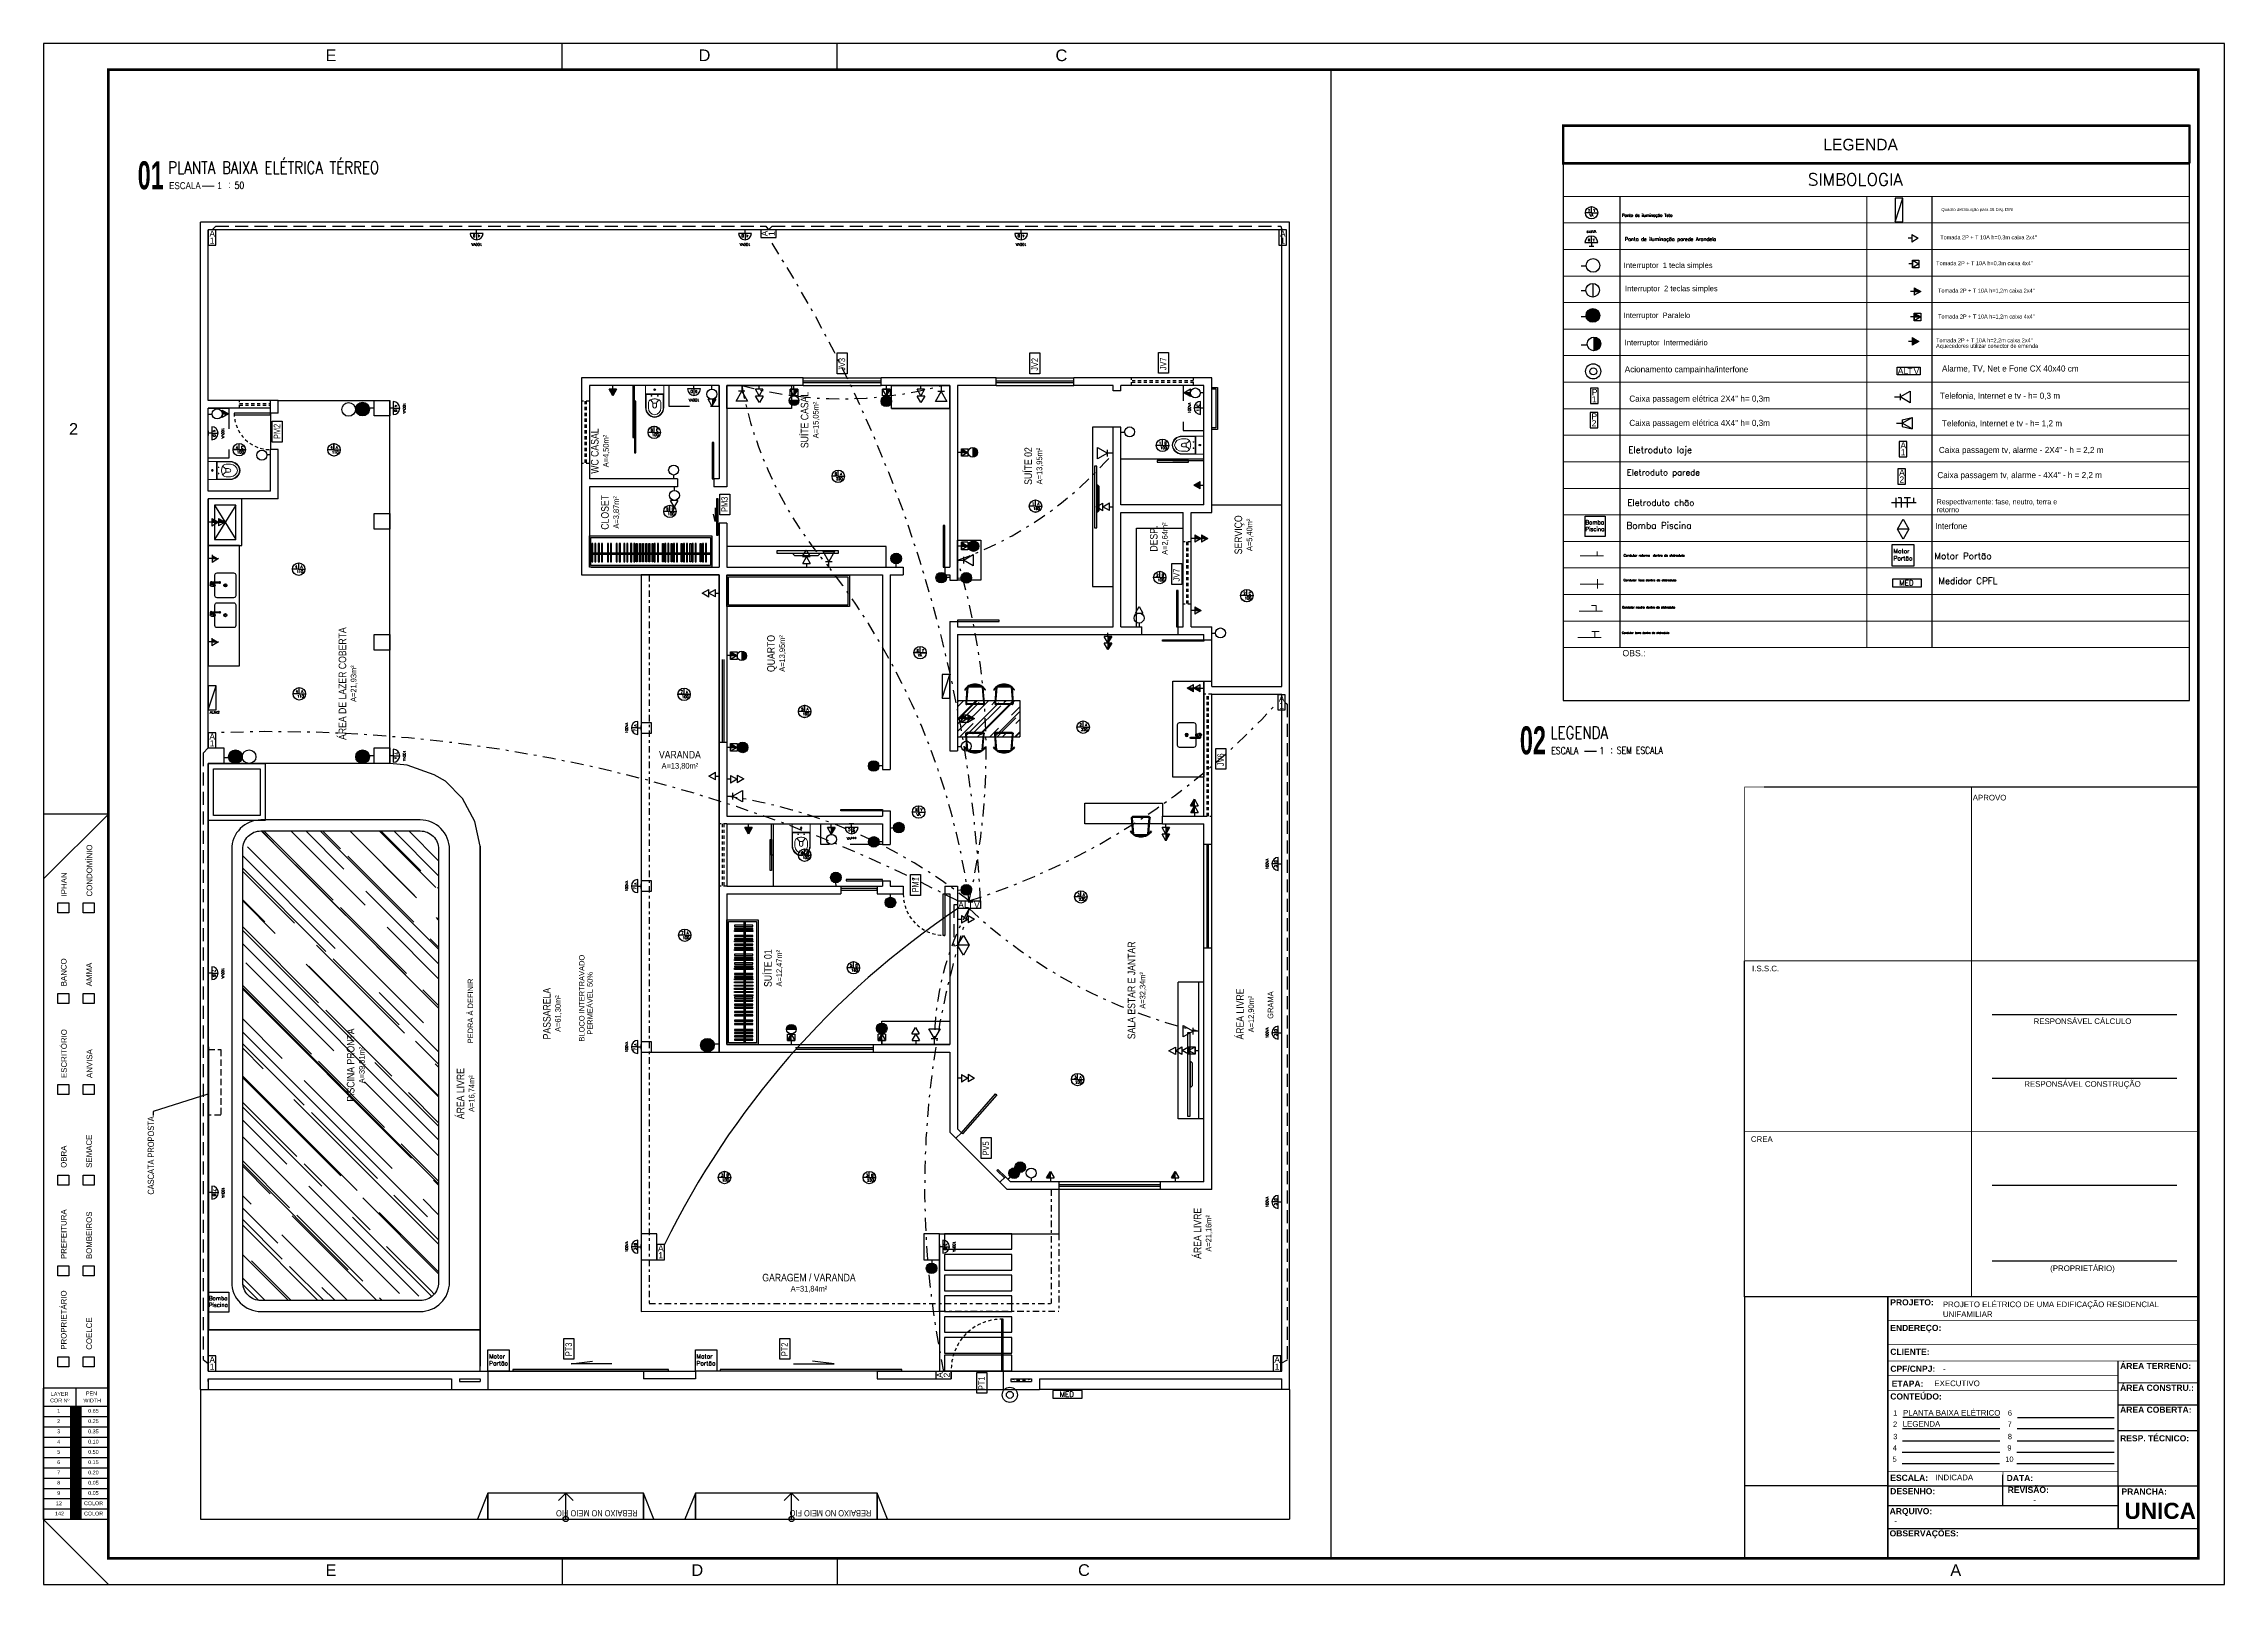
# Model space of a CAD drawing. Header units: millimetres. Extents: x 2718 to 3327, y 272 to 594.
# Drawn here: x 3237.1 to 3321.2, y 410.2 to 469.6 of the extents above; entities that cross this region are included whole.
import ezdxf
from ezdxf.enums import TextEntityAlignment as Align

# ---------------------------------------------------------------- set-up
doc = ezdxf.new("R2010")
doc.units = ezdxf.units.MM
doc.header["$MEASUREMENT"] = 0
for name, pattern in [('ACAD_ISO09W100', [45, 24, -3, 6, -3, 6, -3]), ('CONTINU', [0]), ('DASHDOT', [1, 0.5, -0.25, 0, -0.25]), ('DASHDOT2', [0.5, 0.25, -0.125, 0, -0.125]), ('DASHED', [0.75, 0.5, -0.25]), ('HIDDEN', [0.375, 0.25, -0.125]), ('HIDDEN2', [0.1875, 0.125, -0.0625])]:
    doc.linetypes.add(name, pattern=pattern)
doc.layers.get('0').update_dxf_attribs({"linetype": 'CONTINUOUS'})
for name, color, linetype in [('1', 1, 'CONTINUOUS'), ('A-PEN-R', 1, 'CONTINUOUS'), ('A-PEN-Y', 2, 'CONTINUOUS'), ('AR-AUX1', 1, 'CONTINUOUS'), ('AR-AUX2', 2, 'CONTINUOUS'), ('CABO-ILUM', 3, 'CONTINUOUS'), ('E-txt-g', 3, 'CONTINUOUS'), ('E-TXT-Y', 2, 'CONTINUOUS'), ('eletroduto distribuição CHÃO2', 12, 'DASHDOT'), ('eletroduto iluminação LAJEs', 160, 'CONTINU'), ('HIDROSSANITÁRIO', 8, 'CONTINUOUS'), ('Iluminação', 50, 'CONTINUOUS'), ('Iluminação_Arandela', 50, 'CONTINUOUS'), ('Iluminação_Teto', 50, 'CONTINUOUS'), ('Legendas', 7, 'CONTINUOUS'), ("LINHA - PROJETU'S", 1, 'CONTINUOUS'), ('Motor', 2, 'CONTINUOUS'), ('P2', 1, 'CONTINUOUS'), ('PONTOS_ELETRICOS', 2, 'CONTINUOUS'), ("PRANCHA - PROJETU'S", 7, 'CONTINUOUS'), ('Quadro Distribuição', 10, 'CONTINUOUS'), ('Segurança', 170, 'CONTINUOUS'), ('TEXTO', 2, 'CONTINUOUS'), ('Tomadas_Interruptores', 50, 'CONTINUOUS'), ('TXT_0', 7, 'CONTINUOUS')]:
    doc.layers.add(name, color=color, linetype=linetype)
for name, color, linetype, lineweight in [('E-Lay-9', 9, 'CONTINUOUS', 9), ('E-Txt-W', 7, 'CONTINUOUS', 20), ('Eletroduto Laje', 40, 'CONTINUOUS', 30), ('Eletroduto_Parede', 200, 'DASHED', 30), ('Eletroduto_Piso', 32, 'DASHDOT', 30), ('LEGENDA', 7, 'CONTINUOUS', 0)]:
    doc.layers.add(name, color=color, linetype=linetype, lineweight=lineweight)
doc.styles.add('ARIAL', font='arial.ttf', dxfattribs={"height": 2})
doc.styles.add('CENTURY', font='GOTHIC.TTF')
doc.styles.add('F2', font='ARIALN.TTF')
doc.styles.add('HELVET', font='HELVET.SHX')
doc.styles.add('PADRAO_TXT', font='romans.shx')
doc.styles.add('REG140', font='romans.shx', dxfattribs={"width": 0.8, "height": 0.35})
doc.styles.add('REG60', font='romans.shx', dxfattribs={"width": 0.8, "height": 0.15})
doc.styles.add('REG80', font='romans.shx', dxfattribs={"width": 0.8, "height": 0.2})
doc.styles.add('ROMANS', font='romans.shx', dxfattribs={"height": 0.1})
doc.styles.add('SANSSERIF2', font='sanssb__.ttf', dxfattribs={"width": 0.8})
doc.dimstyles.get("Standard").update_dxf_attribs({"dimtxt": 0.18, "dimasz": 0.18, "dimexe": 0.18, "dimexo": 0.0625, "dimgap": 0.09, "dimtad": 0, "dimtih": 1, "dimtoh": 1, "dimdec": 4, "dimzin": 0, "dimdsep": 46, "dimtxsty": 'Standard', "dimcen": 0.09, "dimadec": 0, "dimazin": 0, "dimtfac": 1, "dimtdec": 4, "dimtofl": 0, "dimtmove": 0, "dimatfit": 3, "dimfxl": 1, "dimtolj": 1, "dimtzin": 0, "dimarcsym": 0})

# ---------------------------------------------------------------- blocks, each defined once
blk = doc.blocks.new('ADFSGASDFG')
at = {"layer": "PRANCHA - PROJETU'S"}
h = blk.add_hatch(color=1, dxfattribs=at)
h.set_gradient(color1=(255, 0, 0), color2=(255, 0, 0), tint=1)
h.paths.add_polyline_path([(278.03, 54.802), (277.634, 54.802), (277.634, 54.406), (278.03, 54.406)])
h = blk.add_hatch(color=1, dxfattribs=at)
h.set_gradient(color1=(255, 255, 0), color2=(255, 255, 0), tint=1)
h.paths.add_polyline_path([(278.03, 54.01), (278.03, 54.406), (277.634, 54.406), (277.634, 54.01)])
h = blk.add_hatch(color=1, dxfattribs=at)
h.set_gradient(color1=(0, 255, 0), color2=(0, 255, 0), tint=1)
h.paths.add_polyline_path([(278.03, 54.01), (277.634, 54.01), (277.634, 53.614), (278.03, 53.614)])
h = blk.add_hatch(color=1, dxfattribs=at)
h.set_gradient(color1=(0, 255, 255), color2=(0, 255, 255), tint=1)
h.paths.add_polyline_path([(278.03, 53.614), (277.634, 53.614), (277.634, 53.218), (278.03, 53.218)])
h = blk.add_hatch(color=1, dxfattribs=at)
h.set_gradient(color1=(0, 0, 255), color2=(0, 0, 255), tint=1)
h.paths.add_polyline_path([(278.03, 53.218), (277.634, 53.218), (277.634, 52.822), (278.03, 52.822)])
h = blk.add_hatch(color=1, dxfattribs=at)
h.set_gradient(color1=(255, 0, 255), color2=(255, 0, 255), tint=1)
h.paths.add_polyline_path([(278.03, 52.822), (277.634, 52.822), (277.634, 52.426), (278.03, 52.426)])
h = blk.add_hatch(color=1, dxfattribs=at)
h.set_gradient(color1=(255, 255, 255), tint=1)
h.paths.add_polyline_path([(278.03, 52.426), (277.634, 52.426), (277.634, 52.03), (278.03, 52.03)])
h = blk.add_hatch(color=1, dxfattribs=at)
h.set_gradient(color1=(128, 128, 128), color2=(128, 128, 128), tint=1)
h.paths.add_polyline_path([(278.03, 52.03), (277.634, 52.03), (277.634, 51.634), (278.03, 51.634)])
h = blk.add_hatch(color=1, dxfattribs=at)
h.set_gradient(color1=(192, 192, 192), color2=(192, 192, 192), tint=1)
h.paths.add_polyline_path([(278.03, 51.634), (277.634, 51.634), (277.634, 51.238), (278.03, 51.238)])
h = blk.add_hatch(color=1, dxfattribs=at)
h.set_gradient(color1=(204, 0, 0), color2=(204, 0, 0), tint=1)
h.paths.add_polyline_path([(278.03, 50.842), (278.03, 51.238), (277.634, 51.238), (277.634, 50.842)])
h = blk.add_hatch(color=1, dxfattribs=at)
h.set_gradient(color1=(0, 153, 204), color2=(0, 153, 204), tint=1)
h.paths.add_polyline_path([(278.03, 50.842), (277.634, 50.842), (277.634, 50.446), (278.03, 50.446)])
at = {"layer": "PRANCHA - PROJETU'S", "color": 1}
for p, q in [((296.578, 106.346), (296.578, 107.346)), ((307.178, 106.346), (307.178, 107.346)), ((279.078, 77.646), (276.578, 75.146)), ((279.078, 77.646), (276.578, 77.646)), ((279.078, 47.946), (276.578, 50.446)), ((296.578, 48.946), (296.578, 47.946)), ((307.178, 48.946), (307.178, 47.946)), ((307.178, 48.946), (307.178, 47.946))]:
    blk.add_line(p, q, dxfattribs=at)
at = {"layer": "PRANCHA - PROJETU'S"}
for p, q in [((279.086, 55.513), (276.578, 55.513)), ((276.578, 50.446), (276.578, 55.513)), ((277.832, 54.802), (277.832, 55.513)), ((279.086, 55.513), (279.086, 50.446)), ((279.086, 54.802), (276.578, 54.802)), ((277.634, 50.446), (277.634, 54.802)), ((278.03, 50.446), (278.03, 54.802)), ((279.086, 54.406), (276.578, 54.406)), ((279.086, 54.01), (276.578, 54.01)), ((279.086, 53.614), (276.578, 53.614)), ((279.086, 53.218), (276.578, 53.218)), ((279.086, 52.822), (276.578, 52.822)), ((279.086, 52.426), (276.578, 52.426)), ((279.086, 52.03), (276.578, 52.03)), ((279.086, 51.634), (276.578, 51.634)), ((279.086, 51.238), (276.578, 51.238)), ((279.086, 50.842), (276.578, 50.842)), ((279.086, 50.446), (276.578, 50.446))]:
    blk.add_line(p, q, dxfattribs=at)
at = {"layer": "PRANCHA - PROJETU'S", "color": 1}
blk.add_lwpolyline([(276.578, 47.946), (360.678, 47.946), (360.678, 107.346), (276.578, 107.346)], close=True, dxfattribs=at)
at = {"layer": "PRANCHA - PROJETU'S", "color": 4, "const_width": 0.1}
blk.add_lwpolyline([(279.078, 106.346), (359.678, 106.346), (359.678, 48.946), (279.078, 48.946)], close=True, dxfattribs=at)
at = {"layer": "PRANCHA - PROJETU'S"}
for points in [[(277.13, 74.223), (277.548, 74.223), (277.548, 73.838), (277.13, 73.838)], [(278.109, 74.223), (278.526, 74.223), (278.526, 73.838), (278.109, 73.838)], [(277.13, 70.723), (277.548, 70.723), (277.548, 70.338), (277.13, 70.338)], [(278.109, 70.723), (278.526, 70.723), (278.526, 70.338), (278.109, 70.338)], [(277.13, 67.223), (277.548, 67.223), (277.548, 66.838), (277.13, 66.838)], [(278.109, 67.223), (278.526, 67.223), (278.526, 66.838), (278.109, 66.838)], [(277.13, 63.723), (277.548, 63.723), (277.548, 63.338), (277.13, 63.338)], [(278.109, 63.723), (278.526, 63.723), (278.526, 63.338), (278.109, 63.338)], [(277.13, 60.223), (277.548, 60.223), (277.548, 59.838), (277.13, 59.838)], [(278.109, 60.223), (278.526, 60.223), (278.526, 59.838), (278.109, 59.838)], [(277.13, 56.723), (277.548, 56.723), (277.548, 56.338), (277.13, 56.338)], [(278.109, 56.723), (278.526, 56.723), (278.526, 56.338), (278.109, 56.338)]]:
    blk.add_lwpolyline(points, close=True, dxfattribs=at)
at = {"layer": "PRANCHA - PROJETU'S", "color": 50, "linetype": 'Continuous', "style": 'ARIAL'}
for s, p in [('E', (287.661, 106.896)), ('D', (302.065, 106.896)), ('C', (315.828, 106.896)), ('2', (277.732, 92.496)), ('E', (287.661, 48.496)), ('D', (301.788, 48.496)), ('C', (316.698, 48.496)), ('C', (316.698, 48.496))]:
    blk.add_text(s, height=0.45, dxfattribs=at).set_placement(p, align=Align.MIDDLE)
at = {"layer": "PRANCHA - PROJETU'S", "color": 2, "style": 'ARIAL'}
for s, height, p in [('CONDOMÍNIO', 0.2168, (278.235, 74.467)), ('IPHAN', 0.2168, (277.256, 74.467)), ('BANCO', 0.2168, (277.245, 71.005)), ('AMMA', 0.2168, (278.224, 71.005)), ('ESCRITÓRIO', 0.2168, (277.256, 67.467)), ('ANVISA', 0.2168, (278.235, 67.467)), ('OBRA', 0.2168, (277.245, 64.005)), ('SEMACE', 0.2168, (278.224, 64.005)), ('PREFEITURA', 0.2168, (277.245, 60.486)), ('BOMBEIROS', 0.2168, (278.224, 60.486)), ('PROPRIETÁRIO', 0.21676, (277.245, 56.992)), ('COELCE', 0.2168, (278.224, 56.992))]:
    blk.add_text(s, height=height, rotation=90, dxfattribs=at).set_placement(p, align=Align.TOP_LEFT)
at = {"layer": "PRANCHA - PROJETU'S", "style": 'ARIAL'}
for s, height, p in [('COR Nº', 0.1479, (276.83, 55.111)), ('LAYER', 0.1479, (276.858, 55.361)), ('1', 0.148, (277.102, 54.71)), ('WIDTH', 0.1479, (278.113, 55.111)), ('PEN', 0.1479, (278.211, 55.384)), ('0.65', 0.1479, (278.298, 54.71)), ('3', 0.148, (277.102, 53.918)), ('2', 0.148, (277.102, 54.314)), ('0.25', 0.1479, (278.298, 54.314)), ('0.35', 0.1479, (278.298, 53.918)), ('4', 0.148, (277.102, 53.522)), ('5', 0.148, (277.102, 53.126)), ('0.10', 0.1479, (278.298, 53.522)), ('0.50', 0.1479, (278.298, 53.126)), ('6', 0.148, (277.102, 52.73)), ('7', 0.148, (277.102, 52.334)), ('0.15', 0.1479, (278.298, 52.73)), ('0.20', 0.1479, (278.298, 52.334)), ('8', 0.148, (277.102, 51.938)), ('9', 0.148, (277.102, 51.542)), ('0.05', 0.1479, (278.298, 51.938)), ('0.05', 0.1479, (278.298, 51.542)), ('142', 0.1479, (277.02, 50.75)), ('12', 0.1479, (277.055, 51.146)), ('COLOR', 0.1479, (278.138, 51.146)), ('COLOR', 0.1479, (278.138, 50.75))]:
    blk.add_text(s, height=height, dxfattribs=at).set_placement(p, align=Align.TOP_LEFT)
blk = doc.blocks.new('vaso-s')
at = {"color": 8}
for start, end in [(0, 180), (180, 0)]:
    blk.add_arc((0.08, 0), 0.0143, start, end, dxfattribs=at)
at = {"layer": 'E-Lay-9', "color": 8}
for p, q in [((0, 0.17), (0, 0)), ((0.426, 0.175), (0.005, 0.175)), ((0.16, 0.17), (0.16, 0.17)), ((0.16, 0.17), (0.16, 0)), ((0.426, 0.165), (0.165, 0.165)), ((0.17, 0), (0.17, 0.16)), ((0.213, 0.06), (0.189, 0.06)), ((0.201, 0.048), (0.201, 0.072)), ((0.341, 0.035), (0.341, 0)), ((0.391, 0.035), (0.341, 0.035)), ((0.431, 0.12), (0.346, 0.12)), ((0, -0.17), (0, 0)), ((0.426, -0.175), (0.005, -0.175)), ((0.16, -0.17), (0.16, 0)), ((0.16, -0.17), (0.16, -0.17)), ((0.426, -0.165), (0.165, -0.165)), ((0.17, 0), (0.17, -0.16)), ((0.213, -0.06), (0.189, -0.06)), ((0.201, -0.048), (0.201, -0.072)), ((0.341, -0.035), (0.341, 0)), ((0.391, -0.035), (0.341, -0.035)), ((0.431, -0.12), (0.346, -0.12))]:
    blk.add_line(p, q, dxfattribs=at)
for centre in [(0.201, 0.06), (0.201, -0.06)]:
    blk.add_circle(centre, 0.005, dxfattribs=at)
for centre, radius, start, end in [((0.005, 0.17), 0.005, 90, 180), ((0.155, 0.17), 0.005, 0, 90), ((0.165, 0.17), 0.00495, 180, 270), ((0.165, 0.16), 0.00495, 0, 90), ((0.518, -0.015), 0.262, 163.0355, 176.7233), ((0.346, 0.038), 0.0825, 90, 163.0355), ((0.375, 0.136), 0.107, 206.9395, 250.9647), ((0.391, -0.015), 0.05, 17.4576, 90), ((0.426, -0.015), 0.19, 4.5281, 90), ((0.426, -0.015), 0.18, 4.7802, 90), ((0.431, -0.015), 0.135, 6.3794, 90), ((0.005, -0.17), 0.005, 180, 270), ((0.155, -0.17), 0.005, 270, 0), ((0.165, -0.17), 0.00495, 90, 180), ((0.165, -0.16), 0.00495, 270, 0), ((0.518, 0.015), 0.262, 183.2767, 196.9645), ((0.346, -0.038), 0.0825, 196.9645, 270), ((0.375, -0.136), 0.107, 109.0353, 153.0605), ((0.391, 0.015), 0.05, 270, 342.5424), ((0.426, 0.015), 0.19, 270, 355.4719), ((0.426, 0.015), 0.18, 270, 355.2198), ((0.431, 0.015), 0.135, 270, 353.6206)]:
    blk.add_arc(centre, radius, start, end, dxfattribs=at)
blk = doc.blocks.new('cadeira3')
at = {"color": 8}
for p, q in [((326.2, -207.8), (327.7, -208.9)), ((332.1, -203.5), (329.2, -240.8)), ((334.3, -201.7), (331.2, -241)), ((335.9, -200.5), (367.1, -200.5)), ((339.4, -198.5), (363.6, -198.5)), ((368.7, -201.7), (371.8, -241)), ((370.9, -203.5), (373.8, -240.8)), ((376.8, -207.8), (375.3, -208.9)), ((371.3, -241.5), (331.7, -241.5)), ((371.3, -243.5), (331.7, -243.5))]:
    blk.add_line(p, q, dxfattribs=at)
for centre, radius, start, end in [((351.5, -223.9), 30, 32.591, 147.409), ((351.5, -223.9), 28.2, 133.4739, 147.6689), ((351.5, -223.9), 28.2, 115.4935, 133.4739), ((351.5, -223.9), 28.2, 64.5065, 115.4935), ((351.5, -223.9), 28.2, 46.5261, 64.5065), ((351.5, -223.9), 28.2, 32.3311, 46.5261), ((331.7, -241), 2.5, 175.5276, 270), ((331.7, -241), 0.5, 175.5276, 270), ((371.3, -241), 2.5, 270, 4.4724), ((371.3, -241), 0.5, 270, 4.4724)]:
    blk.add_arc(centre, radius, start, end, dxfattribs=at)
blk = doc.blocks.new('Cuba coz')
at = {"color": 8}
blk.add_line((7.5, -4.5), (7.5, -2.4), dxfattribs=at)
for points in [[(6.7, 1.7), (6, 1.7, 0.546464), (4.4, -0.7, -0.10784), (4.5, -1.1), (4.5, -5.5)], [(11.7, 2.5), (8, 2.5, 0.133256), (7.3, 2.3, 0.106756), (6.7, 1.8, 0.082828), (6.3, 1, 0.071352), (6.2, 0, 0.071352), (6.3, -1, 0.082828), (6.7, -1.8, 0.106756), (7.3, -2.3, 0.133256), (8, -2.5), (11.7, -2.5)], [(13.4, -6.5), (13.4, -20, 0.414214), (17.4, -24), (44.4, -24, 0.414214), (48.4, -20), (48.4, 20, 0.414214), (44.4, 24), (17.4, 24, 0.414214), (13.4, 20), (13.4, 0.7)], [(4.4, -0.7, 0.293273), (6, -1.8), (6.7, -1.8)], [(13.4, -1), (13.4, -4.5, 0.414214)]]:
    blk.add_lwpolyline(points, format="xyb", dxfattribs=at)
for points in [[(11.7, -2.5, 0.133256), (12.4, -2.3, 0.106756), (13, -1.8, 0.082828), (13.3, -1, 0.071352), (13.5, 0, 0.071352), (13.3, 1, 0.082828), (13, 1.8, 0.106756), (12.4, 2.3, 0.133256), (11.7, 2.5, 0.133256), (11.1, 2.3, 0.106756), (10.5, 1.8, 0.082828), (10.1, 1, 0.071352), (10, 0, 0.071352), (10.1, -1, 0.082828), (10.5, -1.8, 0.106756), (11.1, -2.3, 0.133256)], [(12.5, 0.7, 0.133256), (12.3, 0.7, 0.106756), (12.1, 0.5, 0.082828), (12, 0.3, 0.071352), (11.9, 0, 0.071352), (12, -0.3, 0.082828), (12.1, -0.5, 0.106756), (12.3, -0.7, 0.133256), (12.5, -0.8, 0.133256), (12.7, -0.7, 0.106756), (12.8, -0.5, 0.082828), (13, -0.3, 0.071352), (13, 0, 0.071352), (13, 0.3, 0.082828), (12.8, 0.5, 0.106756), (12.7, 0.7, 0.133256)], [(6, -6.5), (23, -6.5, 1), (23, -4.5), (6, -4.5, 1)]]:
    blk.add_lwpolyline(points, format="xyb", close=True, dxfattribs=at)
for radius in [3, 1.75]:
    blk.add_circle((30.9, 0), radius, dxfattribs=at)
for centre, radius, start, end in [((6, 0), 3.5, 45.5847, 244.6231), ((6, -5.5), 1.5, 41.8103, 318.1897), ((6, 0), 3.5, 295.3769, 314.4153), ((23, -5.5), 1.25, 233.1301, 126.8699)]:
    blk.add_arc(centre, radius, start, end, dxfattribs=at)
blk = doc.blocks.new('TXT-AMB75')
at = {"layer": 'E-txt-g', "style": 'REG80', "width": 0.8, "flags": 8}
blk.add_attdef('TXT', text='', height=0.2, dxfattribs=at).set_placement((0.005, 0.296), align=Align.CENTER)
at = {"layer": 'E-Txt-W', "style": 'REG60', "width": 0.8, "flags": 8}
blk.add_attdef('TXT', text='', height=0.15, dxfattribs=at).set_placement((0.005, 0.027), align=Align.CENTER)
blk = doc.blocks.new('IND_DES')
at = {"layer": 'E-Txt-W', "color": 7}
blk.add_line((0.027, -0.243), (0.198, -0.243), dxfattribs=at)
at = {"layer": 'E-txt-g', "color": 7, "style": 'F2'}
for s, p in [('ESCALA', (-0.446, -0.286)), ('1', (0.243, -0.286)), (':', (0.399, -0.271))]:
    blk.add_text(s, height=0.1, dxfattribs=at).set_placement(p)
blk.add_attdef('ESCALA', (0.49, -0.281), '', height=0.1, dxfattribs=at)
at = {"layer": 'E-Txt-W', "color": 6, "style": 'F2'}
blk.add_attdef('00', text='', height=0.4, dxfattribs=at).set_placement((-0.708, -0.288), align=Align.CENTER)
at = {"layer": 'E-TXT-Y', "color": 7, "style": 'F2'}
for tag, p in [('PROJETO', (-0.456, 0.183)), ('DESENHO', (-0.458, -0.066))]:
    blk.add_attdef(tag, p, '', height=0.175, dxfattribs=at)
blk = doc.blocks.new('CRBODADOSÇ')
at = {"layer": "PRANCHA - PROJETU'S", "color": 3}
blk.add_line((164.825, 196.917), (165.288, 196.917), dxfattribs=at)
at = {"layer": "PRANCHA - PROJETU'S", "color": 3, "style": 'REG80', "width": 0.8}
for s, p in [('ESCALA', (163.548, 196.799)), ('1', (165.407, 196.799)), (':', (165.829, 196.842))]:
    blk.add_text(s, height=0.27, dxfattribs=at).set_placement(p)
at = {"layer": "PRANCHA - PROJETU'S", "color": 2, "style": 'REG140', "width": 0.8}
for tag, p in [('PROJETO', (163.521, 198.067)), ('DESENHO', (163.516, 197.395))]:
    blk.add_attdef(tag, p, '', height=0.472, dxfattribs=at)
at = {"layer": "PRANCHA - PROJETU'S", "style": 'SANSSERIF2', "width": 0.6}
blk.add_attdef('00', text='', height=1.08, dxfattribs=at).set_placement((162.84, 196.795), align=Align.CENTER)
at = {"layer": "PRANCHA - PROJETU'S", "color": 3, "style": 'REG80', "width": 0.8}
blk.add_attdef('ESCALA', (166.075, 196.813), '', height=0.27, dxfattribs=at)
blk = doc.blocks.new('luminaria3')
at = {"layer": 'PONTOS_ELETRICOS'}
for p, q in [((-0.09, 0), (0.09, 0)), ((0, 0.133), (0, 0.383)), ((0, 0.133), (0, 0))]:
    blk.add_line(p, q, dxfattribs=at)
blk.add_lwpolyline([(0.25, 0.133, 1), (-0.25, 0.133)], format="xyb", close=True, dxfattribs=at)
at = {"layer": 'TXT_0', "style": 'PADRAO_TXT', "flags": 8}
for tag, p in [('CI', (-0.089, 0.232)), ('PO', (-0.001, 0.563)), ('CO', (0.091, 0.229))]:
    blk.add_attdef(tag, text='', height=0.1, dxfattribs=at).set_placement(p, align=Align.MIDDLE)
blk = doc.blocks.new('medi')
at = {"layer": 'PONTOS_ELETRICOS'}
blk.add_lwpolyline([(-0.282, -0.074), (0.282, -0.074), (0.282, 0.074), (-0.282, 0.074)], close=True, dxfattribs=at)
at = {"layer": 'TXT_0', "style": 'PADRAO_TXT'}
blk.add_text('MED', height=0.1, dxfattribs=at).set_placement((-0.148, -0.049))

msp = doc.modelspace()

# ---------------------------------------------------------------- hatches: boundary and pattern name
at = {"layer": 'HIDROSSANITÁRIO', "linetype": 'CONTINU'}
h = msp.add_hatch(dxfattribs=at)
h.set_pattern_fill('AR-RROOF', color=8, scale=0.02, angle=405, style=0)
h.set_pattern_definition([(45, (-7419.03353, -1470.22867), (0.431052294, 1.149472783), [7.62, -1.016, 2.54, -0.508]), (45, (-7418.7354, -1469.5713), (-0.83695987, 0.11853938), [1.524, -0.16764, 3.048, -0.381]), (45, (-7419.15926, -1469.74373), (1.627222409, 2.108564137), [4.064, -0.7112, 2.032, -0.508])])
h.paths.add_polyline_path([(3274.737, 444.244), (3274.472, 444.244), (3274.481, 444.127, -0.437265), (3274.441, 444.084), (3273.808, 444.084, -0.437265), (3273.768, 444.127), (3273.777, 444.244), (3273.352, 444.244), (3273.361, 444.127, -0.437265), (3273.321, 444.084), (3272.688, 444.084, -0.437265), (3272.648, 444.127), (3272.657, 444.244), (3272.337, 444.244), (3272.337, 443.25), (3272.337, 442.844), (3272.657, 442.844), (3272.648, 442.961, -0.437265), (3272.688, 443.004), (3273.321, 443.004, -0.437265), (3273.361, 442.961), (3273.352, 442.844), (3273.777, 442.844), (3273.768, 442.961, -0.437265), (3273.808, 443.004), (3274.441, 443.004, -0.437265), (3274.481, 442.961), (3274.472, 442.844), (3274.737, 442.844)])
h.paths.add_polyline_path([(3273.32, 444.244), (3272.689, 444.244), (3272.68, 444.125, 0.437265), (3272.688, 444.116), (3273.321, 444.116, 0.437265), (3273.329, 444.125)], flags=17)
h.paths.add_polyline_path([(3274.44, 444.244), (3273.809, 444.244), (3273.8, 444.125, 0.437265), (3273.808, 444.116), (3274.441, 444.116, 0.437265), (3274.449, 444.125)], flags=17)
h.paths.add_polyline_path([(3274.449, 442.964, 0.437265), (3274.441, 442.972), (3273.808, 442.972, 0.437265), (3273.8, 442.964), (3273.809, 442.844), (3274.44, 442.844)], flags=17)
h.paths.add_polyline_path([(3273.329, 442.964, 0.437265), (3273.321, 442.972), (3272.688, 442.972, 0.437265), (3272.68, 442.964), (3272.689, 442.844), (3273.32, 442.844)], flags=17)
at = {"layer": 'HIDROSSANITÁRIO'}
h = msp.add_hatch(dxfattribs=at)
h.set_pattern_fill('AR-RROOF', color=8, scale=1.2, angle=135, style=0)
h.set_pattern_definition([(135, (3471.3212, -2573.1792), (-2.71529004, 1.01823376), [18, -2.4, 6, -1.2]), (135, (3469.7684, -2572.4749), (-0.2800143, -1.9770706), [3.6, -0.396, 7.2, -0.9]), (135, (3470.17566, -2573.4762), (-4.98086017, 3.84383246), [9.6, -1.68, 4.8, -1.2])])
edge = h.paths.add_edge_path()
edge.add_arc((3251.613, 438.509), 0.706, 0, 90, ccw=False)
edge.add_line((3252.318, 438.509), (3252.318, 421.815))
edge.add_arc((3251.613, 421.815), 0.706, -90, 0, ccw=False)
edge.add_line((3251.613, 421.109), (3245.471, 421.109))
edge.add_arc((3245.471, 421.815), 0.706, 180, 270, ccw=False)
edge.add_line((3244.766, 421.815), (3244.766, 438.509))
edge.add_arc((3245.471, 438.509), 0.706, 90, 180, ccw=False)
edge.add_line((3245.471, 439.214), (3251.613, 439.214))
h.paths.add_polyline_path([(3249.156, 428.701), (3249.156, 431.674), (3248.703, 431.674), (3248.703, 428.701)], flags=24)
h.paths.add_polyline_path([(3249.577, 429.505), (3249.577, 430.87), (3249.183, 430.87), (3249.183, 429.505)], flags=24)
at = {"layer": 'Tomadas_Interruptores'}
h = msp.add_hatch(color=256, dxfattribs=at)
h.dxf.hatch_style = 1
h.paths.add_polyline_path([(3309.479, 460.011), (3309.229, 460.156), (3309.229, 460.011)])
h = msp.add_hatch(color=256, dxfattribs=at)
h.dxf.hatch_style = 1
h.paths.add_polyline_path([(3296.571, 459.089, 1), (3297.097, 459.089, 1)])
h = msp.add_hatch(color=256, dxfattribs=at)
h.dxf.hatch_style = 1
h.paths.add_polyline_path([(3309.229, 459.176), (3309.229, 459.031), (3309.479, 459.031), (3309.479, 459.031)])
h = msp.add_hatch(color=256, dxfattribs=at)
h.dxf.hatch_style = 1
h.paths.add_polyline_path([(3296.878, 457.729, 0.414214), (3297.141, 457.992, 0.414214), (3296.878, 458.255)])
h = msp.add_hatch(color=256, dxfattribs=at)
h.dxf.hatch_style = 1
h.paths.add_polyline_path([(3309.153, 457.945), (3309.404, 458.089), (3309.153, 458.234)])
h = msp.add_hatch(color=256, dxfattribs=at)
h.dxf.hatch_style = 1
h.paths.add_polyline_path([(3258.895, 456.241), (3259.04, 455.99), (3259.184, 456.241)])
h = msp.add_hatch(color=256, dxfattribs=at)
h.dxf.hatch_style = 1
h.paths.add_polyline_path([(3262.862, 455.609), (3263.007, 455.859), (3262.862, 455.859)])
h = msp.add_hatch(color=256, dxfattribs=at)
h.dxf.hatch_style = 1
h.paths.add_polyline_path([(3266.168, 456.241), (3266.024, 456.241), (3266.023, 455.991), (3266.024, 455.991)])
h = msp.add_hatch(color=256, dxfattribs=at)
h.dxf.hatch_style = 1
h.paths.add_polyline_path([(3269.79, 455.775, 1), (3269.381, 455.775, 1)])
h = msp.add_hatch(color=256, dxfattribs=at)
h.dxf.hatch_style = 1
h.paths.add_polyline_path([(3269.733, 456.241), (3269.588, 456.241), (3269.588, 455.991), (3269.588, 455.991)])
h = msp.add_hatch(color=256, dxfattribs=at)
h.dxf.hatch_style = 1
h.paths.add_polyline_path([(3281.061, 456.109), (3281.311, 455.965), (3281.311, 456.109)])
h = msp.add_hatch(color=256, dxfattribs=at)
h.dxf.hatch_style = 1
h.paths.add_polyline_path([(3244.224, 455.293), (3243.974, 455.437), (3243.974, 455.293)])
h = msp.add_hatch(color=256, dxfattribs=at)
h.dxf.hatch_style = 1
h.paths.add_polyline_path([(3249.652, 455.476, 1), (3249.125, 455.476, 1)])
h = msp.add_hatch(color=256, dxfattribs=at)
h.dxf.hatch_style = 1
h.paths.add_polyline_path([(3265.845, 455.803, 1), (3266.21, 455.803)])
h = msp.add_hatch(color=256, dxfattribs=at)
h.dxf.hatch_style = 1
h.paths.add_polyline_path([(3272.482, 453.95), (3272.482, 453.806), (3272.732, 453.806), (3272.732, 453.806)])
h = msp.add_hatch(color=256, dxfattribs=at)
h.dxf.hatch_style = 1
h.paths.add_polyline_path([(3272.92, 453.627, 0.414214), (3273.103, 453.81, 0.414214), (3272.92, 453.992)])
h = msp.add_hatch(color=256, dxfattribs=at)
h.dxf.hatch_style = 1
h.paths.add_polyline_path([(3281.693, 452.688), (3281.442, 452.543), (3281.693, 452.398)])
h = msp.add_hatch(color=256, dxfattribs=at)
h.dxf.hatch_style = 1
h.paths.add_polyline_path([(3243.832, 451.114), (3243.582, 451.259), (3243.582, 451.114)])
h = msp.add_hatch(color=256, dxfattribs=at)
h.dxf.hatch_style = 1
h.paths.add_polyline_path([(3244.088, 451.116), (3243.837, 451.26), (3243.837, 451.116)])
h = msp.add_hatch(color=256, dxfattribs=at)
h.dxf.hatch_style = 1
h.paths.add_polyline_path([(3272.482, 450.341), (3272.482, 450.197), (3272.732, 450.197), (3272.732, 450.197)])
h = msp.add_hatch(color=256, dxfattribs=at)
h.dxf.hatch_style = 1
h.paths.add_polyline_path([(3272.744, 450.195, 1), (3273.153, 450.195, 1)])
h = msp.add_hatch(color=256, dxfattribs=at)
h.dxf.hatch_style = 1
h.paths.add_polyline_path([(3281.732, 450.489), (3281.482, 450.634), (3281.482, 450.489)])
h = msp.add_hatch(color=256, dxfattribs=at)
h.dxf.hatch_style = 1
h.paths.add_polyline_path([(3281.988, 450.49), (3281.737, 450.635), (3281.737, 450.49)])
h = msp.add_hatch(color=256, dxfattribs=at)
h.dxf.hatch_style = 1
h.paths.add_polyline_path([(3243.833, 449.712), (3243.583, 449.857), (3243.583, 449.712)])
h = msp.add_hatch(color=256, dxfattribs=at)
h.dxf.hatch_style = 1
h.paths.add_polyline_path([(3269.76, 449.718, 1), (3270.169, 449.718, 1)])
h = msp.add_hatch(color=256, dxfattribs=at)
h.dxf.hatch_style = 1
h.paths.add_polyline_path([(3271.909, 448.978, 1), (3271.5, 448.978, 1)])
h = msp.add_hatch(color=256, dxfattribs=at)
h.dxf.hatch_style = 1
h.paths.add_polyline_path([(3272.466, 448.972, 1), (3272.875, 448.972, 1)])
h = msp.add_hatch(color=256, dxfattribs=at)
h.dxf.hatch_style = 1
h.paths.add_polyline_path([(3281.732, 447.712), (3281.482, 447.857), (3281.482, 447.712)])
h = msp.add_hatch(color=256, dxfattribs=at)
h.dxf.hatch_style = 1
h.paths.add_polyline_path([(3243.832, 446.501), (3243.582, 446.645), (3243.582, 446.501)])
h = msp.add_hatch(color=256, dxfattribs=at)
h.dxf.hatch_style = 1
h.paths.add_polyline_path([(3278.134, 446.463), (3278.278, 446.713), (3278.134, 446.713)])
h = msp.add_hatch(color=256, dxfattribs=at)
h.dxf.hatch_style = 1
h.paths.add_polyline_path([(3263.582, 446.118), (3263.582, 445.974), (3263.832, 445.974), (3263.832, 445.974)])
h = msp.add_hatch(color=256, dxfattribs=at)
h.dxf.hatch_style = 1
h.paths.add_polyline_path([(3264.01, 445.78, 0.414214), (3264.192, 445.963, 0.414214), (3264.01, 446.145)])
h = msp.add_hatch(color=256, dxfattribs=at)
h.dxf.hatch_style = 1
h.paths.add_polyline_path([(3278.135, 446.207), (3278.28, 446.458), (3278.135, 446.458)])
h = msp.add_hatch(color=256, dxfattribs=at)
h.dxf.hatch_style = 1
h.paths.add_polyline_path([(3281.187, 444.715), (3281.437, 444.571), (3281.437, 444.715)])
h = msp.add_hatch(color=256, dxfattribs=at)
h.dxf.hatch_style = 1
h.paths.add_polyline_path([(3281.442, 444.717), (3281.693, 444.572), (3281.693, 444.717)])
h = msp.add_hatch(color=256, dxfattribs=at)
h.dxf.hatch_style = 1
h.paths.add_polyline_path([(3272.482, 443.691), (3272.482, 443.546), (3272.732, 443.546), (3272.732, 443.546)])
h = msp.add_hatch(color=256, dxfattribs=at)
h.dxf.hatch_style = 1
h.paths.add_polyline_path([(3272.983, 443.546), (3272.732, 443.691), (3272.732, 443.546)])
h = msp.add_hatch(color=256, dxfattribs=at)
h.dxf.hatch_style = 1
h.paths.add_polyline_path([(3263.582, 442.58), (3263.582, 442.435), (3263.832, 442.435), (3263.832, 442.435)])
h = msp.add_hatch(color=256, dxfattribs=at)
h.dxf.hatch_style = 1
h.paths.add_polyline_path([(3263.844, 442.433, 1), (3264.253, 442.433, 1)])
h = msp.add_hatch(color=256, dxfattribs=at)
h.dxf.hatch_style = 1
h.paths.add_polyline_path([(3244.223, 442.077, 1), (3244.749, 442.077, 1)])
h = msp.add_hatch(color=256, dxfattribs=at)
h.dxf.hatch_style = 1
h.paths.add_polyline_path([(3249.652, 442.076, 1), (3249.125, 442.076, 1)])
h = msp.add_hatch(color=256, dxfattribs=at)
h.dxf.hatch_style = 1
h.paths.add_polyline_path([(3269.303, 441.718, 1), (3268.894, 441.718, 1)])
h = msp.add_hatch(color=256, dxfattribs=at)
h.dxf.hatch_style = 1
h.paths.add_polyline_path([(3281.467, 440.436), (3281.322, 440.186), (3281.467, 440.186)])
h = msp.add_hatch(color=256, dxfattribs=at)
h.dxf.hatch_style = 1
h.paths.add_polyline_path([(3281.468, 440.181), (3281.324, 439.93), (3281.468, 439.93)])
h = msp.add_hatch(color=256, dxfattribs=at)
h.dxf.hatch_style = 1
h.paths.add_polyline_path([(3264.125, 439.341), (3264.27, 439.09), (3264.415, 439.341)])
h = msp.add_hatch(color=256, dxfattribs=at)
h.dxf.hatch_style = 1
h.paths.add_polyline_path([(3267.61, 439.341), (3267.465, 439.341), (3267.465, 439.091), (3267.465, 439.091)])
h = msp.add_hatch(color=256, dxfattribs=at)
h.dxf.hatch_style = 1
h.paths.add_polyline_path([(3269.866, 439.343, 1), (3270.275, 439.343, 1)])
h = msp.add_hatch(color=256, dxfattribs=at)
h.dxf.hatch_style = 1
h.paths.add_polyline_path([(3280.366, 439.09), (3280.511, 439.341), (3280.366, 439.341)])
h = msp.add_hatch(color=256, dxfattribs=at)
h.dxf.hatch_style = 1
h.paths.add_polyline_path([(3280.367, 438.835), (3280.512, 439.086), (3280.367, 439.086)])
h = msp.add_hatch(color=256, dxfattribs=at)
h.dxf.hatch_style = 1
h.paths.add_polyline_path([(3269.309, 438.791, 1), (3268.9, 438.791, 1)])
h = msp.add_hatch(color=256, dxfattribs=at)
h.dxf.hatch_style = 1
h.paths.add_polyline_path([(3267.437, 437.418, 1), (3267.846, 437.418, 1)])
h = msp.add_hatch(color=256, dxfattribs=at)
h.dxf.hatch_style = 1
h.paths.add_polyline_path([(3269.949, 436.453, 1), (3269.54, 436.453, 1)])
h = msp.add_hatch(color=256, dxfattribs=at)
h.dxf.hatch_style = 1
h.paths.add_polyline_path([(3272.468, 436.942, 1), (3272.877, 436.942, 1)])
h = msp.add_hatch(color=256, dxfattribs=at)
h.dxf.hatch_style = 1
h.paths.add_polyline_path([(3266.106, 431.569, 1), (3265.741, 431.569)])
h = msp.add_hatch(color=256, dxfattribs=at)
h.dxf.hatch_style = 1
h.paths.add_polyline_path([(3269.616, 431.604, 1), (3269.207, 431.604, 1)])
h = msp.add_hatch(color=256, dxfattribs=at)
h.dxf.hatch_style = 1
h.paths.add_polyline_path([(3262.952, 430.955, 1), (3262.425, 430.955, 1)])
h = msp.add_hatch(color=256, dxfattribs=at)
h.dxf.hatch_style = 1
h.paths.add_polyline_path([(3265.774, 431.13), (3265.919, 431.13), (3265.919, 431.38), (3265.919, 431.38)])
h = msp.add_hatch(color=256, dxfattribs=at)
h.dxf.hatch_style = 1
h.paths.add_polyline_path([(3269.267, 431.13), (3269.412, 431.13), (3269.412, 431.381)])
h = msp.add_hatch(color=256, dxfattribs=at)
h.dxf.hatch_style = 1
h.paths.add_polyline_path([(3274.548, 426.252, 1), (3274.957, 426.252, 1)])
h = msp.add_hatch(color=256, dxfattribs=at)
h.dxf.hatch_style = 1
h.paths.add_polyline_path([(3274.309, 426.02, 1), (3274.718, 426.02, 1)])
h = msp.add_hatch(color=256, dxfattribs=at)
h.dxf.hatch_style = 1
h.paths.add_polyline_path([(3275.914, 426.087), (3275.769, 425.837), (3275.914, 425.837)])
h = msp.add_hatch(color=256, dxfattribs=at)
h.dxf.hatch_style = 1
h.paths.add_polyline_path([(3280.726, 426.087), (3280.581, 425.837), (3280.726, 425.837)])
h = msp.add_hatch(color=256, dxfattribs=at)
h.dxf.hatch_style = 1
h.paths.add_polyline_path([(3271.536, 422.352, 1), (3271.127, 422.352, 1)])

# ---------------------------------------------------------------- linework, layer by layer
at = {"lineweight": 20}
msp.add_line((3307.395, 463.676), (3307.395, 446.283), dxfattribs=at)
at = {"color": 4}
msp.add_line((3320.188, 421.052), (3320.188, 440.786), dxfattribs=at)
for p, q in [((3266.436, 438.279, 0.26), (3266.197, 438.279, 0.26)), ((3266.438, 438.284), (3266.435, 438.28)), ((3266.438, 438.283, 0.26), (3266.435, 438.279, 0.26)), ((3266.435, 438.279, 1.243), (3266.438, 438.283, 1.245)), ((3266.439, 438.282, 0.13), (3266.435, 438.279, 0.13)), ((3266.435, 438.28), (3266.437, 438.279)), ((3266.436, 438.279, 0.26), (3266.436, 438.518, 0.26)), ((3266.436, 438.285, 0.26), (3266.441, 438.279, 0.26)), ((3266.436, 438.28, 0.983), (3266.439, 438.284, 0.985)), ((3266.436, 438.283, 0.26), (3266.44, 438.279, 0.26)), ((3266.44, 438.283, -0.13), (3266.436, 438.28, -0.13)), ((3266.436, 438.281, 0.333), (3266.439, 438.279, 0.333)), ((3266.439, 438.281, 7.578), (3266.436, 438.279, 7.568)), ((3266.436, 438.281, -0.26), (3266.438, 438.28, -0.26)), ((3266.437, 438.286), (3266.442, 438.28)), ((3266.437, 438.284), (3266.441, 438.28)), ((3266.437, 438.282, 0.073), (3266.44, 438.28, 0.073)), ((3266.44, 438.282, 7.318), (3266.437, 438.28, 7.308)), ((3272.034, 436.79), (3272.031, 436.786)), ((3272.031, 436.786, 0.983), (3272.034, 436.789, 0.985)), ((3272.035, 436.788, -0.13), (3272.031, 436.786, -0.13)), ((3272.035, 436.788, 7.318), (3272.032, 436.786, 7.308)), ((3272.032, 436.787, -0.26), (3272.033, 436.786, -0.26)), ((3272.033, 436.791), (3272.037, 436.786)), ((3272.033, 436.79), (3272.036, 436.786)), ((3272.033, 436.787, 0.073), (3272.035, 436.786, 0.073))]:
    msp.add_line(p, q)
msp.add_lwpolyline([(3295.688, 464.956), (3295.694, 444.237), (3319.844, 444.237), (3319.844, 464.956)])
at = {"layer": '1'}
msp.add_line((3308.494, 462.694), (3308.794, 463.613), dxfattribs=at)
at = {"layer": '1', "ltscale": 0.5, "const_width": 0.032}
msp.add_lwpolyline([(3295.689, 463.676), (3319.844, 463.676)], dxfattribs=at)
at = {"layer": '1'}
msp.add_lwpolyline([(3308.494, 462.694), (3308.794, 462.694), (3308.794, 463.613), (3308.494, 463.613)], close=True, dxfattribs=at)
at = {"layer": 'A-PEN-R'}
msp.add_line((3286.723, 468.567), (3286.723, 411.167), dxfattribs=at)
at = {"layer": 'A-PEN-Y'}
msp.add_line((3303.439, 440.909), (3320.188, 440.909), dxfattribs=at)
at = {"layer": 'AR-AUX1', "linetype": 'Continuous', "const_width": 0.1}
for points in [[(3319.844, 466.403), (3295.688, 466.403), (3295.688, 464.956), (3319.844, 464.956)], [(3319.844, 466.437), (3319.844, 464.956)]]:
    msp.add_lwpolyline(points, dxfattribs=at)
at = {"layer": 'AR-AUX2'}
for p, q in [((3297.889, 446.283), (3297.89, 463.676)), ((3309.918, 446.283), (3309.919, 463.676))]:
    msp.add_line(p, q, dxfattribs=at)
at = {"layer": 'E-txt-g'}
for p, q in [((3319.355, 432.122), (3312.229, 432.122)), ((3319.355, 429.673), (3312.229, 429.673)), ((3319.355, 425.544), (3312.229, 425.544)), ((3319.355, 422.629), (3312.229, 422.629))]:
    msp.add_line(p, q, dxfattribs=at)
at = {"layer": 'Eletroduto Laje', "lineweight": 30}
msp.add_arc((3290.843, 408.641), 33.209, 123.8595, 153.8595, dxfattribs=at)
at = {"layer": 'Eletroduto_Parede', "lineweight": 30}
for p, q in [((3243.584, 462.386), (3243.727, 462.529)), ((3243.727, 462.529), (3264.937, 462.529)), ((3264.937, 462.529), (3265.043, 462.386)), ((3265.043, 462.386), (3265.186, 462.529)), ((3265.186, 462.529), (3284.795, 462.529)), ((3284.795, 462.529), (3284.837, 462.386)), ((3284.974, 444.17), (3285.046, 444.098)), ((3285.046, 444.098), (3285.046, 418.811)), ((3243.437, 442.414, -0.493), (3243.241, 442.217, -0.493)), ((3243.241, 442.217, -0.493), (3243.241, 418.842, -0.493)), ((3272.34, 436.367), (3272.194, 436.367)), ((3272.194, 436.367), (3272.194, 434.788)), ((3272.194, 434.788), (3272.353, 434.808)), ((3243.241, 418.842, -0.493), (3243.437, 418.679, 2.518)), ((3285.046, 418.811), (3284.799, 418.679))]:
    msp.add_line(p, q, dxfattribs=at)
at = {"layer": 'Eletroduto_Piso', "lineweight": 30}
for centre, radius, start, end in [((3221.407, 434.038), 51.876, 2.73733, 32.73733), ((3278.754, 459.161), 15.002, 190.65931, 220.65931), ((3267.873, 470.654), 14.782, 254.85042, 284.99829), ((3267.639, 462.911), 14.067, 289.51064, 319.51064), ((3246.062, 432.857), 26.97, 7.7975, 37.7975), ((3248.047, 442.254), 25.392, 346.93983, 16.93983), ((3264.448, 462.546), 27.332, 287.75266, 317.75266), ((3245.934, 386.372), 56.671, 62.22803, 92.22803), ((3260.567, 421.099), 19.67, 51.60841, 81.60841), ((3305.577, 425.458), 34.515, 161.83493, 191.83493), ((3281.879, 431.111), 10.432, 150.69017, 180.69017), ((3286.028, 450.379), 19.39, 226.91244, 256.91244)]:
    msp.add_arc(centre, radius, start, end, dxfattribs=at)
at = {"layer": 'HIDROSSANITÁRIO', "color": 8, "linetype": 'Continuous'}
for p, q in [((3285.137, 462.686), (3243.137, 462.686)), ((3243.137, 417.686), (3243.137, 462.686)), ((3285.137, 417.686), (3285.137, 462.686)), ((3284.837, 462.386), (3243.437, 462.386)), ((3243.437, 455.814), (3243.437, 462.386)), ((3284.837, 444.786), (3284.837, 462.386)), ((3266.385, 456.686, 3.659), (3257.837, 456.686, 3.659)), ((3266.385, 456.686), (3257.837, 456.686)), ((3257.837, 456.686), (3257.837, 449.086)), ((3263.137, 456.686, 3.659), (3260.437, 456.686, 3.659)), ((3266.385, 456.386), (3266.385, 456.686)), ((3266.385, 456.686), (3269.385, 456.686)), ((3273.82, 456.686, 3.659), (3269.385, 456.686, 3.659)), ((3273.82, 456.686), (3269.385, 456.686)), ((3269.385, 456.386), (3269.385, 456.686)), ((3273.82, 456.386), (3273.82, 456.686)), ((3273.82, 456.686), (3276.82, 456.686)), ((3282.137, 456.686, 3.659), (3276.82, 456.686, 3.659)), ((3282.137, 456.686), (3276.82, 456.686)), ((3276.82, 456.386), (3276.82, 456.686)), ((3282.137, 451.486), (3282.137, 456.686)), ((3263.137, 456.386), (3258.137, 456.386)), ((3258.137, 456.386), (3258.137, 452.786)), ((3263.137, 456.386), (3263.137, 452.786)), ((3266.385, 456.386), (3263.437, 456.386)), ((3263.437, 456.386), (3263.437, 452.486)), ((3266.385, 456.566), (3269.385, 456.566)), ((3266.385, 456.506), (3269.385, 456.506)), ((3266.385, 456.386), (3269.385, 456.386)), ((3272.037, 456.386), (3269.385, 456.386)), ((3272.037, 456.386), (3272.037, 449.386)), ((3273.82, 456.386), (3272.337, 456.386)), ((3272.337, 456.386), (3272.337, 448.886)), ((3273.82, 456.566), (3276.82, 456.566)), ((3273.82, 456.506), (3276.82, 456.506)), ((3273.82, 456.386), (3276.82, 456.386)), ((3278.337, 456.386), (3276.82, 456.386)), ((3278.337, 456.186), (3278.337, 456.386)), ((3278.637, 456.186), (3278.337, 456.186)), ((3281.837, 456.386), (3278.637, 456.386)), ((3278.637, 456.186), (3278.637, 456.386)), ((3281.837, 451.786), (3281.837, 456.386)), ((3246.137, 455.814, -0.493), (3243.437, 455.814, -0.493)), ((3243.437, 452.314), (3243.437, 455.514)), ((3243.437, 452.314, -0.493), (3243.437, 455.514, -0.493)), ((3245.837, 455.514, -0.493), (3243.437, 455.514, -0.493)), ((3245.837, 455.514, -0.655), (3245.837, 455.814, -0.655)), ((3245.837, 455.314, -0.493), (3245.837, 455.514, -0.493)), ((3246.137, 455.314, -0.493), (3245.837, 455.314, -0.493)), ((3246.137, 455.314, -0.493), (3246.137, 455.814, -0.493)), ((3250.437, 441.814, -0.493), (3250.437, 455.814, -0.493)), ((3278.337, 447.086), (3278.337, 454.786)), ((3278.637, 454.786), (3278.337, 454.786)), ((3278.637, 451.786), (3278.637, 454.786)), ((3245.837, 452.314, -0.493), (3245.837, 453.914, -0.493)), ((3246.137, 453.914, -0.493), (3245.837, 453.914, -0.493)), ((3246.137, 452.014, -0.493), (3246.137, 453.914, -0.493)), ((3281.837, 453.551), (3278.637, 453.551)), ((3261.537, 452.786), (3258.137, 452.786)), ((3258.137, 452.486), (3258.137, 449.386)), ((3261.537, 452.486), (3258.137, 452.486)), ((3261.537, 452.786), (3261.537, 452.486)), ((3263.137, 452.786), (3262.937, 452.786)), ((3262.937, 452.786), (3262.937, 452.486)), ((3263.437, 452.486), (3262.937, 452.486)), ((3245.837, 452.314, -0.493), (3243.437, 452.314, -0.493)), ((3243.437, 442.414), (3243.437, 452.014)), ((3243.437, 442.414, -0.493), (3243.437, 452.014, -0.493)), ((3246.137, 452.014, -0.493), (3243.437, 452.014, -0.493)), ((3281.837, 451.786), (3278.637, 451.786)), ((3282.137, 451.786), (3284.837, 451.786)), ((3263.137, 451.086), (3263.137, 449.386)), ((3263.437, 451.086), (3263.137, 451.086)), ((3263.437, 451.086), (3263.437, 449.386)), ((3278.637, 447.086), (3278.637, 451.486)), ((3278.637, 451.486), (3281.037, 451.486)), ((3279.237, 447.086), (3279.237, 450.886)), ((3279.237, 450.886), (3281.037, 450.886)), ((3281.037, 447.086), (3281.037, 451.486)), ((3281.337, 447.086), (3281.337, 451.486)), ((3281.337, 451.486), (3282.137, 451.486)), ((3258.21, 449.386), (3263.137, 449.386)), ((3263.437, 449.386), (3270.237, 449.386)), ((3270.237, 449.386), (3270.237, 449.086)), ((3271.837, 449.386), (3272.037, 449.386)), ((3271.837, 449.386), (3271.837, 449.086)), ((3257.837, 449.086), (3263.137, 449.086)), ((3260.137, 449.086), (3260.137, 420.685)), ((3263.137, 449.086), (3263.137, 445.828)), ((3263.437, 449.086), (3263.437, 445.828)), ((3263.437, 449.086), (3269.437, 449.086)), ((3269.437, 449.086), (3269.437, 441.586)), ((3269.737, 449.086), (3269.737, 441.586)), ((3269.737, 449.086), (3270.237, 449.086)), ((3271.837, 449.086), (3272.037, 449.086)), ((3272.037, 449.086), (3272.037, 448.886)), ((3272.037, 448.886), (3272.337, 448.886)), ((3272.037, 447.286), (3272.037, 442.297)), ((3272.037, 447.286), (3272.337, 447.286)), ((3272.337, 447.286), (3272.337, 447.086)), ((3272.337, 447.086), (3278.337, 447.086)), ((3272.337, 446.786), (3272.337, 442.297)), ((3272.337, 446.786), (3279.437, 446.786)), ((3278.637, 447.086), (3279.437, 447.086)), ((3279.437, 446.786), (3279.437, 447.086)), ((3279.437, 446.786), (3280.837, 446.786)), ((3280.837, 447.086), (3281.037, 447.086)), ((3280.837, 446.786), (3280.837, 447.086)), ((3280.837, 446.786), (3281.837, 446.786)), ((3281.337, 447.086), (3282.137, 447.086)), ((3281.837, 446.586), (3281.837, 446.786)), ((3281.837, 446.586), (3282.137, 446.586)), ((3282.137, 446.586), (3282.137, 447.086)), ((3282.137, 444.986), (3282.137, 446.586)), ((3263.137, 445.828), (3263.137, 442.628)), ((3263.257, 445.828), (3263.257, 442.628)), ((3263.317, 445.828), (3263.317, 442.628)), ((3263.437, 445.828), (3263.437, 442.628)), ((3281.837, 439.786), (3281.837, 444.986)), ((3281.837, 444.986), (3282.137, 444.986)), ((3282.137, 444.786), (3282.137, 444.986)), ((3282.137, 444.786), (3284.837, 444.786)), ((3282.137, 438.703), (3282.137, 444.486)), ((3282.137, 444.486), (3284.837, 444.486)), ((3284.837, 418.386), (3284.837, 444.486)), ((3263.137, 442.628), (3263.137, 430.686)), ((3263.437, 442.628), (3263.137, 442.628)), ((3263.437, 442.628), (3263.437, 439.786)), ((3243.437, 418.386), (3243.437, 441.814)), ((3250.437, 441.814, -0.493), (3243.437, 441.814, -0.493)), ((3269.437, 441.586), (3269.737, 441.586)), ((3272.037, 442.297), (3272.337, 442.297)), ((3269.437, 439.986), (3269.437, 439.786)), ((3269.437, 439.986), (3269.737, 439.986)), ((3269.737, 439.986), (3269.737, 438.686)), ((3277.237, 439.486), (3277.237, 440.286)), ((3277.237, 440.286), (3280.233, 440.286)), ((3280.233, 440.286), (3280.237, 439.786)), ((3263.437, 439.786), (3269.437, 439.786)), ((3263.437, 439.786), (3269.437, 439.786)), ((3263.437, 439.486), (3263.437, 437.086)), ((3263.437, 439.486), (3267.666, 439.486)), ((3263.437, 439.486), (3269.437, 439.486)), ((3265.222, 439.486), (3265.222, 437.086)), ((3269.437, 439.486), (3269.437, 438.686)), ((3280.237, 439.486), (3277.237, 439.486)), ((3280.237, 439.786), (3281.837, 439.786)), ((3280.237, 439.486), (3280.237, 439.786)), ((3280.237, 439.486), (3281.837, 439.486)), ((3281.837, 438.703), (3281.837, 439.486)), ((3253.922, 438.629), (3253.922, 419.977)), ((3269.437, 438.686), (3269.737, 438.686)), ((3281.837, 438.703), (3282.137, 438.703)), ((3281.837, 434.703), (3281.837, 438.703)), ((3281.957, 434.703), (3281.957, 438.703)), ((3282.017, 434.703), (3282.017, 438.703)), ((3282.137, 434.703), (3282.137, 438.703)), ((3263.437, 437.086), (3267.837, 437.086)), ((3263.437, 436.786), (3263.437, 430.986)), ((3263.437, 436.786), (3267.837, 436.786)), ((3267.837, 437.086), (3267.837, 436.786)), ((3267.837, 437.086), (3269.237, 437.086)), ((3269.237, 437.086), (3269.437, 437.086)), ((3269.237, 437.086), (3269.237, 436.786)), ((3269.237, 436.786), (3270.237, 436.786)), ((3269.437, 437.286), (3269.437, 437.086)), ((3269.437, 437.286), (3269.737, 437.286)), ((3269.737, 437.286), (3269.737, 437.086)), ((3269.737, 437.086), (3270.237, 437.086)), ((3270.237, 437.086), (3270.237, 436.786)), ((3271.837, 437.086), (3272.337, 437.086)), ((3271.837, 437.086), (3271.837, 436.786)), ((3271.837, 436.786), (3272.037, 436.786)), ((3272.037, 436.786), (3272.037, 430.986)), ((3272.337, 437.086), (3272.337, 427.726)), ((3281.837, 425.692), (3281.837, 434.703)), ((3281.837, 434.703), (3282.137, 434.703)), ((3282.137, 425.392), (3282.137, 434.703)), ((3263.137, 430.686), (3266.087, 430.686)), ((3263.437, 430.986), (3266.087, 430.986)), ((3266.087, 430.986), (3269.087, 430.986)), ((3266.087, 430.866), (3269.087, 430.866)), ((3266.087, 430.806), (3269.087, 430.806)), ((3266.087, 430.686), (3269.087, 430.686)), ((3269.087, 430.986), (3272.037, 430.986)), ((3269.087, 430.686), (3269.087, 430.986)), ((3269.087, 430.686), (3272.037, 430.686)), ((3272.037, 430.686), (3272.037, 427.601)), ((3272.27, 427.368), (3272.037, 427.601)), ((3272.482, 427.58), (3272.27, 427.368)), ((3273.967, 425.671), (3272.27, 427.368)), ((3272.482, 427.58), (3272.337, 427.726)), ((3274.179, 425.883), (3273.967, 425.671)), ((3274.246, 425.392), (3273.967, 425.671)), ((3274.371, 425.692), (3274.179, 425.883)), ((3276.244, 425.692), (3274.371, 425.692)), ((3280.144, 425.692), (3276.244, 425.692)), ((3276.244, 425.692), (3276.244, 425.392)), ((3280.144, 425.572), (3276.244, 425.572)), ((3281.837, 425.692), (3280.144, 425.692)), ((3280.144, 425.692), (3280.144, 425.392)), ((3276.244, 425.392), (3274.246, 425.392)), ((3280.144, 425.512), (3276.244, 425.512)), ((3276.244, 425.512), (3276.244, 423.685)), ((3280.144, 425.392), (3276.244, 425.392)), ((3282.137, 425.392), (3280.144, 425.392)), ((3271.637, 420.694, 3.659), (3271.637, 423.685, 3.659)), ((3271.637, 423.685, 3.659), (3276.244, 423.685, 3.659)), ((3271.637, 423.186, 1.58), (3271.637, 420.686, -0.018)), ((3260.137, 420.686), (3271.637, 420.694, 3.659)), ((3260.437, 420.686), (3260.437, 420.685)), ((3253.922, 419.977), (3243.437, 419.977)), ((3243.437, 418.386, 2.518), (3253.922, 418.386, 1.58)), ((3243.437, 417.986), (3243.437, 418.086)), ((3243.437, 418.086), (3243.437, 417.686)), ((3243.437, 418.086, 2.489), (3252.822, 418.086, 1.58)), ((3243.437, 418.086), (3243.437, 417.686)), ((3252.822, 418.086, 1.58), (3252.822, 417.686, 1.58)), ((3253.122, 418.086, -0.363), (3253.922, 418.086, -0.363)), ((3253.122, 418.086, 0.609), (3253.922, 418.086, 0.609)), ((3253.122, 418.086, 0.609), (3253.922, 418.086, 0.609)), ((3253.122, 418.086, 1.58), (3253.122, 417.986, 1.58)), ((3253.122, 417.986, 0.609), (3253.922, 417.986, 0.609)), ((3253.922, 418.386, 0.034), (3254.222, 418.386, 0.034)), ((3253.922, 418.086, 0.609), (3253.922, 417.986, 1.006)), ((3253.922, 418.086, 1.58), (3253.922, 417.986, 1.58)), ((3254.222, 418.386, 1.006), (3254.222, 417.686, 1.58)), ((3254.222, 418.386, 1.006), (3260.222, 418.386, 1.006)), ((3260.222, 418.386, 1.006), (3260.222, 418.086, 1.006)), ((3260.222, 418.386, 1.006), (3262.222, 418.386, 0.204)), ((3262.222, 418.086, 0.204), (3260.222, 418.086, 0.259)), ((3269.229, 418.386), (3262.222, 418.386, 0.204)), ((3262.222, 418.386, 1.006), (3262.222, 418.086, 1.006)), ((3269.229, 418.386, 0.972), (3269.229, 418.086, 0.972)), ((3269.229, 418.386), (3272.089, 418.386, 0.972)), ((3269.229, 418.086), (3272.089, 418.086)), ((3272.089, 418.386, 0.972), (3272.089, 418.086, 0.972)), ((3274.089, 418.386, 0.972), (3284.837, 418.386)), ((3274.089, 418.386, 0.972), (3274.089, 418.086, 0.972)), ((3274.089, 418.386, 0.972), (3274.089, 417.686, 2.019)), ((3274.089, 418.386, 0.972), (3274.389, 418.386, 0.972)), ((3274.389, 418.086), (3275.189, 418.086)), ((3274.389, 418.086, 0.972), (3274.389, 417.986, 2.019)), ((3274.389, 417.986, 1.047), (3275.189, 417.986, 1.047)), ((3275.189, 418.086, 0.972), (3275.189, 417.986, 2.019)), ((3275.489, 418.086, 0.972), (3284.837, 418.086)), ((3275.489, 418.086, 0.972), (3275.489, 417.686, 2.019)), ((3284.837, 417.986), (3284.837, 418.086)), ((3284.837, 417.686), (3284.837, 418.086)), ((3243.137, 417.686), (3243.437, 417.686)), ((3243.137, 417.686), (3243.137, 412.686)), ((3243.137, 417.686), (3243.437, 417.686)), ((3243.437, 417.686), (3252.822, 417.686, 1.58)), ((3252.822, 417.686, 0.609), (3254.222, 417.686, 0.609)), ((3254.222, 417.686, -0.363), (3274.089, 417.686, 1.047)), ((3274.089, 417.686, 1.047), (3275.489, 417.686, 1.047)), ((3284.837, 417.686), (3275.489, 417.686, 1.047)), ((3285.137, 417.686), (3284.837, 417.686)), ((3285.137, 417.686), (3285.137, 412.686)), ((3243.137, 412.686), (3285.137, 412.686))]:
    msp.add_line(p, q, dxfattribs=at)
at = {"layer": 'HIDROSSANITÁRIO', "color": 8, "linetype": 'HIDDEN2'}
for p, q in [((3279.037, 456.386), (3279.037, 456.686, 3.659)), ((3281.437, 456.386), (3281.437, 456.686, 3.659)), ((3281.437, 456.566), (3279.037, 456.566)), ((3281.437, 456.506), (3279.037, 456.506)), ((3244.645, 455.514, -0.655), (3244.645, 455.814, -0.655)), ((3244.645, 455.694, 1.588), (3245.837, 455.694, 1.675)), ((3244.645, 455.634, -0.655), (3245.837, 455.634, -0.655)), ((3258.137, 455.786), (3257.837, 455.786)), ((3257.957, 455.786), (3257.957, 453.386)), ((3258.017, 455.786), (3258.017, 453.386)), ((3258.137, 453.386), (3257.837, 453.386)), ((3281.337, 450.354), (3281.037, 450.354)), ((3281.157, 450.354), (3281.157, 447.954)), ((3281.217, 450.354), (3281.217, 447.954)), ((3281.337, 447.954), (3281.037, 447.954)), ((3282.137, 444.486), (3281.837, 444.486)), ((3281.957, 439.786), (3281.957, 444.486)), ((3282.017, 439.786), (3282.017, 444.486)), ((3263.437, 439.486), (3263.137, 439.486)), ((3263.257, 439.486), (3263.257, 437.086)), ((3263.317, 439.486), (3263.317, 437.086)), ((3281.837, 439.786), (3282.137, 439.786)), ((3263.437, 437.086), (3263.137, 437.086)), ((3274.389, 417.986, 1.047), (3275.189, 418.086)), ((3274.389, 418.086, 0.972), (3275.189, 417.986, 1.047))]:
    msp.add_line(p, q, dxfattribs=at)
at = {"layer": 'HIDROSSANITÁRIO', "color": 8}
for p, q in [((3266.385, 456.386), (3265.926, 456.386)), ((3269.791, 456.386), (3269.385, 456.386)), ((3272.037, 456.386), (3269.791, 456.386)), ((3272.037, 455.496), (3272.037, 456.386)), ((3245.837, 455.314, -0.493), (3245.837, 453.914, -0.493)), ((3269.791, 455.496), (3272.037, 455.496)), ((3272.337, 454.284), (3272.337, 450.419)), ((3243.677, 451.774, -0.493), (3244.497, 450.454, -0.493)), ((3244.497, 451.774, -0.493), (3243.677, 450.454, -0.493)), ((3243.579, 448.772, -0.493), (3243.579, 448.731, -0.493)), ((3243.579, 447.622, -0.493), (3243.579, 447.58, -0.493)), ((3263.437, 445.811), (3263.437, 442.646)), ((3272.337, 444.244), (3274.737, 444.244)), ((3274.737, 444.244), (3274.737, 442.844)), ((3266.246, 430.986), (3269.412, 430.986)), ((3271.637, 420.686, 1.58), (3271.637, 418.386)), ((3253.922, 419.977), (3253.922, 418.583, 1.58)), ((3272.089, 418.386), (3274.089, 418.386, 0.972)), ((3257.222, 413.686), (3256.939, 413.403)), ((3257.222, 413.686), (3257.505, 413.403)), ((3265.934, 413.686), (3265.651, 413.403)), ((3265.934, 413.686), (3266.217, 413.403))]:
    msp.add_line(p, q, dxfattribs=at)
at = {"layer": 'HIDROSSANITÁRIO', "color": 8, "linetype": 'CONTINU'}
for p, q in [((3246.137, 455.814, -0.493), (3250.437, 455.814, -0.493)), ((3272.337, 442.844), (3274.737, 442.844)), ((3280.837, 428.118), (3280.837, 433.378)), ((3281.837, 433.378), (3280.837, 433.378)), ((3281.637, 428.118), (3281.637, 433.378)), ((3281.837, 428.118), (3280.837, 428.118)), ((3257.222, 412.686, -0.469), (3257.222, 413.686)), ((3265.934, 412.686, -0.469), (3265.934, 413.686))]:
    msp.add_line(p, q, dxfattribs=at)
at = {"layer": 'HIDROSSANITÁRIO', "color": 8, "ltscale": 0.5}
for p, q in [((3258.197, 449.93), (3262.804, 449.93)), ((3258.197, 449.88), (3262.804, 449.88)), ((3264.1, 431.046), (3264.1, 435.726)), ((3264.15, 431.046), (3264.15, 435.726))]:
    msp.add_line(p, q, dxfattribs=at)
at = {"layer": 'HIDROSSANITÁRIO', "color": 8, "linetype": 'DASHDOT2'}
for p, q in [((3260.437, 449.086), (3260.437, 420.994)), ((3275.944, 425.392, 3.659), (3275.944, 420.994, 3.659)), ((3276.244, 423.685, 3.659), (3276.244, 420.694, 3.659)), ((3260.437, 420.994, 3.659), (3275.944, 420.994, 3.659)), ((3271.637, 420.694, 3.659), (3276.244, 420.694, 3.659))]:
    msp.add_line(p, q, dxfattribs=at)
at = {"layer": 'HIDROSSANITÁRIO', "color": 8}
for points, elevation in [([(3267.688, 456.842), (3267.688, 457.642), (3268.077, 457.642), (3268.077, 456.842)], 3.659), ([(3275.123, 456.842), (3275.123, 457.642), (3275.513, 457.642), (3275.513, 456.842)], 3.659), ([(3280.077, 456.859), (3280.077, 457.66), (3280.466, 457.66), (3280.466, 456.859)], 7.318), ([(3245.837, 455.314), (3244.437, 455.314), (3244.437, 455.254), (3245.837, 455.254)], -0.554), ([(3263.16, 451.396), (3263.16, 452.196), (3263.55, 452.196), (3263.55, 451.396)], 3.659), ([(3280.592, 448.718), (3280.592, 449.519), (3280.981, 449.519), (3280.981, 448.718)], 7.318), ([(3272.337, 447.286), (3273.937, 447.286), (3273.937, 447.346), (3272.337, 447.346)], 1.785), ([(3282.294, 441.595), (3282.294, 442.395), (3282.683, 442.395), (3282.683, 441.595)], 3.659), ([(3269.437, 439.986), (3267.837, 439.986), (3267.837, 440.046), (3269.437, 440.046)], 1.785), ([(3270.518, 436.729), (3270.518, 437.529), (3270.908, 437.529), (3270.908, 436.729)], 7.318), ([(3272.037, 431.875), (3272.037, 430.986), (3269.412, 430.986), (3269.412, 431.875)], 3.659), ([(3273.239, 426.589), (3273.239, 427.39), (3273.628, 427.39), (3273.628, 426.589)], 3.659), ([(3271.826, 421.486), (3274.426, 421.486), (3274.426, 422.086), (3271.826, 422.086)], 1.896), ([(3271.826, 420.686), (3274.426, 420.686), (3274.426, 421.286), (3271.826, 421.286)], 1.957), ([(3271.826, 419.886), (3274.426, 419.886), (3274.426, 420.486), (3271.826, 420.486)], 2.017), ([(3271.826, 419.086), (3274.426, 419.086), (3274.426, 419.686), (3271.826, 419.686)], 2.077), ([(3274.089, 418.386), (3274.089, 420.386), (3274.029, 420.386), (3274.029, 418.386)], 0.972), ([(3271.826, 418.405), (3274.426, 418.405), (3274.426, 419.005), (3271.826, 419.005)], 2.077), ([(3261.181, 418.456), (3255.181, 418.456), (3255.181, 418.396), (3261.181, 418.396)], 0.055)]:
    msp.add_lwpolyline(points, close=True, dxfattribs=dict(at, elevation=elevation))
for points in [[(3259.812, 456.386), (3259.812, 454.387), (3259.872, 454.387), (3259.872, 456.386)], [(3263.437, 455.496), (3263.437, 456.386), (3265.926, 456.386), (3265.926, 455.496)], [(3269.791, 455.496), (3269.791, 456.386), (3272.037, 456.386), (3272.037, 455.496)], [(3245.902, 454.207), (3245.902, 455.008), (3246.292, 455.008), (3246.292, 454.207)], [(3259.872, 455.786), (3259.872, 453.787), (3259.932, 453.787), (3259.932, 455.786)], [(3277.537, 454.786), (3277.537, 448.641), (3278.337, 448.641), (3278.337, 454.786)], [(3281.237, 453.491), (3280.037, 453.491), (3280.037, 453.431), (3281.237, 453.431)], [(3281.837, 453.551), (3280.637, 453.551), (3280.637, 453.491), (3281.837, 453.491)], [(3277.621, 450.896), (3277.707, 450.896), (3277.707, 453.276), (3277.621, 453.276)], [(3277.726, 451.517), (3277.743, 451.517), (3277.795, 451.569), (3277.795, 452.492), (3277.743, 452.543), (3277.726, 452.543)], [(3271.837, 449.386), (3271.837, 450.986), (3271.777, 450.986), (3271.777, 449.386)], [(3258.137, 450.593), (3262.864, 450.593), (3262.864, 449.386), (3258.137, 449.386)], [(3258.197, 450.533), (3262.804, 450.533), (3262.804, 449.446), (3258.197, 449.446)], [(3269.582, 450.186), (3263.437, 450.186), (3263.437, 449.386), (3269.582, 449.386)], [(3265.367, 450.011), (3265.367, 449.925), (3267.747, 449.925), (3267.747, 450.011)], [(3273.227, 448.886), (3272.337, 448.886), (3272.337, 450.419), (3273.227, 450.419)], [(3265.989, 449.906), (3265.989, 449.889), (3266.04, 449.838), (3266.963, 449.838), (3267.015, 449.889), (3267.015, 449.906)], [(3263.137, 430.686), (3263.137, 449.086), (3260.137, 449.086), (3260.137, 430.686)], [(3263.437, 449.07), (3268.164, 449.07), (3268.164, 447.863), (3263.437, 447.863)], [(3263.497, 449.01), (3268.104, 449.01), (3268.104, 447.923), (3263.497, 447.923)], [(3280.837, 447.086), (3280.837, 448.486), (3280.777, 448.486), (3280.777, 447.086)], [(3265.222, 439.486), (3265.222, 438.286), (3265.162, 438.286), (3265.162, 439.486)], [(3265.162, 438.886), (3265.162, 437.686), (3265.102, 437.686), (3265.102, 438.886)], [(3271.837, 436.786), (3271.837, 435.186), (3271.777, 435.186), (3271.777, 436.786)], [(3263.437, 430.986), (3263.437, 435.786), (3264.645, 435.786), (3264.645, 430.986)], [(3263.497, 431.046), (3263.497, 435.726), (3264.585, 435.726), (3264.585, 431.046)], [(3257.149, 418.85), (3257.149, 419.65), (3257.538, 419.65), (3257.538, 418.85)], [(3265.477, 418.85), (3265.477, 419.65), (3265.866, 419.65), (3265.866, 418.85)], [(3270.188, 418.456), (3263.181, 418.456), (3263.181, 418.396), (3270.188, 418.396)], [(3273.074, 417.541), (3273.074, 418.341), (3273.464, 418.341), (3273.464, 417.541)]]:
    msp.add_lwpolyline(points, close=True, dxfattribs=at)
for points in [[(3262.802, 455.586), (3263.137, 455.586), (3263.137, 456.386), (3261.203, 456.386), (3261.203, 455.586), (3262.002, 455.586)], [(3281.037, 454.992), (3281.037, 454.656), (3281.837, 454.656), (3281.837, 456.386), (3281.037, 456.386), (3281.037, 455.792)], [(3243.437, 419.977), (3253.921, 419.981), (3253.922, 438.629), (3253.715, 439.572), (3253.246, 440.46), (3252.581, 441.127), (3252.152, 441.383), (3251.114, 441.753), (3250.437, 441.814), (3243.437, 441.814), (3243.446, 419.977)], [(3267.391, 438.686), (3267.055, 438.686), (3267.055, 439.486), (3269.437, 439.486), (3269.437, 438.686), (3268.191, 438.686)], [(3259, 418.67), (3257.436, 418.67), (3258.262, 418.776)], [(3266.008, 418.67), (3267.573, 418.67), (3266.746, 418.776)]]:
    msp.add_lwpolyline(points, dxfattribs=at)
at = {"layer": 'HIDROSSANITÁRIO', "color": 8, "linetype": 'Continuous'}
for points in [[(3282.137, 456.316), (3282.357, 456.316), (3282.357, 454.696), (3282.137, 454.696)], [(3260.622, 412.686), (3260.222, 413.686), (3260.222, 412.686), (3260.222, 413.686), (3254.222, 413.686), (3254.222, 412.686), (3254.222, 413.686), (3253.822, 412.686)], [(3269.629, 412.686), (3269.229, 413.686), (3269.229, 412.686), (3269.229, 413.686), (3262.222, 413.686), (3262.222, 412.686), (3262.222, 413.686), (3261.822, 412.686)]]:
    msp.add_lwpolyline(points, dxfattribs=at)
for points in [[(3282.137, 456.256), (3282.297, 456.256), (3282.297, 454.756), (3282.137, 454.756)], [(3262.937, 452.786), (3262.937, 454.186), (3262.877, 454.186), (3262.877, 452.786)], [(3281.837, 446.586), (3281.837, 446.526), (3280.237, 446.526), (3280.237, 446.586)], [(3260.537, 442.986), (3260.537, 443.386), (3260.137, 443.386), (3260.137, 442.986)], [(3269.437, 437.286), (3269.437, 437.346), (3268.037, 437.346), (3268.037, 437.286)], [(3260.537, 436.888), (3260.537, 437.288), (3260.137, 437.288), (3260.137, 436.888)], [(3269.237, 436.936), (3269.237, 436.996), (3267.837, 436.996), (3267.837, 436.936)], [(3260.537, 430.686), (3260.537, 431.086), (3260.137, 431.086), (3260.137, 430.686)], [(3272.482, 427.58), (3273.802, 429.084), (3273.847, 429.044), (3272.527, 427.541)], [(3274.138, 425.84), (3274.179, 425.883), (3273.892, 426.161), (3273.85, 426.118)], [(3260.737, 422.685), (3260.737, 423.685), (3260.137, 423.685), (3260.137, 422.685)], [(3271.637, 422.685), (3271.637, 423.685), (3271.037, 423.685), (3271.037, 422.685)]]:
    msp.add_lwpolyline(points, close=True, dxfattribs=at)
for points, elevation in [([(3244.237, 453.915), (3244.237, 453.58), (3243.437, 453.58), (3243.437, 455.514), (3244.237, 455.514), (3244.237, 454.715)], 15.362), ([(3262.984, 451.674), (3262.984, 451.142), (3262.928, 451.423)], 3.659), ([(3243.437, 442.414), (3244.037, 442.414), (3244.037, 441.814), (3243.437, 441.814)], -0.493)]:
    msp.add_lwpolyline(points, dxfattribs=dict(at, elevation=elevation))
for points, elevation in [([(3250.437, 455.814), (3250.437, 455.214), (3249.837, 455.214), (3249.837, 455.814)], -7.812), ([(3263.104, 450.615), (3263.104, 452.015), (3263.044, 452.015), (3263.044, 450.615)], 3.659), ([(3250.437, 451.447), (3250.437, 450.847), (3249.837, 450.847), (3249.837, 451.447)], -0.493), ([(3250.437, 446.781), (3250.437, 446.181), (3249.837, 446.181), (3249.837, 446.781)], -0.493), ([(3250.437, 442.414), (3250.437, 441.814), (3249.837, 441.814), (3249.837, 442.414)], -0.493), ([(3243.437, 441.814), (3245.637, 441.814), (3245.637, 439.614), (3243.437, 439.614)], -0.493), ([(3243.637, 441.614), (3245.437, 441.614), (3245.437, 439.814), (3243.637, 439.814)], -0.493), ([(3271.826, 423.086), (3274.426, 423.086), (3274.426, 423.686), (3271.826, 423.686)], 1.776), ([(3271.826, 422.286), (3274.426, 422.286), (3274.426, 422.886), (3271.826, 422.886)], 1.836), ([(3253.922, 418.386), (3253.922, 419.981), (3243.437, 419.977), (3243.437, 418.386)], 1.58)]:
    msp.add_lwpolyline(points, close=True, dxfattribs=dict(at, elevation=elevation))
at = {"layer": 'HIDROSSANITÁRIO', "color": 8, "linetype": 'CONTINU', "elevation": -0.493}
for points in [[(3243.437, 452.014), (3243.437, 450.214), (3244.737, 450.214), (3244.737, 452.014)], [(3243.677, 451.774), (3243.677, 450.454), (3244.497, 450.454), (3244.497, 451.774)], [(3244.637, 445.585), (3244.637, 450.214), (3243.437, 450.214), (3243.437, 445.585)]]:
    msp.add_lwpolyline(points, close=True, dxfattribs=at)
at = {"layer": 'HIDROSSANITÁRIO', "color": 8, "ltscale": 0.5}
for points in [[(3258.267, 450.295), (3258.227, 450.295), (3258.227, 449.595), (3258.267, 449.595)], [(3258.39, 450.295), (3258.35, 450.295), (3258.35, 449.595), (3258.39, 449.595)], [(3258.52, 450.295), (3258.48, 450.295), (3258.48, 449.595), (3258.52, 449.595)], [(3258.643, 450.295), (3258.603, 450.295), (3258.603, 449.595), (3258.643, 449.595)], [(3258.871, 450.295), (3258.831, 450.295), (3258.831, 449.595), (3258.871, 449.595)], [(3258.994, 450.295), (3258.954, 450.295), (3258.954, 449.595), (3258.994, 449.595)], [(3259.207, 450.295), (3259.167, 450.295), (3259.167, 449.595), (3259.207, 449.595)], [(3259.33, 450.295), (3259.29, 450.295), (3259.29, 449.595), (3259.33, 449.595)], [(3259.498, 450.295), (3259.458, 450.295), (3259.458, 449.595), (3259.498, 449.595)], [(3259.621, 450.295), (3259.581, 450.295), (3259.581, 449.595), (3259.621, 449.595)], [(3259.767, 450.295), (3259.727, 450.295), (3259.727, 449.595), (3259.767, 449.595)], [(3259.89, 450.295), (3259.85, 450.295), (3259.85, 449.595), (3259.89, 449.595)], [(3259.939, 450.295), (3259.979, 450.295), (3259.979, 449.595), (3259.939, 449.595)], [(3260.062, 450.295), (3260.102, 450.295), (3260.102, 449.595), (3260.062, 449.595)], [(3260.185, 450.295), (3260.225, 450.295), (3260.225, 449.595), (3260.185, 449.595)], [(3260.309, 450.295), (3260.349, 450.295), (3260.349, 449.595), (3260.309, 449.595)], [(3260.432, 450.295), (3260.472, 450.295), (3260.472, 449.595), (3260.432, 449.595)], [(3260.555, 450.295), (3260.595, 450.295), (3260.595, 449.595), (3260.555, 449.595)], [(3260.677, 450.295), (3260.637, 450.295), (3260.637, 449.595), (3260.677, 449.595)], [(3260.8, 450.295), (3260.76, 450.295), (3260.76, 449.595), (3260.8, 449.595)], [(3260.957, 450.295), (3260.997, 450.295), (3260.997, 449.595), (3260.957, 449.595)], [(3261.079, 450.295), (3261.039, 450.295), (3261.039, 449.595), (3261.079, 449.595)], [(3261.202, 450.295), (3261.162, 450.295), (3261.162, 449.595), (3261.202, 449.595)], [(3261.292, 450.295), (3261.332, 450.295), (3261.332, 449.595), (3261.292, 449.595)], [(3261.414, 450.295), (3261.374, 450.295), (3261.374, 449.595), (3261.414, 449.595)], [(3261.537, 450.295), (3261.497, 450.295), (3261.497, 449.595), (3261.537, 449.595)], [(3261.68, 450.295), (3261.72, 450.295), (3261.72, 449.595), (3261.68, 449.595)], [(3261.802, 450.295), (3261.762, 450.295), (3261.762, 449.595), (3261.802, 449.595)], [(3261.925, 450.295), (3261.885, 450.295), (3261.885, 449.595), (3261.925, 449.595)], [(3262.015, 450.295), (3262.055, 450.295), (3262.055, 449.595), (3262.015, 449.595)], [(3262.137, 450.295), (3262.097, 450.295), (3262.097, 449.595), (3262.137, 449.595)], [(3262.26, 450.295), (3262.22, 450.295), (3262.22, 449.595), (3262.26, 449.595)], [(3262.41, 450.295), (3262.45, 450.295), (3262.45, 449.595), (3262.41, 449.595)], [(3262.532, 450.295), (3262.492, 450.295), (3262.492, 449.595), (3262.532, 449.595)], [(3262.655, 450.295), (3262.615, 450.295), (3262.615, 449.595), (3262.655, 449.595)], [(3263.736, 435.576), (3263.736, 435.536), (3264.436, 435.536), (3264.436, 435.576)], [(3263.736, 435.453), (3263.736, 435.413), (3264.436, 435.413), (3264.436, 435.453)], [(3263.736, 435.331), (3263.736, 435.371), (3264.436, 435.371), (3264.436, 435.331)], [(3263.736, 435.181), (3263.736, 435.141), (3264.436, 435.141), (3264.436, 435.181)], [(3263.736, 435.058), (3263.736, 435.018), (3264.436, 435.018), (3264.436, 435.058)], [(3263.736, 434.936), (3263.736, 434.976), (3264.436, 434.976), (3264.436, 434.936)], [(3263.736, 434.846), (3263.736, 434.806), (3264.436, 434.806), (3264.436, 434.846)], [(3263.736, 434.723), (3263.736, 434.683), (3264.436, 434.683), (3264.436, 434.723)], [(3263.736, 434.601), (3263.736, 434.641), (3264.436, 434.641), (3264.436, 434.601)], [(3263.736, 434.458), (3263.736, 434.418), (3264.436, 434.418), (3264.436, 434.458)], [(3263.736, 434.335), (3263.736, 434.295), (3264.436, 434.295), (3264.436, 434.335)], [(3263.736, 434.213), (3263.736, 434.253), (3264.436, 434.253), (3264.436, 434.213)], [(3263.736, 434.123), (3263.736, 434.083), (3264.436, 434.083), (3264.436, 434.123)], [(3263.736, 434), (3263.736, 433.96), (3264.436, 433.96), (3264.436, 434)], [(3263.736, 433.878), (3263.736, 433.918), (3264.436, 433.918), (3264.436, 433.878)], [(3263.736, 433.721), (3263.736, 433.681), (3264.436, 433.681), (3264.436, 433.721)], [(3263.736, 433.598), (3263.736, 433.558), (3264.436, 433.558), (3264.436, 433.598)], [(3263.736, 433.476), (3263.736, 433.516), (3264.436, 433.516), (3264.436, 433.476)], [(3263.736, 433.353), (3263.736, 433.393), (3264.436, 433.393), (3264.436, 433.353)], [(3263.736, 433.23), (3263.736, 433.27), (3264.436, 433.27), (3264.436, 433.23)], [(3263.736, 433.107), (3263.736, 433.147), (3264.436, 433.147), (3264.436, 433.107)], [(3263.736, 432.984), (3263.736, 433.024), (3264.436, 433.024), (3264.436, 432.984)], [(3263.736, 432.86), (3263.736, 432.9), (3264.436, 432.9), (3264.436, 432.86)], [(3263.736, 432.812), (3263.736, 432.772), (3264.436, 432.772), (3264.436, 432.812)], [(3263.736, 432.689), (3263.736, 432.649), (3264.436, 432.649), (3264.436, 432.689)], [(3263.736, 432.542), (3263.736, 432.502), (3264.436, 432.502), (3264.436, 432.542)], [(3263.736, 432.419), (3263.736, 432.379), (3264.436, 432.379), (3264.436, 432.419)], [(3263.736, 432.251), (3263.736, 432.211), (3264.436, 432.211), (3264.436, 432.251)], [(3263.736, 432.128), (3263.736, 432.088), (3264.436, 432.088), (3264.436, 432.128)], [(3263.736, 431.915), (3263.736, 431.875), (3264.436, 431.875), (3264.436, 431.915)], [(3263.736, 431.792), (3263.736, 431.752), (3264.436, 431.752), (3264.436, 431.792)], [(3263.736, 431.564), (3263.736, 431.524), (3264.436, 431.524), (3264.436, 431.564)], [(3263.736, 431.441), (3263.736, 431.401), (3264.436, 431.401), (3264.436, 431.441)], [(3263.736, 431.311), (3263.736, 431.271), (3264.436, 431.271), (3264.436, 431.311)], [(3263.736, 431.188), (3263.736, 431.148), (3264.436, 431.148), (3264.436, 431.188)]]:
    msp.add_lwpolyline(points, close=True, dxfattribs=at)
at = {"layer": 'HIDROSSANITÁRIO', "color": 8, "elevation": -0.493}
for points in [[(3243.697, 448.812), (3243.697, 449.082, -0.414214), (3243.777, 449.162), (3244.417, 449.162, -0.414214), (3244.497, 449.082), (3244.497, 448.282, -0.414214), (3244.417, 448.202), (3243.777, 448.202, -0.414214), (3243.697, 448.282), (3243.697, 448.667)], [(3243.563, 448.647), (3243.549, 448.647, -0.546464), (3243.517, 448.697, 0.10784), (3243.519, 448.705), (3243.519, 448.792)], [(3243.517, 448.697, -0.293273), (3243.549, 448.717), (3243.563, 448.717)], [(3243.663, 448.632), (3243.588, 448.632, -0.133256), (3243.575, 448.636, -0.106756), (3243.563, 448.647, -0.082828), (3243.556, 448.663, -0.071352), (3243.553, 448.682, -0.071352), (3243.556, 448.702, -0.082828), (3243.563, 448.718, -0.106756), (3243.575, 448.729, -0.133256), (3243.588, 448.732), (3243.663, 448.732)], [(3243.697, 448.702), (3243.697, 448.772, -0.414214)], [(3243.563, 447.497), (3243.549, 447.497, -0.546464), (3243.517, 447.546, 0.10784), (3243.519, 447.555), (3243.519, 447.642)], [(3243.517, 447.546, -0.293273), (3243.549, 447.567), (3243.563, 447.567)], [(3243.663, 447.482), (3243.588, 447.482, -0.133256), (3243.575, 447.485, -0.106756), (3243.563, 447.496, -0.082828), (3243.556, 447.512, -0.071352), (3243.553, 447.532, -0.071352), (3243.556, 447.551, -0.082828), (3243.563, 447.567, -0.106756), (3243.575, 447.578, -0.133256), (3243.588, 447.582), (3243.663, 447.582)], [(3243.697, 447.662), (3243.697, 447.932, -0.414214), (3243.777, 448.012), (3244.417, 448.012, -0.414214), (3244.497, 447.932), (3244.497, 447.132, -0.414214), (3244.417, 447.052), (3243.777, 447.052, -0.414214), (3243.697, 447.132), (3243.697, 447.517)], [(3243.697, 447.552), (3243.697, 447.622, -0.414214)]]:
    msp.add_lwpolyline(points, format="xyb", dxfattribs=at)
for points in [[(3243.549, 448.812), (3243.889, 448.812, -1), (3243.889, 448.772), (3243.549, 448.772, -1)], [(3243.663, 448.732, -0.133256), (3243.676, 448.729, -0.106756), (3243.688, 448.718, -0.082828), (3243.696, 448.702, -0.071352), (3243.699, 448.682, -0.071352), (3243.696, 448.663, -0.082828), (3243.688, 448.647, -0.106756), (3243.676, 448.636, -0.133256), (3243.663, 448.632, -0.133256), (3243.651, 448.636, -0.106756), (3243.638, 448.647, -0.082828), (3243.631, 448.663, -0.071352), (3243.628, 448.682, -0.071352), (3243.631, 448.702, -0.082828), (3243.638, 448.718, -0.106756), (3243.651, 448.729, -0.133256)], [(3243.678, 448.667, -0.133256), (3243.675, 448.668, -0.106756), (3243.671, 448.672, -0.082828), (3243.669, 448.676, -0.071352), (3243.668, 448.682, -0.071352), (3243.669, 448.688, -0.082828), (3243.671, 448.693, -0.106756), (3243.675, 448.696, -0.133256), (3243.678, 448.697, -0.133256), (3243.682, 448.696, -0.106756), (3243.686, 448.693, -0.082828), (3243.688, 448.688, -0.071352), (3243.689, 448.682, -0.071352), (3243.688, 448.676, -0.082828), (3243.686, 448.672, -0.106756), (3243.682, 448.668, -0.133256)], [(3243.549, 447.662), (3243.889, 447.662, -1), (3243.889, 447.622), (3243.549, 447.622, -1)], [(3243.663, 447.582, -0.133256), (3243.676, 447.578, -0.106756), (3243.688, 447.567, -0.082828), (3243.696, 447.551, -0.071352), (3243.699, 447.532, -0.071352), (3243.696, 447.512, -0.082828), (3243.688, 447.496, -0.106756), (3243.676, 447.485, -0.133256), (3243.663, 447.482, -0.133256), (3243.651, 447.485, -0.106756), (3243.638, 447.496, -0.082828), (3243.631, 447.512, -0.071352), (3243.628, 447.532, -0.071352), (3243.631, 447.551, -0.082828), (3243.638, 447.567, -0.106756), (3243.651, 447.578, -0.133256)], [(3243.678, 447.517, -0.133256), (3243.675, 447.518, -0.106756), (3243.671, 447.521, -0.082828), (3243.669, 447.526, -0.071352), (3243.668, 447.532, -0.071352), (3243.669, 447.538, -0.082828), (3243.671, 447.542, -0.106756), (3243.675, 447.546, -0.133256), (3243.678, 447.547, -0.133256), (3243.682, 447.546, -0.106756), (3243.686, 447.542, -0.082828), (3243.688, 447.538, -0.071352), (3243.689, 447.532, -0.071352), (3243.688, 447.526, -0.082828), (3243.686, 447.521, -0.106756), (3243.682, 447.518, -0.133256)], [(3251.613, 439.638), (3245.471, 439.638, 0.414214), (3244.342, 438.509), (3244.342, 421.815, 0.414214), (3245.471, 420.686), (3251.613, 420.686, 0.414214), (3252.742, 421.815), (3252.742, 438.509, 0.414214)], [(3251.613, 439.214, -0.414214), (3252.318, 438.509), (3252.318, 421.815, -0.414214), (3251.613, 421.109), (3245.471, 421.109, -0.414214), (3244.766, 421.815), (3244.766, 438.509, -0.414214), (3245.471, 439.214)]]:
    msp.add_lwpolyline(points, format="xyb", close=True, dxfattribs=at)
at = {"layer": 'HIDROSSANITÁRIO', "color": 8, "linetype": 'CONTINU'}
for points in [[(3280.637, 441.288), (3280.637, 444.986), (3281.837, 444.986), (3281.837, 441.281)], [(3281.21, 431.442), (3281.295, 431.442), (3281.295, 428.209), (3281.21, 428.209)], [(3281.315, 430.325), (3281.332, 430.325), (3281.383, 430.274), (3281.383, 429.39), (3281.332, 429.339), (3281.315, 429.339)]]:
    msp.add_lwpolyline(points, close=True, dxfattribs=at)
at = {"layer": 'HIDROSSANITÁRIO', "color": 8, "linetype": 'HIDDEN'}
msp.add_lwpolyline([(3243.437, 428.258), (3243.437, 430.783), (3243.924, 430.783), (3243.924, 428.258)], close=True, dxfattribs=at)
at = {"layer": 'HIDROSSANITÁRIO', "color": 8}
for centre, radius in [((3244.097, 448.682, -0.493), 0.06), ((3244.097, 448.682, -0.493), 0.035), ((3244.097, 447.532, -0.493), 0.06), ((3244.097, 447.532, -0.493), 0.035), ((3257.222, 412.686, -0.469), 0.0998), ((3265.934, 412.686, -0.469), 0.0998)]:
    msp.add_circle(centre, radius, dxfattribs=at)
at = {"layer": 'HIDROSSANITÁRIO', "color": 8, "linetype": 'HIDDEN2'}
for centre, radius, start, end in [((3245.837, 455.314, -0.554), 1.4, 180, 270), ((3271.837, 436.786, -1.785), 1.6, 180, 270), ((3274.022, 418.456, 0.818), 1.931, 88.01893, 182.088)]:
    msp.add_arc(centre, radius, start, end, dxfattribs=at)
at = {"layer": 'HIDROSSANITÁRIO', "color": 8}
for centre, radius, start, end in [((3243.549, 448.792, -0.493), 0.03, 41.81031, 318.18969), ((3243.549, 448.682, -0.493), 0.07, 45.58469, 64.62307), ((3243.889, 448.792, -0.493), 0.025, 233.1301, 126.8699), ((3243.549, 447.642, -0.493), 0.03, 41.81031, 318.18969), ((3243.549, 447.532, -0.493), 0.07, 45.58469, 64.62307), ((3243.889, 447.642, -0.493), 0.025, 233.1301, 126.8699)]:
    msp.add_arc(centre, radius, start, end, dxfattribs=at)
at = {"layer": 'Iluminação'}
for p, q in [((3296.784, 463.048), (3296.545, 463.048)), ((3296.786, 463.052), (3296.783, 463.048)), ((3296.783, 463.048, 0.983), (3296.786, 463.052, 0.985)), ((3296.787, 463.05, -0.13), (3296.783, 463.048, -0.13)), ((3296.783, 463.049, -0.26), (3296.785, 463.048, -0.26)), ((3296.784, 463.048), (3296.784, 463.287)), ((3296.784, 463.053), (3296.789, 463.048)), ((3296.784, 463.052), (3296.788, 463.048)), ((3296.784, 463.05, 0.073), (3296.787, 463.048, 0.073)), ((3296.787, 463.05, 7.318), (3296.784, 463.048, 7.308)), ((3296.784, 463.048), (3297.024, 463.048)), ((3260.638, 454.584), (3260.635, 454.58)), ((3260.638, 454.583, 0.26), (3260.635, 454.579, 0.26)), ((3260.635, 454.579, 1.243), (3260.638, 454.583, 1.245)), ((3260.639, 454.582, 0.13), (3260.635, 454.579, 0.13)), ((3260.635, 454.58), (3260.637, 454.579)), ((3260.636, 454.585, 0.26), (3260.641, 454.579, 0.26)), ((3260.636, 454.583, 0.26), (3260.64, 454.579, 0.26)), ((3260.64, 454.583, -0.13), (3260.636, 454.58, -0.13)), ((3260.636, 454.581, 0.333), (3260.639, 454.579, 0.333)), ((3260.639, 454.581, 7.578), (3260.636, 454.579, 7.568)), ((3260.636, 454.581, -0.26), (3260.638, 454.58, -0.26)), ((3260.637, 454.586), (3260.642, 454.58)), ((3260.637, 454.584), (3260.641, 454.58)), ((3260.637, 454.582, 0.073), (3260.64, 454.58, 0.073)), ((3260.64, 454.582, 7.318), (3260.637, 454.58, 7.308))]:
    msp.add_line(p, q, dxfattribs=at)
msp.add_circle((3296.784, 463.048), 0.239, dxfattribs=at)
at = {"layer": 'Iluminação_Teto'}
for p, q in [((3244.632, 453.913, -0.233), (3244.632, 454.152, -0.233)), ((3244.633, 453.914, -0.493), (3244.633, 454.153, -0.493)), ((3248.286, 453.907, -0.233), (3248.286, 454.147, -0.233)), ((3248.287, 453.908, -0.493), (3248.287, 454.148, -0.493)), ((3260.636, 454.579, 0.26), (3260.397, 454.579, 0.26)), ((3260.637, 454.58), (3260.398, 454.58)), ((3260.636, 454.579, 0.26), (3260.636, 454.818, 0.26)), ((3260.636, 454.58, 0.983), (3260.639, 454.584, 0.985)), ((3260.636, 454.579, 0.26), (3260.876, 454.579, 0.26)), ((3260.637, 454.58), (3260.637, 454.819)), ((3260.637, 454.58), (3260.876, 454.58)), ((3280.237, 454.08), (3280.237, 454.319)), ((3280.237, 454.08), (3280.237, 454.319)), ((3244.632, 453.913, -0.233), (3244.393, 453.913, -0.233)), ((3244.633, 453.914, -0.493), (3244.394, 453.914, -0.493)), ((3244.633, 453.917, -0.233), (3244.63, 453.913, -0.233)), ((3244.63, 453.913, 0.75), (3244.633, 453.917, 0.752)), ((3244.634, 453.916, -0.363), (3244.63, 453.913, -0.363)), ((3244.634, 453.918, -0.493), (3244.631, 453.914, -0.493)), ((3244.631, 453.914, 0.49), (3244.634, 453.918, 0.492)), ((3244.635, 453.917, -0.623), (3244.631, 453.914, -0.623)), ((3244.635, 453.915, 7.085), (3244.631, 453.913, 7.075)), ((3244.631, 453.914, -0.493), (3244.632, 453.913, -0.493)), ((3244.632, 453.919, -0.233), (3244.636, 453.913, -0.233)), ((3244.632, 453.917, -0.233), (3244.635, 453.913, -0.233)), ((3244.635, 453.916, 6.825), (3244.632, 453.914, 6.815)), ((3244.632, 453.915, -0.16), (3244.635, 453.913, -0.16)), ((3244.632, 453.915, -0.753), (3244.633, 453.914, -0.753)), ((3244.632, 453.913, -0.233), (3244.871, 453.913, -0.233)), ((3244.633, 453.92, -0.493), (3244.637, 453.914, -0.493)), ((3244.633, 453.918, -0.493), (3244.636, 453.914, -0.493)), ((3244.633, 453.916, -0.42), (3244.635, 453.914, -0.42)), ((3244.633, 453.914, -0.493), (3244.872, 453.914, -0.493)), ((3248.286, 453.907, -0.233), (3248.047, 453.907, -0.233)), ((3248.287, 453.908, -0.493), (3248.048, 453.908, -0.493)), ((3248.288, 453.912, -0.493), (3248.285, 453.908, -0.493)), ((3248.288, 453.911, -0.233), (3248.285, 453.907, -0.233)), ((3248.285, 453.907, 0.75), (3248.288, 453.911, 0.752)), ((3248.289, 453.91, -0.363), (3248.285, 453.907, -0.363)), ((3248.285, 453.908, -0.493), (3248.287, 453.907, -0.493)), ((3248.286, 453.913, -0.233), (3248.291, 453.907, -0.233)), ((3248.286, 453.908, 0.49), (3248.289, 453.912, 0.492)), ((3248.286, 453.911, -0.233), (3248.29, 453.907, -0.233)), ((3248.29, 453.911, -0.623), (3248.286, 453.908, -0.623)), ((3248.289, 453.91, 7.085), (3248.286, 453.907, 7.075)), ((3248.286, 453.909, -0.16), (3248.289, 453.907, -0.16)), ((3248.286, 453.909, -0.753), (3248.288, 453.908, -0.753)), ((3248.286, 453.907, -0.233), (3248.526, 453.907, -0.233)), ((3248.287, 453.914, -0.493), (3248.292, 453.908, -0.493)), ((3248.287, 453.913, -0.493), (3248.291, 453.908, -0.493)), ((3248.29, 453.911, 6.825), (3248.287, 453.908, 6.815)), ((3248.287, 453.91, -0.42), (3248.29, 453.908, -0.42)), ((3248.287, 453.908, -0.493), (3248.526, 453.908, -0.493)), ((3280.237, 454.08), (3279.998, 454.08)), ((3280.237, 454.08), (3279.998, 454.08)), ((3280.238, 454.084), (3280.235, 454.08)), ((3280.238, 454.084), (3280.235, 454.08)), ((3280.236, 454.08, 0.983), (3280.239, 454.084, 0.985)), ((3280.236, 454.08, 0.983), (3280.239, 454.084, 0.985)), ((3280.24, 454.083, -0.13), (3280.236, 454.08, -0.13)), ((3280.24, 454.083, -0.13), (3280.236, 454.08, -0.13)), ((3280.236, 454.081, -0.26), (3280.238, 454.08, -0.26)), ((3280.236, 454.081, -0.26), (3280.238, 454.08, -0.26)), ((3280.237, 454.086), (3280.242, 454.08)), ((3280.237, 454.086), (3280.242, 454.08)), ((3280.237, 454.084), (3280.241, 454.08)), ((3280.237, 454.084), (3280.241, 454.08)), ((3280.237, 454.082, 0.073), (3280.24, 454.08, 0.073)), ((3280.24, 454.082, 7.318), (3280.237, 454.08, 7.308)), ((3280.237, 454.082, 0.073), (3280.24, 454.08, 0.073)), ((3280.24, 454.082, 7.318), (3280.237, 454.08, 7.308)), ((3280.237, 454.08), (3280.476, 454.08)), ((3280.237, 454.08), (3280.476, 454.08)), ((3267.734, 452.887, -0.26), (3267.494, 452.887, -0.26)), ((3267.733, 452.886), (3267.494, 452.886)), ((3267.734, 452.89), (3267.731, 452.886)), ((3267.731, 452.886, 0.983), (3267.734, 452.889, 0.985)), ((3267.735, 452.888, -0.13), (3267.731, 452.886, -0.13)), ((3267.735, 452.891, -0.26), (3267.732, 452.887, -0.26)), ((3267.732, 452.887, 0.724), (3267.735, 452.89, 0.726)), ((3267.736, 452.889, -0.39), (3267.732, 452.887, -0.39)), ((3267.735, 452.888, 7.318), (3267.732, 452.886, 7.308)), ((3267.732, 452.887, -0.26), (3267.733, 452.886, -0.26)), ((3267.733, 452.886), (3267.733, 453.125)), ((3267.733, 452.891), (3267.737, 452.886)), ((3267.733, 452.89), (3267.736, 452.886)), ((3267.736, 452.889, 7.058), (3267.733, 452.887, 7.049)), ((3267.733, 452.888, -0.52), (3267.734, 452.887, -0.52)), ((3267.733, 452.887, 0.073), (3267.735, 452.886, 0.073)), ((3267.733, 452.886), (3267.972, 452.886)), ((3267.734, 452.887, -0.26), (3267.734, 453.126, -0.26)), ((3267.734, 452.892, -0.26), (3267.738, 452.887, -0.26)), ((3267.734, 452.891, -0.26), (3267.737, 452.887, -0.26)), ((3267.734, 452.889, -0.187), (3267.736, 452.887, -0.187)), ((3267.734, 452.887, -0.26), (3267.973, 452.887, -0.26)), ((3261.24, 451.533, 0.26), (3261.24, 451.772, 0.26)), ((3261.241, 451.534), (3261.241, 451.773)), ((3275.339, 451.736), (3275.1, 451.736)), ((3275.34, 451.737, -0.26), (3275.101, 451.737, -0.26)), ((3275.34, 451.74), (3275.337, 451.736)), ((3275.341, 451.738, -0.13), (3275.337, 451.736, -0.13)), ((3275.341, 451.741, -0.26), (3275.338, 451.737, -0.26)), ((3275.338, 451.737, 0.724), (3275.341, 451.74, 0.726)), ((3275.338, 451.736, 0.983), (3275.341, 451.739, 0.985)), ((3275.342, 451.739, -0.39), (3275.338, 451.737, -0.39)), ((3275.338, 451.737, -0.26), (3275.34, 451.736, -0.26)), ((3275.339, 451.736), (3275.339, 451.975)), ((3275.339, 451.741), (3275.344, 451.736)), ((3275.339, 451.74), (3275.342, 451.736)), ((3275.342, 451.739, 7.058), (3275.339, 451.737, 7.049)), ((3275.342, 451.738, 7.318), (3275.339, 451.736, 7.308)), ((3275.339, 451.738, -0.52), (3275.34, 451.737, -0.52)), ((3275.339, 451.737, 0.073), (3275.342, 451.736, 0.073)), ((3275.339, 451.736), (3275.578, 451.736)), ((3275.34, 451.737, -0.26), (3275.34, 451.976, -0.26)), ((3275.34, 451.742, -0.26), (3275.344, 451.737, -0.26)), ((3275.34, 451.741, -0.26), (3275.343, 451.737, -0.26)), ((3275.34, 451.739, -0.187), (3275.342, 451.737, -0.187)), ((3275.34, 451.737, -0.26), (3275.579, 451.737, -0.26)), ((3261.24, 451.533, 0.26), (3261.001, 451.533, 0.26)), ((3261.241, 451.534), (3261.002, 451.534)), ((3261.242, 451.537, 0.26), (3261.238, 451.533, 0.26)), ((3261.242, 451.538), (3261.239, 451.534)), ((3261.239, 451.533, 1.243), (3261.242, 451.537, 1.245)), ((3261.243, 451.536, 0.13), (3261.239, 451.533, 0.13)), ((3261.239, 451.534), (3261.241, 451.533)), ((3261.24, 451.538, 0.26), (3261.245, 451.533, 0.26)), ((3261.24, 451.534, 0.983), (3261.243, 451.538, 0.985)), ((3261.24, 451.537, 0.26), (3261.244, 451.533, 0.26)), ((3261.243, 451.537, -0.13), (3261.24, 451.534, -0.13)), ((3261.24, 451.535, 0.333), (3261.243, 451.533, 0.333)), ((3261.243, 451.535, 7.578), (3261.24, 451.533, 7.568)), ((3261.24, 451.535, -0.26), (3261.242, 451.534, -0.26)), ((3261.24, 451.533, 0.26), (3261.48, 451.533, 0.26)), ((3261.241, 451.54), (3261.246, 451.534)), ((3261.241, 451.538), (3261.244, 451.534)), ((3261.241, 451.536, 0.073), (3261.244, 451.534, 0.073)), ((3261.244, 451.536, 7.318), (3261.241, 451.534, 7.308)), ((3261.241, 451.534), (3261.48, 451.534)), ((3246.925, 449.306), (3246.686, 449.306)), ((3246.926, 449.307, -0.26), (3246.687, 449.307, -0.26)), ((3246.927, 449.31), (3246.923, 449.306)), ((3246.927, 449.311, -0.26), (3246.924, 449.307, -0.26)), ((3246.924, 449.306, 0.983), (3246.927, 449.31, 0.985)), ((3246.928, 449.309, -0.13), (3246.924, 449.306, -0.13)), ((3246.924, 449.307, -0.26), (3246.926, 449.306, -0.26)), ((3246.925, 449.306), (3246.925, 449.545)), ((3246.925, 449.312), (3246.93, 449.306)), ((3246.925, 449.307, 0.724), (3246.928, 449.311, 0.726)), ((3246.925, 449.31), (3246.929, 449.306)), ((3246.928, 449.31, -0.39), (3246.925, 449.307, -0.39)), ((3246.928, 449.309, 7.318), (3246.925, 449.306, 7.308)), ((3246.925, 449.308, 0.073), (3246.928, 449.306, 0.073)), ((3246.925, 449.308, -0.52), (3246.927, 449.307, -0.52)), ((3246.925, 449.306), (3247.165, 449.306)), ((3246.926, 449.307, -0.26), (3246.926, 449.546, -0.26)), ((3246.926, 449.313, -0.26), (3246.931, 449.307, -0.26)), ((3246.926, 449.311, -0.26), (3246.929, 449.307, -0.26)), ((3246.929, 449.31, 7.058), (3246.926, 449.307, 7.049)), ((3246.926, 449.309, -0.187), (3246.929, 449.307, -0.187)), ((3246.926, 449.307, -0.26), (3247.165, 449.307, -0.26)), ((3280.132, 448.985, 0.26), (3280.132, 449.224, 0.26)), ((3280.133, 448.986), (3280.133, 449.225)), ((3280.132, 448.985, 0.26), (3279.893, 448.985, 0.26)), ((3280.133, 448.986), (3279.894, 448.986)), ((3280.133, 448.989, 0.26), (3280.13, 448.985, 0.26)), ((3280.13, 448.985, 1.243), (3280.133, 448.988, 1.245)), ((3280.134, 448.987, 0.13), (3280.13, 448.985, 0.13)), ((3280.134, 448.99), (3280.131, 448.986)), ((3280.131, 448.986, 0.983), (3280.134, 448.989, 0.985)), ((3280.135, 448.988, -0.13), (3280.131, 448.986, -0.13)), ((3280.135, 448.987, 7.578), (3280.131, 448.985, 7.568)), ((3280.131, 448.986), (3280.132, 448.985)), ((3280.132, 448.99, 0.26), (3280.136, 448.985, 0.26)), ((3280.132, 448.989, 0.26), (3280.135, 448.985, 0.26)), ((3280.135, 448.988, 7.318), (3280.132, 448.986, 7.308)), ((3280.132, 448.987, -0.26), (3280.133, 448.986, -0.26)), ((3280.132, 448.986, 0.333), (3280.135, 448.985, 0.333)), ((3280.132, 448.985, 0.26), (3280.371, 448.985, 0.26)), ((3280.133, 448.991), (3280.137, 448.986)), ((3280.133, 448.99), (3280.136, 448.986)), ((3280.133, 448.987, 0.073), (3280.135, 448.986, 0.073)), ((3280.133, 448.986), (3280.372, 448.986)), ((3283.489, 448.286), (3283.25, 448.286)), ((3283.49, 448.287, -0.26), (3283.251, 448.287, -0.26)), ((3283.49, 448.29), (3283.487, 448.286)), ((3283.491, 448.288, -0.13), (3283.487, 448.286, -0.13)), ((3283.491, 448.291, -0.26), (3283.488, 448.287, -0.26)), ((3283.488, 448.287, 0.724), (3283.491, 448.29, 0.726)), ((3283.488, 448.286, 0.983), (3283.491, 448.289, 0.985)), ((3283.492, 448.289, -0.39), (3283.488, 448.287, -0.39)), ((3283.488, 448.287, -0.26), (3283.49, 448.286, -0.26)), ((3283.489, 448.286), (3283.489, 448.525)), ((3283.489, 448.291), (3283.494, 448.286)), ((3283.489, 448.29), (3283.492, 448.286)), ((3283.492, 448.289, 7.058), (3283.489, 448.287, 7.049)), ((3283.492, 448.288, 7.318), (3283.489, 448.286, 7.308)), ((3283.489, 448.288, -0.52), (3283.49, 448.287, -0.52)), ((3283.489, 448.287, 0.073), (3283.492, 448.286, 0.073)), ((3283.489, 448.286), (3283.728, 448.286)), ((3283.49, 448.287, -0.26), (3283.49, 448.526, -0.26)), ((3283.49, 448.292, -0.26), (3283.494, 448.287, -0.26)), ((3283.49, 448.291, -0.26), (3283.493, 448.287, -0.26)), ((3283.49, 448.289, -0.187), (3283.492, 448.287, -0.187)), ((3283.49, 448.287, -0.26), (3283.729, 448.287, -0.26)), ((3270.889, 446.086), (3270.65, 446.086)), ((3270.89, 446.087, -0.26), (3270.651, 446.087, -0.26)), ((3270.89, 446.09), (3270.887, 446.086)), ((3270.891, 446.088, -0.13), (3270.887, 446.086, -0.13)), ((3270.891, 446.091, -0.26), (3270.888, 446.087, -0.26)), ((3270.888, 446.087, 0.724), (3270.891, 446.09, 0.726)), ((3270.888, 446.086, 0.983), (3270.891, 446.089, 0.985)), ((3270.892, 446.089, -0.39), (3270.888, 446.087, -0.39)), ((3270.888, 446.087, -0.26), (3270.89, 446.086, -0.26)), ((3270.889, 446.086), (3270.889, 446.325)), ((3270.889, 446.091), (3270.894, 446.086)), ((3270.889, 446.09), (3270.892, 446.086)), ((3270.892, 446.089, 7.058), (3270.889, 446.087, 7.049)), ((3270.892, 446.088, 7.318), (3270.889, 446.086, 7.308)), ((3270.889, 446.088, -0.52), (3270.89, 446.087, -0.52)), ((3270.889, 446.087, 0.073), (3270.892, 446.086, 0.073)), ((3270.889, 446.086), (3271.128, 446.086)), ((3270.89, 446.087, -0.26), (3270.89, 446.326, -0.26)), ((3270.89, 446.092, -0.26), (3270.894, 446.087, -0.26)), ((3270.89, 446.091, -0.26), (3270.893, 446.087, -0.26)), ((3270.89, 446.089, -0.187), (3270.892, 446.087, -0.187)), ((3270.89, 446.087, -0.26), (3271.129, 446.087, -0.26)), ((3246.95, 444.5), (3246.71, 444.5)), ((3246.949, 444.499, 0.26), (3246.71, 444.499, 0.26)), ((3246.95, 444.503, 0.26), (3246.947, 444.499, 0.26)), ((3246.947, 444.499, 1.243), (3246.95, 444.503, 1.245)), ((3246.951, 444.502, 0.13), (3246.947, 444.499, 0.13)), ((3246.951, 444.504), (3246.948, 444.5)), ((3246.948, 444.5, 0.983), (3246.951, 444.504, 0.985)), ((3246.952, 444.503, -0.13), (3246.948, 444.5, -0.13)), ((3246.951, 444.502, 7.578), (3246.948, 444.499, 7.568)), ((3246.948, 444.501, -0.26), (3246.95, 444.5, -0.26)), ((3246.948, 444.5), (3246.949, 444.499)), ((3246.949, 444.499, 0.26), (3246.949, 444.739, 0.26)), ((3246.949, 444.505, 0.26), (3246.953, 444.499, 0.26)), ((3246.949, 444.503, 0.26), (3246.952, 444.499, 0.26)), ((3246.952, 444.503, 7.318), (3246.949, 444.5, 7.308)), ((3246.949, 444.502, 0.073), (3246.952, 444.5, 0.073)), ((3246.949, 444.501, 0.333), (3246.951, 444.499, 0.333)), ((3246.949, 444.499, 0.26), (3247.188, 444.499, 0.26)), ((3246.95, 444.5), (3246.95, 444.74)), ((3246.95, 444.506), (3246.954, 444.5)), ((3246.95, 444.505), (3246.953, 444.5)), ((3246.95, 444.5), (3247.189, 444.5)), ((3261.787, 444.48), (3261.548, 444.48)), ((3261.788, 444.481, -0.26), (3261.549, 444.481, -0.26)), ((3261.788, 444.484), (3261.785, 444.48)), ((3261.789, 444.485, -0.26), (3261.786, 444.481, -0.26)), ((3261.786, 444.48, 0.983), (3261.789, 444.484, 0.985)), ((3261.79, 444.484, -0.39), (3261.786, 444.481, -0.39)), ((3261.79, 444.483, -0.13), (3261.786, 444.48, -0.13)), ((3261.786, 444.481, -0.26), (3261.788, 444.48, -0.26)), ((3261.787, 444.48), (3261.787, 444.719)), ((3261.787, 444.486), (3261.792, 444.48)), ((3261.787, 444.481, 0.724), (3261.789, 444.485, 0.726)), ((3261.787, 444.484), (3261.791, 444.48)), ((3261.791, 444.483, 7.058), (3261.787, 444.481, 7.049)), ((3261.787, 444.482, 0.073), (3261.79, 444.48, 0.073)), ((3261.79, 444.482, 7.318), (3261.787, 444.48, 7.308)), ((3261.787, 444.482, -0.52), (3261.788, 444.481, -0.52)), ((3261.787, 444.48), (3262.026, 444.48)), ((3261.788, 444.481, -0.26), (3261.788, 444.72, -0.26)), ((3261.788, 444.487, -0.26), (3261.792, 444.481, -0.26)), ((3261.788, 444.485, -0.26), (3261.791, 444.481, -0.26)), ((3261.788, 444.483, -0.187), (3261.791, 444.481, -0.187)), ((3261.788, 444.481, -0.26), (3262.027, 444.481, -0.26)), ((3266.437, 443.82), (3266.437, 444.059)), ((3266.438, 443.821, -0.26), (3266.438, 444.06, -0.26)), ((3266.437, 443.82), (3266.198, 443.82)), ((3266.438, 443.821, -0.26), (3266.199, 443.821, -0.26)), ((3266.438, 443.824), (3266.435, 443.82)), ((3266.439, 443.825, -0.26), (3266.436, 443.821, -0.26)), ((3266.436, 443.82, 0.983), (3266.439, 443.824, 0.985)), ((3266.44, 443.824, -0.39), (3266.436, 443.821, -0.39)), ((3266.44, 443.823, -0.13), (3266.436, 443.82, -0.13)), ((3266.436, 443.821, -0.26), (3266.438, 443.82, -0.26)), ((3266.437, 443.826), (3266.442, 443.82)), ((3266.437, 443.821, 0.724), (3266.439, 443.825, 0.726)), ((3266.437, 443.824), (3266.441, 443.82)), ((3266.441, 443.823, 7.058), (3266.437, 443.821, 7.049)), ((3266.437, 443.822, 0.073), (3266.44, 443.82, 0.073)), ((3266.44, 443.822, 7.318), (3266.437, 443.82, 7.308)), ((3266.437, 443.822, -0.52), (3266.438, 443.821, -0.52)), ((3266.437, 443.82), (3266.676, 443.82)), ((3266.438, 443.827, -0.26), (3266.442, 443.821, -0.26)), ((3266.438, 443.825, -0.26), (3266.441, 443.821, -0.26)), ((3266.438, 443.823, -0.187), (3266.441, 443.821, -0.187)), ((3266.438, 443.821, -0.26), (3266.677, 443.821, -0.26)), ((3277.177, 443.214), (3276.938, 443.214)), ((3277.177, 443.214), (3276.938, 443.214)), ((3277.178, 443.215, -0.26), (3276.939, 443.215, -0.26)), ((3277.179, 443.218), (3277.175, 443.214)), ((3277.179, 443.218), (3277.175, 443.214)), ((3277.179, 443.219, -0.26), (3277.176, 443.215, -0.26)), ((3277.176, 443.214, 0.983), (3277.179, 443.217, 0.985)), ((3277.176, 443.214, 0.983), (3277.179, 443.217, 0.985)), ((3277.18, 443.216, -0.13), (3277.176, 443.214, -0.13)), ((3277.18, 443.216, -0.13), (3277.176, 443.214, -0.13)), ((3277.176, 443.215, -0.26), (3277.178, 443.214, -0.26)), ((3277.176, 443.215, -0.26), (3277.178, 443.214, -0.26)), ((3277.177, 443.214), (3277.177, 443.453)), ((3277.177, 443.214), (3277.177, 443.453)), ((3277.177, 443.219), (3277.182, 443.214)), ((3277.177, 443.219), (3277.182, 443.214)), ((3277.177, 443.218), (3277.181, 443.214)), ((3277.177, 443.218), (3277.181, 443.214)), ((3277.177, 443.215, 0.724), (3277.18, 443.218, 0.726)), ((3277.18, 443.217, -0.39), (3277.177, 443.215, -0.39)), ((3277.18, 443.216, 7.318), (3277.177, 443.214, 7.308)), ((3277.18, 443.216, 7.318), (3277.177, 443.214, 7.308)), ((3277.177, 443.216, -0.52), (3277.179, 443.215, -0.52)), ((3277.177, 443.215, 0.073), (3277.18, 443.214, 0.073)), ((3277.177, 443.215, 0.073), (3277.18, 443.214, 0.073)), ((3277.177, 443.214), (3277.417, 443.214)), ((3277.177, 443.214), (3277.417, 443.214)), ((3277.178, 443.215, -0.26), (3277.178, 443.454, -0.26)), ((3277.178, 443.22, -0.26), (3277.183, 443.215, -0.26)), ((3277.178, 443.219, -0.26), (3277.181, 443.215, -0.26)), ((3277.181, 443.217, 7.058), (3277.178, 443.215, 7.049)), ((3277.178, 443.216, -0.187), (3277.181, 443.215, -0.187)), ((3277.178, 443.215, -0.26), (3277.417, 443.215, -0.26)), ((3270.834, 439.943, 0.26), (3270.595, 439.943, 0.26)), ((3270.835, 439.944), (3270.596, 439.944)), ((3270.835, 439.947, 0.26), (3270.832, 439.943, 0.26)), ((3270.836, 439.948), (3270.833, 439.944)), ((3270.833, 439.944, 0.983), (3270.836, 439.947, 0.985)), ((3270.833, 439.943, 1.243), (3270.836, 439.946, 1.245)), ((3270.837, 439.946, -0.13), (3270.833, 439.944, -0.13)), ((3270.836, 439.945, 0.13), (3270.833, 439.943, 0.13)), ((3270.833, 439.944), (3270.835, 439.943)), ((3270.834, 439.943, 0.26), (3270.834, 440.182, 0.26)), ((3270.834, 439.948, 0.26), (3270.839, 439.943, 0.26)), ((3270.834, 439.947, 0.26), (3270.837, 439.943, 0.26)), ((3270.838, 439.946, 7.318), (3270.834, 439.944, 7.308)), ((3270.837, 439.945, 7.578), (3270.834, 439.943, 7.568)), ((3270.834, 439.945, -0.26), (3270.835, 439.944, -0.26)), ((3270.834, 439.944, 0.333), (3270.837, 439.943, 0.333)), ((3270.834, 439.943, 0.26), (3271.073, 439.943, 0.26)), ((3270.835, 439.944), (3270.835, 440.183)), ((3270.835, 439.949), (3270.839, 439.944)), ((3270.835, 439.948), (3270.838, 439.944)), ((3270.835, 439.945, 0.073), (3270.838, 439.944, 0.073)), ((3270.835, 439.944), (3271.074, 439.944)), ((3266.437, 438.28), (3266.198, 438.28)), ((3266.436, 438.279, 0.26), (3266.676, 438.279, 0.26)), ((3266.437, 438.28), (3266.437, 438.519)), ((3266.437, 438.28), (3266.676, 438.28)), ((3277.089, 436.671, 0.26), (3276.85, 436.671, 0.26)), ((3277.089, 436.671, 0.26), (3277.328, 436.671, 0.26)), ((3277.09, 436.672), (3277.09, 436.911)), ((3277.09, 436.672), (3277.329, 436.672)), ((3261.813, 435.193), (3261.573, 435.193)), ((3261.813, 435.194, -0.26), (3261.574, 435.194, -0.26)), ((3261.814, 435.197), (3261.811, 435.193)), ((3261.811, 435.193, 0.983), (3261.814, 435.197, 0.985)), ((3261.815, 435.196, -0.13), (3261.811, 435.193, -0.13)), ((3261.815, 435.198, -0.26), (3261.812, 435.194, -0.26)), ((3261.812, 435.194, 0.724), (3261.815, 435.198, 0.726)), ((3261.816, 435.197, -0.39), (3261.812, 435.194, -0.39)), ((3261.815, 435.195, 7.318), (3261.812, 435.193, 7.308)), ((3261.812, 435.195, -0.52), (3261.814, 435.194, -0.52)), ((3261.812, 435.194, -0.26), (3261.813, 435.193, -0.26)), ((3261.813, 435.194, -0.26), (3261.813, 435.433, -0.26)), ((3261.813, 435.193), (3261.813, 435.432)), ((3261.813, 435.2, -0.26), (3261.818, 435.194, -0.26)), ((3261.813, 435.199), (3261.817, 435.193)), ((3261.813, 435.198, -0.26), (3261.817, 435.194, -0.26)), ((3261.813, 435.197), (3261.816, 435.193)), ((3261.816, 435.197, 7.058), (3261.813, 435.194, 7.049)), ((3261.813, 435.196, -0.187), (3261.816, 435.194, -0.187)), ((3261.813, 435.195, 0.073), (3261.815, 435.193, 0.073)), ((3261.813, 435.194, -0.26), (3262.053, 435.194, -0.26)), ((3261.813, 435.193), (3262.052, 435.193)), ((3268.318, 433.939, -0.26), (3268.318, 434.178, -0.26)), ((3268.318, 433.938), (3268.318, 434.177)), ((3268.318, 433.938), (3268.078, 433.938)), ((3268.318, 433.939, -0.26), (3268.079, 433.939, -0.26)), ((3268.319, 433.942), (3268.316, 433.938)), ((3268.316, 433.938, 0.983), (3268.319, 433.942, 0.985)), ((3268.32, 433.941, -0.13), (3268.316, 433.938, -0.13)), ((3268.32, 433.943, -0.26), (3268.317, 433.939, -0.26)), ((3268.317, 433.939, 0.724), (3268.32, 433.943, 0.726)), ((3268.321, 433.942, -0.39), (3268.317, 433.939, -0.39)), ((3268.32, 433.94, 7.318), (3268.317, 433.938, 7.308)), ((3268.317, 433.94, -0.52), (3268.319, 433.939, -0.52)), ((3268.317, 433.939, -0.26), (3268.318, 433.938, -0.26)), ((3268.318, 433.945, -0.26), (3268.323, 433.939, -0.26)), ((3268.318, 433.944), (3268.322, 433.938)), ((3268.318, 433.943, -0.26), (3268.322, 433.939, -0.26)), ((3268.318, 433.942), (3268.321, 433.938)), ((3268.318, 433.941, -0.187), (3268.321, 433.939, -0.187)), ((3268.321, 433.941, 7.058), (3268.318, 433.939, 7.049)), ((3268.318, 433.94, 0.073), (3268.32, 433.938, 0.073)), ((3268.318, 433.939, -0.26), (3268.558, 433.939, -0.26)), ((3268.318, 433.938), (3268.557, 433.938)), ((3276.964, 429.628, 0.26), (3276.964, 429.867, 0.26)), ((3276.965, 429.629), (3276.965, 429.868)), ((3276.964, 429.628, 0.26), (3276.725, 429.628, 0.26)), ((3276.965, 429.629), (3276.726, 429.629)), ((3276.965, 429.632, 0.26), (3276.962, 429.628, 0.26)), ((3276.962, 429.628, 1.243), (3276.965, 429.631, 1.245)), ((3276.966, 429.63, 0.13), (3276.962, 429.628, 0.13)), ((3276.966, 429.633), (3276.963, 429.629)), ((3276.963, 429.629, 0.983), (3276.966, 429.633, 0.985)), ((3276.967, 429.631, -0.13), (3276.963, 429.629, -0.13)), ((3276.966, 429.63, 7.578), (3276.963, 429.628, 7.568)), ((3276.963, 429.629), (3276.964, 429.628)), ((3276.964, 429.633, 0.26), (3276.968, 429.628, 0.26)), ((3276.964, 429.632, 0.26), (3276.967, 429.628, 0.26)), ((3276.967, 429.631, 7.318), (3276.964, 429.629, 7.308)), ((3276.964, 429.63, 0.333), (3276.966, 429.628, 0.333)), ((3276.964, 429.63, -0.26), (3276.965, 429.629, -0.26)), ((3276.964, 429.628, 0.26), (3277.203, 429.628, 0.26)), ((3276.965, 429.634), (3276.969, 429.629)), ((3276.965, 429.633), (3276.968, 429.629)), ((3276.965, 429.631, 0.073), (3276.967, 429.629, 0.073)), ((3276.965, 429.629), (3277.204, 429.629)), ((3263.347, 425.852, -0.26), (3263.108, 425.852, -0.26)), ((3263.347, 425.855), (3263.344, 425.851)), ((3263.348, 425.856, -0.26), (3263.345, 425.852, -0.26)), ((3263.345, 425.852, 0.724), (3263.348, 425.856, 0.726)), ((3263.345, 425.851, 0.983), (3263.348, 425.855, 0.985)), ((3263.349, 425.855, -0.39), (3263.345, 425.852, -0.39)), ((3263.348, 425.854, -0.13), (3263.345, 425.851, -0.13)), ((3263.345, 425.852, -0.26), (3263.347, 425.851, -0.26)), ((3263.346, 425.857), (3263.351, 425.851)), ((3263.346, 425.855), (3263.349, 425.851)), ((3263.35, 425.855, 7.058), (3263.346, 425.852, 7.049)), ((3263.349, 425.854, 7.318), (3263.346, 425.851, 7.308)), ((3263.346, 425.853, 0.073), (3263.349, 425.851, 0.073)), ((3263.346, 425.853, -0.52), (3263.347, 425.852, -0.52)), ((3263.346, 425.851), (3263.585, 425.851)), ((3263.347, 425.852, -0.26), (3263.347, 426.092, -0.26)), ((3263.347, 425.858, -0.26), (3263.351, 425.852, -0.26)), ((3263.347, 425.856, -0.26), (3263.35, 425.852, -0.26)), ((3263.347, 425.854, -0.187), (3263.35, 425.852, -0.187)), ((3263.347, 425.852, -0.26), (3263.586, 425.852, -0.26)), ((3268.931, 425.85, -7.308), (3268.691, 425.85, -7.308)), ((3268.932, 425.854, -7.308), (3268.929, 425.85, -7.308)), ((3268.929, 425.85, -6.325), (3268.932, 425.854, -6.323)), ((3268.933, 425.853, -7.438), (3268.929, 425.85, -7.438)), ((3268.933, 425.853, 0.01), (3268.93, 425.85)), ((3268.93, 425.851, -7.568), (3268.931, 425.85, -7.568)), ((3268.931, 425.85, -7.308), (3268.931, 426.09, -7.308)), ((3268.931, 425.856, -7.308), (3268.935, 425.85, -7.308)), ((3268.931, 425.854, -7.308), (3268.934, 425.85, -7.308)), ((3268.931, 425.852, -7.235), (3268.933, 425.85, -7.235)), ((3268.931, 425.85, -7.308), (3269.17, 425.85, -7.308))]:
    msp.add_line(p, q, dxfattribs=at)
for centre, radius in [((3244.632, 453.913, -0.233), 0.239), ((3244.633, 453.914, -0.493), 0.239), ((3248.286, 453.907, -0.233), 0.239), ((3248.287, 453.908, -0.493), 0.239), ((3260.636, 454.579, 0.26), 0.239), ((3260.637, 454.58), 0.239), ((3280.237, 454.08), 0.239), ((3280.237, 454.08), 0.239), ((3267.734, 452.887, -0.26), 0.239), ((3267.733, 452.886), 0.239), ((3261.24, 451.533, 0.26), 0.239), ((3261.241, 451.534), 0.239), ((3275.339, 451.736), 0.239), ((3275.34, 451.737, -0.26), 0.239), ((3246.925, 449.306), 0.239), ((3246.926, 449.307, -0.26), 0.239), ((3280.132, 448.985, 0.26), 0.239), ((3280.133, 448.986), 0.239), ((3283.489, 448.286), 0.239), ((3283.49, 448.287, -0.26), 0.239), ((3270.889, 446.086), 0.239), ((3270.89, 446.087, -0.26), 0.239), ((3246.95, 444.5), 0.239), ((3246.949, 444.499, 0.26), 0.239), ((3261.787, 444.48), 0.239), ((3261.788, 444.481, -0.26), 0.239), ((3266.437, 443.82), 0.239), ((3266.438, 443.821, -0.26), 0.239), ((3277.177, 443.214), 0.239), ((3277.177, 443.214), 0.239), ((3277.178, 443.215, -0.26), 0.239), ((3270.834, 439.943, 0.26), 0.239), ((3270.835, 439.944), 0.239), ((3266.436, 438.279, 0.26), 0.239), ((3266.437, 438.28), 0.239), ((3277.089, 436.671, 0.26), 0.239), ((3277.09, 436.672), 0.239), ((3261.813, 435.193), 0.239), ((3261.813, 435.194, -0.26), 0.239), ((3268.318, 433.938), 0.239), ((3268.318, 433.939, -0.26), 0.239), ((3276.964, 429.628, 0.26), 0.239), ((3276.965, 429.629), 0.239), ((3263.346, 425.851), 0.239), ((3263.347, 425.852, -0.26), 0.239), ((3268.931, 425.85, -7.308), 0.239), ((3268.93, 425.849, -7.049), 0.239), ((3274.35, 417.473), 0.293), ((3274.35, 417.473), 0.134)]:
    msp.add_circle(centre, radius, dxfattribs=at)
at = {"layer": 'LEGENDA'}
for p, q in [((3295.689, 462.653), (3319.844, 462.653)), ((3295.689, 461.63), (3319.844, 461.63)), ((3295.689, 461.63), (3319.844, 461.63)), ((3295.69, 460.607), (3319.844, 460.607)), ((3295.69, 460.607), (3319.844, 460.607)), ((3295.69, 459.584), (3319.844, 459.584)), ((3295.69, 459.584), (3319.844, 459.584)), ((3295.69, 459.584), (3319.844, 459.584)), ((3295.69, 459.584), (3319.844, 459.584)), ((3295.69, 459.584), (3319.844, 459.584)), ((3295.69, 459.584), (3319.844, 459.584)), ((3295.69, 458.561), (3319.844, 458.561)), ((3295.69, 458.561), (3319.844, 458.561)), ((3295.69, 458.561), (3319.844, 458.561)), ((3295.69, 458.561), (3319.844, 458.561)), ((3295.69, 458.561), (3319.844, 458.561)), ((3295.69, 457.538), (3319.844, 457.538)), ((3295.691, 456.514), (3319.844, 456.514)), ((3295.691, 455.491), (3319.844, 455.491)), ((3295.691, 454.468), (3319.844, 454.468)), ((3295.691, 453.445), (3319.844, 453.445)), ((3295.692, 452.422), (3319.844, 452.422)), ((3295.692, 451.399), (3319.844, 451.399)), ((3295.692, 450.376), (3319.844, 450.376)), ((3295.692, 449.353), (3319.844, 449.353)), ((3295.692, 449.353), (3319.844, 449.353)), ((3295.693, 448.33), (3319.844, 448.33)), ((3295.693, 447.306), (3319.844, 447.306)), ((3295.693, 446.283), (3319.844, 446.283)), ((3295.693, 446.283), (3319.844, 446.283)), ((3295.694, 444.237), (3319.844, 444.237)), ((3295.694, 444.237), (3319.844, 444.237))]:
    msp.add_line(p, q, dxfattribs=at)
at = {"layer": 'LEGENDA', "linetype": 'Continuous'}
for p, q in [((3297.005, 449.984), (3297.005, 449.814)), ((3296.34, 449.814), (3297.24, 449.814)), ((3296.349, 448.728), (3297.249, 448.728)), ((3297.013, 448.925), (3297.013, 448.56)), ((3296.303, 447.691), (3297.202, 447.691)), ((3296.967, 447.909), (3296.785, 447.909)), ((3296.967, 447.909), (3296.967, 447.691)), ((3296.255, 446.668), (3297.155, 446.668)), ((3297.078, 446.903), (3296.79, 446.903)), ((3296.913, 446.903), (3296.913, 446.668)), ((3296.913, 446.903), (3297.078, 446.903))]:
    msp.add_line(p, q, dxfattribs=at)
at = {"layer": 'Legendas'}
for p, q in [((3308.349, 451.872), (3309.308, 451.872)), ((3308.522, 452.058), (3308.522, 451.687)), ((3308.729, 452.058), (3308.605, 452.058)), ((3308.729, 452.058), (3308.729, 451.687)), ((3309.081, 452.058), (3308.834, 452.058)), ((3308.957, 452.058), (3308.957, 451.687)), ((3309.205, 452.058), (3309.205, 451.872))]:
    msp.add_line(p, q, dxfattribs=at)
at = {"layer": "LINHA - PROJETU'S", "color": 1}
msp.add_line((3302.688, 421.255), (3302.688, 434.208), dxfattribs=at)
at = {"layer": "LINHA - PROJETU'S", "color": 1, "const_width": 0.03}
for points in [[(3302.688, 421.255), (3302.688, 440.909), (3320.235, 440.909)], [(3311.438, 421.255), (3311.438, 440.909)], [(3320.188, 434.208), (3302.688, 434.208)], [(3320.188, 427.63), (3302.688, 427.63)], [(3320.188, 421.255), (3302.688, 421.255), (3302.688, 411.167)], [(3308.213, 411.167), (3308.213, 421.255)], [(3308.213, 420.337), (3320.188, 420.337)], [(3308.213, 420.337), (3320.188, 420.337)], [(3308.213, 419.418), (3320.188, 419.418)], [(3308.213, 418.78), (3320.188, 418.78)], [(3308.213, 418.78), (3320.188, 418.78)], [(3308.213, 418.78), (3320.188, 418.78)], [(3317.086, 418.216), (3308.213, 418.216)], [(3308.213, 418.216), (3317.086, 418.216)], [(3317.086, 418.78), (3317.086, 412.338)], [(3308.213, 417.651), (3317.086, 417.651)], [(3320.188, 417.937), (3317.086, 417.937)], [(3317.086, 417.093), (3320.188, 417.093)], [(3320.188, 416.093), (3317.086, 416.093)], [(3302.688, 413.96), (3320.188, 413.96)], [(3317.086, 414.514), (3308.213, 414.514)], [(3312.65, 414.514), (3312.65, 413.206)], [(3317.086, 413.206), (3312.65, 413.206), (3312.65, 413.96)], [(3317.086, 413.96), (3317.086, 413.206)], [(3312.65, 413.206), (3308.213, 413.206)], [(3320.188, 412.327), (3308.213, 412.327)]]:
    msp.add_lwpolyline(points, dxfattribs=at)
at = {"layer": "LINHA - PROJETU'S", "color": 1}
for points in [[(3308.213, 421.255), (3308.213, 411.167)], [(3317.086, 413.96), (3317.086, 412.338)]]:
    msp.add_lwpolyline(points, dxfattribs=at)
at = {"layer": 'Motor', "ltscale": 0.25}
for p, q in [((3296.531, 450.568), (3296.531, 451.347)), ((3296.531, 451.347), (3297.31, 451.347)), ((3297.31, 451.347), (3297.31, 450.568)), ((3297.31, 450.568), (3296.53, 450.568)), ((3308.382, 449.425), (3308.382, 450.251)), ((3308.382, 450.251), (3309.208, 450.251)), ((3309.208, 450.251), (3309.208, 449.425)), ((3309.207, 449.427), (3308.382, 449.427)), ((3243.447, 420.656), (3243.447, 421.435)), ((3243.447, 421.435), (3244.226, 421.435)), ((3244.226, 421.435), (3244.226, 420.656)), ((3244.226, 420.656), (3243.446, 420.656)), ((3254.222, 418.386, 0.238), (3254.222, 419.211, 0.238)), ((3254.222, 419.211, 0.238), (3255.048, 419.211, 0.238)), ((3255.048, 419.211, 0.238), (3255.048, 418.386, 0.238)), ((3262.222, 418.386, 0.204), (3262.222, 419.211, 0.204)), ((3262.222, 419.211, 0.204), (3263.048, 419.211, 0.204)), ((3263.048, 419.211, 0.204), (3263.048, 418.386, 0.204)), ((3255.047, 418.387, 0.238), (3254.222, 418.387, 0.238)), ((3263.047, 418.387, 0.204), (3262.222, 418.387, 0.204))]:
    msp.add_line(p, q, dxfattribs=at)
at = {"layer": 'P2'}
msp.add_line((3320.188, 421.255), (3302.688, 421.255), dxfattribs=at)
at = {"layer": "PRANCHA - PROJETU'S", "color": 1}
for p, q in [((3302.688, 421.255), (3302.688, 411.167)), ((3308.213, 413.96), (3302.688, 413.96)), ((3312.65, 413.96), (3312.65, 414.386)), ((3308.213, 412.327), (3320.188, 412.327))]:
    msp.add_line(p, q, dxfattribs=at)
at = {"layer": "PRANCHA - PROJETU'S"}
for p, q in [((3320.188, 421.255), (3320.188, 411.167)), ((3302.688, 411.167), (3320.188, 411.167)), ((3302.688, 411.167), (3320.188, 411.167)), ((3302.688, 411.167), (3320.188, 411.167)), ((3304.461, 411.167), (3320.188, 411.167)), ((3309.025, 411.167), (3319.863, 411.167)), ((3309.025, 411.167), (3320.188, 411.167))]:
    msp.add_line(p, q, dxfattribs=at)
at = {"layer": "PRANCHA - PROJETU'S", "color": 6}
for p, q in [((3308.786, 416.607), (3312.525, 416.607)), ((3313.205, 416.606), (3316.566, 416.606)), ((3313.205, 416.606), (3316.944, 416.606)), ((3308.777, 416.173), (3312.525, 416.173)), ((3308.777, 415.698), (3312.525, 415.698)), ((3313.196, 416.173), (3316.944, 416.173)), ((3313.196, 415.698), (3316.944, 415.698)), ((3308.759, 414.824), (3312.515, 414.824)), ((3308.759, 414.824), (3312.515, 414.824)), ((3308.768, 415.261), (3312.525, 415.261)), ((3308.768, 415.261), (3312.525, 415.261)), ((3313.178, 414.824), (3316.935, 414.824)), ((3313.178, 414.824), (3316.935, 414.824)), ((3313.187, 415.261), (3316.944, 415.261)), ((3313.187, 415.261), (3316.944, 415.261))]:
    msp.add_line(p, q, dxfattribs=at)
at = {"layer": "PRANCHA - PROJETU'S", "color": 1}
for points in [[(3320.188, 421.255), (3302.688, 421.255), (3302.688, 411.167)], [(3308.213, 413.611), (3308.213, 421.255)], [(3317.086, 412.338), (3317.086, 418.78)], [(3317.086, 417.093), (3320.188, 417.093)], [(3317.086, 416.093), (3320.188, 416.093)], [(3308.213, 413.96), (3320.188, 413.96)], [(3312.65, 413.206), (3312.65, 413.96)], [(3320.188, 414.386), (3320.229, 414.386)], [(3308.213, 411.167), (3308.213, 413.611)], [(3308.213, 413.206), (3317.086, 413.206)], [(3317.086, 413.611), (3317.086, 413.613)]]:
    msp.add_lwpolyline(points, dxfattribs=at)
at = {"layer": 'Quadro Distribuição'}
for p, q in [((3271.737, 444.331), (3272.037, 445.251)), ((3243.437, 443.882), (3243.737, 444.802))]:
    msp.add_line(p, q, dxfattribs=at)
for points in [[(3271.737, 444.331), (3272.037, 444.331), (3272.037, 445.251), (3271.737, 445.251)], [(3243.437, 443.882), (3243.737, 443.882), (3243.737, 444.802), (3243.437, 444.802)]]:
    msp.add_lwpolyline(points, close=True, dxfattribs=at)
at = {"layer": 'Segurança'}
for p, q in [((3263.79, 455.784), (3264.01, 456.166)), ((3264.01, 456.166), (3263.884, 456.166)), ((3264.01, 456.386), (3264.01, 456.166)), ((3264.01, 456.166), (3264.23, 455.784)), ((3264.136, 456.166), (3264.01, 456.166)), ((3271.479, 455.774), (3271.699, 456.155)), ((3271.699, 456.155), (3271.573, 456.155)), ((3271.699, 456.375), (3271.699, 456.155)), ((3271.699, 456.155), (3271.919, 455.774)), ((3271.825, 456.155), (3271.699, 456.155)), ((3308.467, 455.945), (3308.687, 455.945)), ((3308.687, 455.945), (3309.069, 456.165)), ((3308.687, 456.07), (3308.687, 455.945)), ((3309.069, 455.724), (3308.687, 455.945)), ((3308.687, 455.945), (3308.687, 455.819)), ((3309.069, 456.165), (3309.069, 455.724)), ((3264.23, 455.784), (3263.79, 455.784)), ((3271.919, 455.774), (3271.479, 455.774)), ((3308.764, 454.937), (3309.146, 455.158)), ((3308.764, 455.063), (3309.146, 455.158)), ((3308.764, 455.063), (3308.764, 454.937)), ((3309.146, 455.158), (3309.146, 454.717)), ((3308.544, 454.937), (3308.764, 454.937)), ((3309.146, 454.717), (3308.764, 454.937)), ((3308.764, 454.937), (3308.764, 454.812)), ((3308.764, 454.812), (3309.146, 454.717)), ((3277.736, 453.997), (3278.117, 453.777)), ((3277.736, 453.557), (3277.736, 453.997)), ((3278.117, 453.777), (3277.736, 453.557)), ((3278.117, 453.777), (3278.117, 453.903)), ((3278.337, 453.777), (3278.117, 453.777)), ((3278.117, 453.651), (3278.117, 453.777)), ((3308.584, 450.846), (3308.804, 451.228)), ((3309.024, 450.846), (3308.584, 450.846)), ((3308.804, 450.465), (3308.584, 450.846)), ((3308.804, 451.228), (3309.024, 450.846)), ((3309.024, 450.846), (3308.804, 450.465)), ((3267.373, 449.606), (3267.153, 449.987)), ((3267.153, 449.987), (3267.593, 449.987)), ((3267.593, 449.987), (3267.373, 449.606)), ((3267.247, 449.606), (3267.373, 449.606)), ((3267.373, 449.386), (3267.373, 449.606)), ((3267.373, 449.606), (3267.499, 449.606)), ((3272.337, 449.652), (3272.557, 449.652)), ((3272.557, 449.652), (3272.938, 449.872)), ((3272.557, 449.778), (3272.557, 449.652)), ((3272.938, 449.432), (3272.557, 449.652)), ((3272.557, 449.652), (3272.557, 449.526)), ((3272.938, 449.872), (3272.938, 449.432)), ((3263.657, 440.558), (3264.038, 440.778)), ((3264.038, 440.778), (3264.038, 440.338)), ((3263.437, 440.558), (3263.657, 440.558)), ((3263.657, 440.684), (3263.657, 440.558)), ((3264.038, 440.338), (3263.657, 440.558)), ((3263.657, 440.558), (3263.657, 440.432)), ((3272.337, 434.808), (3272.557, 435.189)), ((3272.777, 434.808), (3272.337, 434.808)), ((3272.557, 434.427), (3272.337, 434.808)), ((3272.557, 435.189), (3272.777, 434.808)), ((3272.777, 434.808), (3272.557, 434.427)), ((3271.447, 431.206), (3271.227, 431.587)), ((3271.227, 431.587), (3271.668, 431.587)), ((3271.668, 431.587), (3271.447, 431.206)), ((3281.036, 431.712), (3281.417, 431.492)), ((3281.036, 431.272), (3281.036, 431.712)), ((3281.417, 431.492), (3281.036, 431.272)), ((3281.417, 431.492), (3281.417, 431.618)), ((3281.637, 431.492), (3281.417, 431.492)), ((3281.417, 431.366), (3281.417, 431.492)), ((3271.322, 431.206), (3271.447, 431.206)), ((3271.447, 430.986), (3271.447, 431.206)), ((3271.447, 431.206), (3271.573, 431.206))]:
    msp.add_line(p, q, dxfattribs=at)
for points in [[(3243.437, 461.799), (3243.731, 461.799), (3243.731, 462.386), (3243.437, 462.386)], [(3265.337, 462.092), (3265.337, 462.386), (3264.75, 462.386), (3264.75, 462.092)], [(3284.723, 461.797), (3285.017, 461.797), (3285.017, 462.384), (3284.723, 462.384)], [(3309.457, 457.095), (3309.457, 456.798), (3308.573, 456.798), (3308.573, 457.095)], [(3296.749, 455.692), (3297.042, 455.692), (3297.042, 456.279), (3296.749, 456.279)], [(3296.735, 454.754), (3297.028, 454.754), (3297.028, 455.34), (3296.735, 455.34)], [(3308.651, 453.642), (3308.944, 453.642), (3308.944, 454.229), (3308.651, 454.229)], [(3308.599, 452.589), (3308.893, 452.589), (3308.893, 453.176), (3308.599, 453.176)], [(3284.681, 443.877), (3284.974, 443.877), (3284.974, 444.463), (3284.681, 444.463)], [(3273.224, 436.516), (3273.224, 436.218), (3272.34, 436.218), (3272.34, 436.516)], [(3260.737, 422.685), (3261.031, 422.685), (3261.031, 423.272), (3260.737, 423.272)], [(3284.505, 418.386), (3284.799, 418.386), (3284.799, 418.972), (3284.505, 418.972)], [(3272.089, 418.086), (3272.089, 418.379), (3271.502, 418.379), (3271.502, 418.086)]]:
    msp.add_lwpolyline(points, close=True, dxfattribs=at)
for points, elevation in [([(3243.437, 442.414), (3243.731, 442.414), (3243.731, 443.001), (3243.437, 443.001)], -0.493), ([(3243.437, 418.386), (3243.731, 418.386), (3243.731, 418.972), (3243.437, 418.972)], 2.518)]:
    msp.add_lwpolyline(points, close=True, dxfattribs=dict(at, elevation=elevation))
for radius in [0.293, 0.134]:
    msp.add_circle((3296.848, 456.932), radius, dxfattribs=at)
at = {"layer": 'Tomadas_Interruptores'}
for p, q in [((3309.134, 462.061), (3308.989, 462.061)), ((3309.134, 462.205), (3309.134, 461.916)), ((3309.134, 462.205), (3309.385, 462.061)), ((3309.385, 462.061), (3309.134, 461.916)), ((3296.386, 461.003), (3296.578, 461.003)), ((3309.158, 461.073), (3309.013, 461.073)), ((3309.158, 461.218), (3309.158, 460.928)), ((3309.158, 461.218), (3309.408, 461.073)), ((3309.158, 460.928), (3309.158, 461.218)), ((3309.158, 461.218), (3309.408, 461.218)), ((3309.408, 461.073), (3309.158, 460.928)), ((3309.408, 460.928), (3309.158, 460.928)), ((3309.408, 461.218), (3309.408, 460.928)), ((3296.386, 460.045), (3296.564, 460.045)), ((3296.827, 460.322), (3296.827, 459.795)), ((3309.229, 460.156), (3309.229, 459.866)), ((3309.229, 460.156), (3309.479, 460.011)), ((3309.229, 460.011), (3309.084, 460.011)), ((3309.479, 460.011), (3309.229, 459.866)), ((3309.229, 460.011), (3309.479, 460.011)), ((3296.386, 459.051), (3296.574, 459.051)), ((3309.229, 459.031), (3309.085, 459.031)), ((3309.229, 459.176), (3309.229, 458.886)), ((3309.229, 459.176), (3309.48, 459.031)), ((3309.229, 458.886), (3309.229, 459.176)), ((3309.229, 459.176), (3309.479, 459.176)), ((3309.48, 459.031), (3309.229, 458.886)), ((3309.229, 459.031), (3309.48, 459.031)), ((3309.479, 458.886), (3309.229, 458.886)), ((3309.479, 459.176), (3309.479, 458.886)), ((3296.386, 457.96), (3296.616, 457.96)), ((3296.878, 458.255), (3296.878, 457.729)), ((3309.153, 458.089), (3309.008, 458.089)), ((3309.153, 458.234), (3309.153, 457.945)), ((3309.153, 458.234), (3309.404, 458.089)), ((3309.404, 458.089), (3309.153, 457.945)), ((3259.184, 456.241), (3258.895, 456.241)), ((3259.04, 455.99), (3258.895, 456.241)), ((3259.04, 456.241), (3259.04, 456.386)), ((3259.184, 456.241), (3259.04, 455.99)), ((3262.862, 455.609), (3262.717, 455.859)), ((3263.007, 455.859), (3262.717, 455.859)), ((3262.851, 456.386), (3262.851, 456.245)), ((3263.007, 455.859), (3262.862, 455.609)), ((3264.826, 456.241), (3264.537, 456.241)), ((3264.681, 455.99), (3264.537, 456.241)), ((3264.836, 455.982), (3264.547, 455.982)), ((3264.692, 455.731), (3264.547, 455.982)), ((3264.681, 456.241), (3264.681, 456.386)), ((3264.826, 456.241), (3264.681, 455.99)), ((3264.836, 455.982), (3264.692, 455.731)), ((3265.878, 456.241), (3266.168, 456.241)), ((3265.878, 455.991), (3265.879, 456.241)), ((3266.168, 455.991), (3265.878, 455.991)), ((3266.168, 456.241), (3265.879, 456.241)), ((3266.023, 455.99), (3265.879, 456.241)), ((3266.023, 456.241), (3266.023, 456.386)), ((3266.168, 456.241), (3266.023, 455.99)), ((3266.024, 456.241), (3266.023, 455.99)), ((3266.168, 456.241), (3266.168, 455.991)), ((3269.733, 456.241), (3269.443, 456.241)), ((3269.588, 455.99), (3269.443, 456.241)), ((3269.443, 456.241), (3269.733, 456.241)), ((3269.443, 455.991), (3269.443, 456.241)), ((3269.733, 455.991), (3269.443, 455.991)), ((3269.588, 456.241), (3269.588, 456.386)), ((3269.733, 456.241), (3269.588, 455.99)), ((3269.588, 456.241), (3269.588, 455.99)), ((3269.733, 456.241), (3269.733, 455.991)), ((3271.059, 456.241), (3270.77, 456.241)), ((3270.914, 455.99), (3270.77, 456.241)), ((3271.069, 455.982), (3270.78, 455.982)), ((3270.924, 455.731), (3270.78, 455.982)), ((3270.914, 456.241), (3270.914, 456.386)), ((3271.059, 456.241), (3270.914, 455.99)), ((3271.069, 455.982), (3270.924, 455.731)), ((3281.061, 456.109), (3281.311, 456.254)), ((3281.311, 455.965), (3281.061, 456.109)), ((3281.311, 456.109), (3281.061, 456.109)), ((3281.311, 455.965), (3281.311, 456.254)), ((3281.837, 456.11), (3281.696, 456.11)), ((3243.448, 455.282), (3243.588, 455.282)), ((3243.974, 455.437), (3244.224, 455.293)), ((3243.974, 455.437), (3243.974, 455.148)), ((3244.224, 455.293), (3243.974, 455.148)), ((3243.974, 455.293), (3244.224, 455.293)), ((3249.837, 455.514, -7.812), (3249.649, 455.514, -7.812)), ((3266.21, 455.803), (3265.845, 455.803)), ((3278.637, 454.588), (3278.778, 454.588)), ((3245.841, 453.713), (3245.7, 453.713)), ((3272.482, 453.806), (3272.337, 453.806)), ((3272.482, 453.95), (3272.482, 453.661)), ((3272.482, 453.95), (3272.732, 453.806)), ((3272.482, 453.66), (3272.482, 453.95)), ((3272.482, 453.95), (3272.732, 453.95)), ((3272.732, 453.806), (3272.482, 453.661)), ((3272.482, 453.806), (3272.732, 453.806)), ((3272.732, 453.66), (3272.482, 453.661)), ((3272.732, 453.95), (3272.732, 453.66)), ((3272.92, 453.992), (3272.92, 453.627)), ((3261.395, 452.795), (3261.395, 452.936)), ((3261.403, 452.486), (3261.403, 452.345)), ((3281.442, 452.543), (3281.693, 452.688)), ((3281.693, 452.398), (3281.442, 452.543)), ((3281.693, 452.398), (3281.693, 452.688)), ((3281.693, 452.543), (3281.837, 452.543)), ((3261.552, 451.959), (3261.263, 451.959)), ((3261.408, 451.709), (3261.263, 451.959)), ((3261.552, 451.959), (3261.408, 451.709)), ((3277.683, 451.703), (3277.933, 451.848)), ((3277.933, 451.559), (3277.683, 451.703)), ((3277.933, 451.559), (3277.933, 451.848)), ((3277.942, 451.713), (3278.193, 451.858)), ((3278.193, 451.569), (3277.942, 451.713)), ((3278.193, 451.569), (3278.193, 451.858)), ((3278.193, 451.713), (3278.337, 451.713)), ((3243.582, 451.114, -0.493), (3243.437, 451.114, -0.493)), ((3243.582, 451.259, -0.493), (3243.582, 450.969, -0.493)), ((3243.582, 451.259, -0.493), (3243.832, 451.114, -0.493)), ((3243.832, 451.114, -0.493), (3243.582, 450.969, -0.493)), ((3243.582, 451.114, -0.493), (3243.832, 451.114, -0.493)), ((3243.837, 451.26, -0.493), (3243.837, 450.971, -0.493)), ((3243.837, 451.26, -0.493), (3244.088, 451.116, -0.493)), ((3244.088, 451.116, -0.493), (3243.837, 450.971, -0.493)), ((3243.837, 451.116, -0.493), (3244.088, 451.116, -0.493)), ((3266.355, 449.789), (3266.499, 450.04)), ((3266.499, 450.04), (3266.644, 449.789)), ((3272.482, 450.197), (3272.337, 450.197)), ((3272.482, 450.341), (3272.482, 450.052)), ((3272.482, 450.341), (3272.732, 450.197)), ((3272.482, 450.052), (3272.482, 450.341)), ((3272.732, 450.341), (3272.482, 450.341)), ((3272.732, 450.197), (3272.482, 450.052)), ((3272.482, 450.197), (3272.732, 450.197)), ((3272.732, 450.052), (3272.482, 450.052)), ((3272.732, 450.341), (3272.732, 450.052)), ((3281.482, 450.489), (3281.337, 450.489)), ((3281.482, 450.634), (3281.482, 450.344)), ((3281.482, 450.634), (3281.732, 450.489)), ((3281.732, 450.489), (3281.482, 450.344)), ((3281.482, 450.489), (3281.732, 450.489)), ((3281.737, 450.635), (3281.737, 450.346)), ((3281.737, 450.635), (3281.988, 450.49)), ((3281.737, 450.49), (3281.988, 450.49)), ((3281.988, 450.49), (3281.737, 450.346)), ((3243.583, 449.712, -0.986), (3243.438, 449.712, -0.986)), ((3243.583, 449.857, -0.986), (3243.583, 449.567, -0.986)), ((3243.833, 449.712, -0.986), (3243.583, 449.567, -0.986)), ((3243.583, 449.712, -0.986), (3243.833, 449.712, -0.986)), ((3266.355, 449.789), (3266.644, 449.789)), ((3266.365, 449.53), (3266.509, 449.781)), ((3266.365, 449.53), (3266.654, 449.53)), ((3266.509, 449.781), (3266.654, 449.53)), ((3266.509, 449.53), (3266.509, 449.386)), ((3269.972, 449.386), (3269.968, 449.522)), ((3262.491, 448.376), (3262.741, 448.521)), ((3262.741, 448.232), (3262.491, 448.376)), ((3262.741, 448.232), (3262.741, 448.521)), ((3262.742, 448.381), (3262.993, 448.526)), ((3262.993, 448.236), (3262.742, 448.381)), ((3262.993, 448.236), (3262.993, 448.526)), ((3262.993, 448.381), (3263.137, 448.381)), ((3272.037, 448.986), (3271.901, 448.981)), ((3272.337, 448.965), (3272.474, 448.969)), ((3279.192, 447.612), (3279.336, 447.862)), ((3279.192, 447.612), (3279.481, 447.612)), ((3279.336, 447.862), (3279.481, 447.612)), ((3281.482, 447.712), (3281.337, 447.712)), ((3281.482, 447.857), (3281.482, 447.567)), ((3281.482, 447.857), (3281.732, 447.712)), ((3281.732, 447.712), (3281.482, 447.567)), ((3281.482, 447.712), (3281.732, 447.712)), ((3243.582, 446.645, -0.986), (3243.582, 446.356, -0.986)), ((3278.278, 446.713), (3277.989, 446.713)), ((3278.134, 446.463), (3277.989, 446.713)), ((3278.134, 446.713), (3278.134, 446.858)), ((3278.278, 446.713), (3278.134, 446.463)), ((3278.134, 446.713), (3278.134, 446.463)), ((3279.347, 447.086), (3279.347, 447.226)), ((3282.137, 446.836), (3282.278, 446.836)), ((3243.582, 446.501, -0.986), (3243.437, 446.501, -0.986)), ((3243.832, 446.501, -0.986), (3243.582, 446.356, -0.986)), ((3243.582, 446.501, -0.986), (3243.832, 446.501, -0.986)), ((3263.582, 445.974), (3263.437, 445.974)), ((3263.582, 446.118), (3263.582, 445.829)), ((3263.582, 446.118), (3263.832, 445.974)), ((3263.582, 445.828), (3263.582, 446.118)), ((3263.582, 446.118), (3263.832, 446.118)), ((3263.832, 445.974), (3263.582, 445.829)), ((3263.582, 445.974), (3263.832, 445.974)), ((3263.832, 445.828), (3263.582, 445.829)), ((3263.832, 446.118), (3263.832, 445.828)), ((3264.01, 446.145), (3264.01, 445.78)), ((3278.28, 446.458), (3277.991, 446.458)), ((3278.135, 446.207), (3277.991, 446.458)), ((3278.28, 446.458), (3278.135, 446.207)), ((3278.135, 446.458), (3278.135, 446.207)), ((3281.187, 444.715), (3281.437, 444.86)), ((3281.437, 444.571), (3281.187, 444.715)), ((3281.437, 444.715), (3281.187, 444.715)), ((3281.437, 444.571), (3281.437, 444.86)), ((3281.442, 444.717), (3281.693, 444.861)), ((3281.693, 444.572), (3281.442, 444.717)), ((3281.693, 444.717), (3281.442, 444.717)), ((3281.693, 444.572), (3281.693, 444.861)), ((3281.693, 444.717), (3281.837, 444.717)), ((3272.482, 443.546), (3272.337, 443.546)), ((3272.482, 443.691), (3272.482, 443.402)), ((3272.482, 443.691), (3272.732, 443.546)), ((3272.482, 443.401), (3272.482, 443.691)), ((3272.482, 443.691), (3272.732, 443.691)), ((3272.732, 443.546), (3272.482, 443.402)), ((3272.482, 443.546), (3272.732, 443.546)), ((3272.732, 443.401), (3272.482, 443.401)), ((3272.732, 443.691), (3272.732, 443.401)), ((3272.732, 443.691), (3272.732, 443.401)), ((3272.732, 443.691), (3272.983, 443.546)), ((3272.983, 443.546), (3272.732, 443.401)), ((3272.732, 443.546), (3272.983, 443.546)), ((3263.582, 442.435), (3263.437, 442.435)), ((3263.582, 442.58), (3263.582, 442.291)), ((3263.582, 442.58), (3263.832, 442.435)), ((3263.582, 442.29), (3263.582, 442.58)), ((3263.582, 442.58), (3263.832, 442.58)), ((3263.832, 442.435), (3263.582, 442.291)), ((3263.582, 442.435), (3263.832, 442.435)), ((3263.832, 442.58), (3263.832, 442.29)), ((3272.337, 442.469), (3272.478, 442.469)), ((3244.037, 442.039, -0.493), (3244.225, 442.039, -0.493)), ((3249.837, 442.114, -0.493), (3249.649, 442.114, -0.493)), ((3263.832, 442.29), (3263.582, 442.291)), ((3269.431, 441.725), (3269.295, 441.721)), ((3262.742, 441.331), (3262.993, 441.475)), ((3262.993, 441.186), (3262.742, 441.331)), ((3262.993, 441.186), (3262.993, 441.475)), ((3262.993, 441.331), (3263.137, 441.331)), ((3263.582, 441.207), (3263.437, 441.207)), ((3263.582, 441.352), (3263.582, 441.062)), ((3263.582, 441.352), (3263.832, 441.207)), ((3263.832, 441.207), (3263.582, 441.062)), ((3263.841, 441.362), (3263.841, 441.072)), ((3263.841, 441.362), (3264.091, 441.217)), ((3264.091, 441.217), (3263.841, 441.072)), ((3281.322, 440.186), (3281.467, 440.436)), ((3281.322, 440.186), (3281.611, 440.186)), ((3281.324, 439.93), (3281.468, 440.181)), ((3281.324, 439.93), (3281.613, 439.93)), ((3281.467, 440.436), (3281.611, 440.186)), ((3281.467, 440.186), (3281.467, 440.436)), ((3281.468, 440.181), (3281.613, 439.93)), ((3281.468, 439.93), (3281.468, 440.181)), ((3281.468, 439.93), (3281.468, 439.786)), ((3264.415, 439.341), (3264.125, 439.341)), ((3264.27, 439.09), (3264.125, 439.341)), ((3264.27, 439.341), (3264.27, 439.486)), ((3264.415, 439.341), (3264.27, 439.09)), ((3267.32, 439.341), (3267.61, 439.341)), ((3267.61, 439.341), (3267.321, 439.341)), ((3267.465, 439.09), (3267.321, 439.341)), ((3267.465, 439.341), (3267.465, 439.486)), ((3267.61, 439.341), (3267.465, 439.09)), ((3267.465, 439.341), (3267.465, 439.09)), ((3269.737, 439.336), (3269.874, 439.34)), ((3280.511, 439.341), (3280.221, 439.341)), ((3280.366, 439.09), (3280.221, 439.341)), ((3280.512, 439.086), (3280.223, 439.086)), ((3280.367, 438.835), (3280.223, 439.086)), ((3280.366, 439.341), (3280.366, 439.486)), ((3280.511, 439.341), (3280.366, 439.09)), ((3280.366, 439.341), (3280.366, 439.09)), ((3280.512, 439.086), (3280.367, 438.835)), ((3280.367, 439.086), (3280.367, 438.835)), ((3269.437, 438.798), (3269.301, 438.794)), ((3267.649, 437.086), (3267.645, 437.222)), ((3269.737, 436.786), (3269.741, 436.649)), ((3272.34, 436.935), (3272.476, 436.939)), ((3272.482, 435.804), (3272.337, 435.804)), ((3272.482, 435.949), (3272.482, 435.659)), ((3272.482, 435.949), (3272.732, 435.804)), ((3272.732, 435.804), (3272.482, 435.659)), ((3272.741, 435.959), (3272.741, 435.67)), ((3272.741, 435.959), (3272.991, 435.814)), ((3272.991, 435.814), (3272.741, 435.67)), ((3265.741, 431.569), (3266.106, 431.569)), ((3270.57, 431.389, 3.659), (3270.714, 431.64, 3.659)), ((3270.714, 431.64, 3.659), (3270.859, 431.389, 3.659)), ((3263.137, 430.994), (3262.949, 430.994)), ((3265.774, 431.13), (3265.919, 431.381)), ((3265.774, 431.13), (3265.774, 431.38)), ((3265.774, 431.38), (3266.064, 431.38)), ((3265.774, 431.13), (3266.063, 431.13)), ((3266.064, 431.13), (3265.774, 431.13)), ((3265.919, 431.381), (3266.063, 431.13)), ((3265.919, 431.13), (3265.919, 431.381)), ((3265.919, 431.13), (3265.919, 430.986)), ((3266.064, 431.38), (3266.064, 431.13)), ((3269.267, 431.13), (3269.412, 431.381)), ((3269.267, 431.13), (3269.267, 431.38)), ((3269.557, 431.38), (3269.267, 431.38)), ((3269.267, 431.13), (3269.557, 431.13)), ((3269.557, 431.13), (3269.267, 431.13)), ((3269.412, 431.381), (3269.557, 431.13)), ((3269.412, 431.13), (3269.412, 431.381)), ((3269.412, 431.13), (3269.412, 430.986)), ((3269.557, 431.38), (3269.557, 431.13)), ((3270.57, 431.389, 3.659), (3270.859, 431.389, 3.659)), ((3270.58, 431.13, 3.659), (3270.725, 431.381, 3.659)), ((3270.58, 431.13, 3.659), (3270.869, 431.13, 3.659)), ((3270.725, 431.381, 3.659), (3270.869, 431.13, 3.659)), ((3270.725, 431.13, 3.659), (3270.725, 430.986, 3.659)), ((3280.484, 430.736), (3280.735, 430.88)), ((3280.735, 430.591), (3280.484, 430.736)), ((3280.735, 430.881), (3280.735, 430.591)), ((3280.738, 430.74), (3280.989, 430.885)), ((3280.989, 430.595), (3280.738, 430.74)), ((3280.989, 430.885), (3280.989, 430.595)), ((3280.99, 430.747), (3281.24, 430.891)), ((3281.24, 430.602), (3280.99, 430.747)), ((3281.24, 430.892), (3281.24, 430.602)), ((3281.242, 430.604), (3281.242, 430.894)), ((3281.242, 430.894), (3281.493, 430.894)), ((3281.242, 430.748), (3281.493, 430.893)), ((3281.493, 430.604), (3281.242, 430.748)), ((3281.493, 430.604), (3281.242, 430.604)), ((3281.493, 430.894), (3281.493, 430.604)), ((3281.493, 430.604), (3281.493, 430.893)), ((3281.493, 430.748), (3281.637, 430.748)), ((3272.482, 429.823), (3272.482, 429.533)), ((3272.482, 429.823), (3272.732, 429.678)), ((3272.741, 429.833), (3272.741, 429.543)), ((3272.741, 429.833), (3272.991, 429.688)), ((3272.482, 429.678), (3272.337, 429.678)), ((3272.732, 429.678), (3272.482, 429.533)), ((3272.991, 429.688), (3272.741, 429.543)), ((3274.275, 425.788), (3274.372, 425.884)), ((3274.514, 426.02), (3274.611, 426.116)), ((3275.187, 425.692), (3275.187, 425.833)), ((3275.769, 425.837), (3275.914, 426.087)), ((3275.769, 425.837), (3276.058, 425.837)), ((3275.914, 426.087), (3276.058, 425.837)), ((3275.914, 425.837), (3275.914, 426.087)), ((3275.914, 425.837), (3275.914, 425.692)), ((3280.581, 425.837), (3280.726, 426.087)), ((3280.581, 425.837), (3280.871, 425.837)), ((3280.726, 426.087), (3280.871, 425.837)), ((3280.726, 425.837), (3280.726, 426.087)), ((3280.726, 425.837), (3280.726, 425.692)), ((3271.337, 422.685), (3271.336, 422.549))]:
    msp.add_line(p, q, dxfattribs=at)
for centre, radius in [((3296.841, 461.017), 0.263), ((3296.827, 460.059), 0.263), ((3296.834, 459.089), 0.263), ((3296.878, 457.992), 0.263), ((3262.862, 456.052), 0.193), ((3266.028, 455.803), 0.183), ((3269.586, 455.775), 0.204), ((3281.504, 456.099), 0.193), ((3243.781, 455.293), 0.193), ((3248.851, 455.464), 0.263), ((3249.389, 455.476, -7.812), 0.263), ((3278.971, 454.599), 0.193), ((3245.508, 453.702), 0.193), ((3261.384, 453.128), 0.193), ((3272.92, 453.81), 0.183), ((3261.414, 452.152), 0.193), ((3272.948, 450.195), 0.204), ((3269.965, 449.718), 0.204), ((3271.704, 448.978), 0.204), ((3272.67, 448.972), 0.204), ((3279.336, 447.419), 0.193), ((3282.471, 446.847), 0.193), ((3264.01, 445.963), 0.183), ((3264.048, 442.433), 0.204), ((3272.671, 442.48), 0.193), ((3244.486, 442.077, -0.493), 0.263), ((3245.014, 442.077, -0.493), 0.263), ((3249.389, 442.076, -0.493), 0.263), ((3269.098, 441.718), 0.204), ((3267.473, 438.889), 0.193), ((3270.07, 439.343), 0.204), ((3269.104, 438.791), 0.204), ((3267.642, 437.418), 0.204), ((3269.744, 436.453), 0.204), ((3272.673, 436.942), 0.204), ((3265.924, 431.569), 0.183), ((3269.412, 431.604, 3.659), 0.204), ((3262.689, 430.955), 0.263), ((3274.752, 426.252), 0.204), ((3274.514, 426.02), 0.204), ((3275.176, 426.026), 0.193), ((3271.331, 422.352), 0.204)]:
    msp.add_circle(centre, radius, dxfattribs=at)

# ---------------------------------------------------------------- block references
ref = msp.add_blockref('IND_DES', (3243.132, 464.729), dxfattribs=dict(xscale=2.69972325067522, yscale=2.69972325067522, zscale=2.69972325067522))
ref.add_attrib('00', '01', dxfattribs={"layer": 'E-Txt-W', "height": 1.0799, "style": 'SANSSERIF2', "width": 0.6}).set_placement((3241.22, 463.951), align=Align.CENTER)
ref.add_attrib('DESENHO', 'PLANTA BAIXA ELÉTRICA TÉRREO', (3241.895, 464.551), dxfattribs={"layer": 'E-TXT-Y', "height": 0.47245, "style": 'REG140', "width": 0.8})
ref.add_attrib('ESCALA', '50', (3244.454, 463.969), dxfattribs={"layer": 'CABO-ILUM', "height": 0.27, "style": 'REG80', "width": 0.8})
ref = msp.add_blockref('TXT-AMB75', (3267.013, 455.05), dxfattribs=dict(xscale=1.458, yscale=1.458, zscale=1.458, rotation=90))
ref.add_attrib('TXT', 'SUÍTE CASAL', dxfattribs={"layer": 'E-txt-g', "color": 2, "height": 0.2916, "rotation": 90, "style": 'F2'}).set_placement((3266.581, 455.058), align=Align.CENTER)
ref.add_attrib('TXT', 'A=15,05m²', dxfattribs={"layer": 'E-Txt-W', "height": 0.2187, "rotation": 90, "style": 'F2'}).set_placement((3266.974, 455.058), align=Align.CENTER)
ref = msp.add_blockref('TXT-AMB75', (3258.922, 453.851, 3.659), dxfattribs=dict(xscale=1.458, yscale=1.458, zscale=1.458, rotation=90))
ref.add_attrib('TXT', 'WC CASAL', dxfattribs={"layer": 'E-txt-g', "color": 2, "height": 0.2916, "rotation": 90, "style": 'F2'}).set_placement((3258.489, 453.859, 3.659), align=Align.CENTER)
ref.add_attrib('TXT', 'A=4,50m²', dxfattribs={"layer": 'E-Txt-W', "height": 0.2187, "rotation": 90, "style": 'F2'}).set_placement((3258.882, 453.859, 3.659), align=Align.CENTER)
ref = msp.add_blockref('TXT-AMB75', (3275.637, 453.275, 3.659), dxfattribs=dict(xscale=1.458, yscale=1.458, zscale=1.458, rotation=90))
ref.add_attrib('TXT', 'SUÍTE 02', dxfattribs={"layer": 'E-txt-g', "color": 2, "height": 0.2916, "rotation": 90, "style": 'F2'}).set_placement((3275.205, 453.283, 3.659), align=Align.CENTER)
ref.add_attrib('TXT', 'A=13,95m²', dxfattribs={"layer": 'E-Txt-W', "height": 0.2187, "rotation": 90, "style": 'F2'}).set_placement((3275.598, 453.283, 3.659), align=Align.CENTER)
ref = msp.add_blockref('TXT-AMB75', (3259.314, 451.489, 3.659), dxfattribs=dict(xscale=1.458, yscale=1.458, zscale=1.458, rotation=90))
ref.add_attrib('TXT', 'CLOSET', dxfattribs={"layer": 'E-txt-g', "color": 2, "height": 0.2916, "rotation": 90, "style": 'F2'}).set_placement((3258.882, 451.497, 3.659), align=Align.CENTER)
ref.add_attrib('TXT', 'A=3,87m²', dxfattribs={"layer": 'E-Txt-W', "height": 0.2187, "rotation": 90, "style": 'F2'}).set_placement((3259.274, 451.497, 3.659), align=Align.CENTER)
ref = msp.add_blockref('TXT-AMB75', (3280.477, 450.477, 3.659), dxfattribs=dict(xscale=1.458, yscale=1.458, zscale=1.458, rotation=90))
ref.add_attrib('TXT', 'DESP.', dxfattribs={"layer": 'E-txt-g', "color": 2, "height": 0.2916, "rotation": 90, "style": 'F2'}).set_placement((3280.045, 450.485, 3.659), align=Align.CENTER)
ref.add_attrib('TXT', 'A=2,64m²', dxfattribs={"layer": 'E-Txt-W', "height": 0.2187, "rotation": 90, "style": 'F2'}).set_placement((3280.438, 450.485, 3.659), align=Align.CENTER)
ref = msp.add_blockref('TXT-AMB75', (3283.74, 450.623, 3.659), dxfattribs=dict(xscale=1.458, yscale=1.458, zscale=1.458, rotation=90))
ref.add_attrib('TXT', 'SERVIÇO', dxfattribs={"layer": 'E-txt-g', "color": 2, "height": 0.2916, "rotation": 90, "style": 'F2'}).set_placement((3283.308, 450.63, 3.659), align=Align.CENTER)
ref.add_attrib('TXT', 'A=5,40m²', dxfattribs={"layer": 'E-Txt-W', "height": 0.2187, "rotation": 90, "style": 'F2'}).set_placement((3283.7, 450.63, 3.659), align=Align.CENTER)
at = {"color": 8}
ref = msp.add_blockref('TXT-AMB75', (3249.19, 444.886, -0.493), dxfattribs=dict(at, xscale=1.458, yscale=1.458, zscale=1.458, rotation=90))
ref.add_attrib('TXT', 'ÁREA DE LAZER COBERTA', dxfattribs={"layer": 'E-txt-g', "color": 2, "height": 0.2916, "rotation": 90, "style": 'F2'}).set_placement((3248.758, 444.894, -0.493), align=Align.CENTER)
ref.add_attrib('TXT', 'A=21,93m²', dxfattribs={"layer": 'E-Txt-W', "height": 0.2187, "rotation": 90, "style": 'F2'}).set_placement((3249.151, 444.894, -0.493), align=Align.CENTER)
ref = msp.add_blockref('TXT-AMB75', (3265.717, 446.048, 3.659), dxfattribs=dict(xscale=1.458, yscale=1.458, zscale=1.458, rotation=90))
ref.add_attrib('TXT', 'QUARTO', dxfattribs={"layer": 'E-txt-g', "color": 2, "height": 0.2916, "rotation": 90, "style": 'F2'}).set_placement((3265.285, 446.056, 3.659), align=Align.CENTER)
ref.add_attrib('TXT', 'A=13,95m²', dxfattribs={"layer": 'E-Txt-W', "height": 0.2187, "rotation": 90, "style": 'F2'}).set_placement((3265.678, 446.056, 3.659), align=Align.CENTER)
ref = msp.add_blockref('TXT-AMB75', (3261.618, 441.576, 3.659), dxfattribs=dict(xscale=1.458, yscale=1.458, zscale=1.458))
ref.add_attrib('TXT', 'VARANDA', dxfattribs={"layer": 'E-txt-g', "color": 2, "height": 0.2916, "style": 'F2'}).set_placement((3261.626, 442.008, 3.659), align=Align.CENTER)
ref.add_attrib('TXT', 'A=13,80m²', dxfattribs={"layer": 'E-Txt-W', "height": 0.2187, "style": 'F2'}).set_placement((3261.626, 441.615, 3.659), align=Align.CENTER)
ref = msp.add_blockref('TXT-AMB75', (3279.618, 433.06, 3.659), dxfattribs=dict(xscale=1.458, yscale=1.458, zscale=1.458, rotation=90))
ref.add_attrib('TXT', 'SALA ESTAR E JANTAR', dxfattribs={"layer": 'E-txt-g', "color": 2, "height": 0.2916, "rotation": 90, "style": 'F2'}).set_placement((3279.186, 433.068, 3.659), align=Align.CENTER)
ref.add_attrib('TXT', 'A=32,34m²', dxfattribs={"layer": 'E-Txt-W', "height": 0.2187, "rotation": 90, "style": 'F2'}).set_placement((3279.579, 433.068, 3.659), align=Align.CENTER)
ref = msp.add_blockref('TXT-AMB75', (3265.601, 433.915, 3.659), dxfattribs=dict(xscale=1.458, yscale=1.458, zscale=1.458, rotation=90))
ref.add_attrib('TXT', 'SUÍTE 01', dxfattribs={"layer": 'E-txt-g', "color": 2, "height": 0.2916, "rotation": 90, "style": 'F2'}).set_placement((3265.168, 433.923, 3.659), align=Align.CENTER)
ref.add_attrib('TXT', 'A=12,47m²', dxfattribs={"layer": 'E-Txt-W', "height": 0.2187, "rotation": 90, "style": 'F2'}).set_placement((3265.561, 433.923, 3.659), align=Align.CENTER)
ref = msp.add_blockref('TXT-AMB75', (3257.074, 432.164, 3.659), dxfattribs=dict(xscale=1.458, yscale=1.458, zscale=1.458, rotation=90))
ref.add_attrib('TXT', 'PASSARELA', dxfattribs={"layer": 'E-txt-g', "color": 2, "height": 0.2916, "rotation": 90, "style": 'F2'}).set_placement((3256.641, 432.172, 3.659), align=Align.CENTER)
ref.add_attrib('TXT', 'A=61,30m²', dxfattribs={"layer": 'E-Txt-W', "height": 0.2187, "rotation": 90, "style": 'F2'}).set_placement((3257.034, 432.172, 3.659), align=Align.CENTER)
ref = msp.add_blockref('TXT-AMB75', (3283.805, 432.147, 3.659), dxfattribs=dict(xscale=1.458, yscale=1.458, zscale=1.458, rotation=90))
ref.add_attrib('TXT', 'ÁREA LIVRE', dxfattribs={"layer": 'E-txt-g', "color": 2, "height": 0.2916, "rotation": 90, "style": 'F2'}).set_placement((3283.373, 432.155, 3.659), align=Align.CENTER)
ref.add_attrib('TXT', 'A=12,90m²', dxfattribs={"layer": 'E-Txt-W', "height": 0.2187, "rotation": 90, "style": 'F2'}).set_placement((3283.766, 432.155, 3.659), align=Align.CENTER)
ref = msp.add_blockref('TXT-AMB75', (3249.508, 430.18, -0.493), dxfattribs=dict(at, xscale=1.458, yscale=1.458, zscale=1.458, rotation=90))
ref.add_attrib('TXT', 'PISCINA PRONTA', dxfattribs={"layer": 'E-txt-g', "color": 2, "height": 0.2916, "rotation": 90, "style": 'F2'}).set_placement((3249.075, 430.188, -0.493), align=Align.CENTER)
ref.add_attrib('TXT', 'A=39,81m²', dxfattribs={"layer": 'E-Txt-W', "height": 0.2187, "rotation": 90, "style": 'F2'}).set_placement((3249.468, 430.188, -0.493), align=Align.CENTER)
ref = msp.add_blockref('TXT-AMB75', (3253.744, 429.079), dxfattribs=dict(at, xscale=1.458, yscale=1.458, zscale=1.458, rotation=90))
ref.add_attrib('TXT', 'ÁREA LIVRE', dxfattribs={"layer": 'E-txt-g', "color": 2, "height": 0.2916, "rotation": 90, "style": 'F2'}).set_placement((3253.312, 429.087), align=Align.CENTER)
ref.add_attrib('TXT', 'A=16,74m²', dxfattribs={"layer": 'E-Txt-W', "height": 0.2187, "rotation": 90, "style": 'F2'}).set_placement((3253.704, 429.087), align=Align.CENTER)
ref = msp.add_blockref('TXT-AMB75', (3282.164, 423.692), dxfattribs=dict(xscale=1.458, yscale=1.458, zscale=1.458, rotation=90))
ref.add_attrib('TXT', 'ÁREA LIVRE', dxfattribs={"layer": 'E-txt-g', "color": 2, "height": 0.2916, "rotation": 90, "style": 'F2'}).set_placement((3281.732, 423.7), align=Align.CENTER)
ref.add_attrib('TXT', 'A=21,16m²', dxfattribs={"layer": 'E-Txt-W', "height": 0.2187, "rotation": 90, "style": 'F2'}).set_placement((3282.125, 423.7), align=Align.CENTER)
ref = msp.add_blockref('TXT-AMB75', (3266.596, 421.417, 3.659), dxfattribs=dict(xscale=1.458, yscale=1.458, zscale=1.458))
ref.add_attrib('TXT', 'GARAGEM / VARANDA', dxfattribs={"layer": 'E-txt-g', "color": 2, "height": 0.2916, "style": 'F2'}).set_placement((3266.604, 421.849, 3.659), align=Align.CENTER)
ref.add_attrib('TXT', 'A=31,84m²', dxfattribs={"layer": 'E-Txt-W', "height": 0.2187, "style": 'F2'}).set_placement((3266.604, 421.457, 3.659), align=Align.CENTER)
at = {"layer": 'eletroduto iluminação LAJEs', "ltscale": 0.5, "xscale": 2, "yscale": 2, "zscale": 2}
for p in [(3308.949, 448.777), (3276.571, 417.497, 0.972)]:
    msp.add_blockref('medi', p, dxfattribs=at)
at = {"layer": 'HIDROSSANITÁRIO', "color": 8, "yscale": 2, "zscale": 2}
for p, xscale, rotation in [((3260.653, 456.386), -2, 90), ((3266.303, 439.486), 2, 270)]:
    msp.add_blockref('vaso-s', p, dxfattribs=dict(at, xscale=xscale, rotation=rotation))
at = {"layer": 'HIDROSSANITÁRIO', "color": 8}
for name, p, xscale, yscale, zscale in [('vaso-s', (3281.837, 454.089), -2, 2, 2), ('vaso-s', (3243.437, 453.111, 15.362), 2, 2, 2), ('cadeira3', (3267.38, 447.98), 0.01600000000034925, 0.01600000000034925, 0.01600000000034925), ('cadeira3', (3268.5, 447.98), 0.01600000000034925, 0.01600000000034925, 0.01600000000034925), ('Cuba coz', (3281.787, 442.913, -12.669), -0.02, 0.02, 0.02)]:
    msp.add_blockref(name, p, dxfattribs=dict(at, xscale=xscale, yscale=yscale, zscale=zscale))
at = {"layer": 'HIDROSSANITÁRIO', "color": 8, "linetype": 'CONTINU', "xscale": -0.01600000000034925, "yscale": 0.01599999999998545, "zscale": 0.016, "rotation": 180}
for p in [(3267.38, 439.108), (3268.5, 439.108), (3273.779, 435.869)]:
    msp.add_blockref('cadeira3', p, dxfattribs=at)
at = {"layer": 'Iluminação'}
ref = msp.add_blockref('luminaria3', (3296.776, 461.764), dxfattribs=at)
ref.add_attrib('CI', 'X', dxfattribs={"layer": 'TXT_0', "height": 0.1, "style": 'PADRAO_TXT'}).set_placement((3296.687, 461.997), align=Align.MIDDLE)
ref.add_attrib('CO', 'Y', dxfattribs={"layer": 'TXT_0', "height": 0.1, "style": 'PADRAO_TXT'}).set_placement((3296.866, 461.993), align=Align.MIDDLE)
ref.add_attrib('PO', 'xxxVA', dxfattribs={"layer": 'TXT_0', "height": 0.1, "style": 'PADRAO_TXT'}).set_placement((3296.774, 462.327), align=Align.MIDDLE)
ref = msp.add_blockref('luminaria3', (3260.137, 443.186), dxfattribs=dict(at, rotation=89.99999999999999))
ref.add_attrib('CI', '7', dxfattribs={"layer": 'TXT_0', "height": 0.1, "rotation": 90, "style": 'PADRAO_TXT'}).set_placement((3259.905, 443.097), align=Align.MIDDLE)
ref.add_attrib('CO', 'A', dxfattribs={"layer": 'TXT_0', "height": 0.1, "rotation": 90, "style": 'PADRAO_TXT'}).set_placement((3259.908, 443.277), align=Align.MIDDLE)
ref.add_attrib('PO', '100VA', dxfattribs={"layer": 'TXT_0', "height": 0.1, "rotation": 90, "style": 'PADRAO_TXT'}).set_placement((3259.574, 443.185), align=Align.MIDDLE)
at = {"layer": 'Iluminação_Arandela'}
ref = msp.add_blockref('luminaria3', (3253.787, 462.386), dxfattribs=dict(at, rotation=180))
ref.add_attrib('CI', '4', dxfattribs={"layer": 'TXT_0', "height": 0.1, "rotation": 180, "style": 'PADRAO_TXT'}).set_placement((3253.876, 462.153), align=Align.MIDDLE)
ref.add_attrib('CO', 'B', dxfattribs={"layer": 'TXT_0', "height": 0.1, "rotation": 180, "style": 'PADRAO_TXT'}).set_placement((3253.696, 462.157), align=Align.MIDDLE)
ref.add_attrib('PO', '100VA', dxfattribs={"layer": 'TXT_0', "height": 0.1, "rotation": 180, "style": 'PADRAO_TXT'}).set_placement((3253.789, 461.823), align=Align.MIDDLE)
ref = msp.add_blockref('luminaria3', (3264.137, 462.386), dxfattribs=dict(at, rotation=180))
ref.add_attrib('CI', '4', dxfattribs={"layer": 'TXT_0', "height": 0.1, "rotation": 180, "style": 'PADRAO_TXT'}).set_placement((3264.226, 462.153), align=Align.MIDDLE)
ref.add_attrib('CO', 'B', dxfattribs={"layer": 'TXT_0', "height": 0.1, "rotation": 180, "style": 'PADRAO_TXT'}).set_placement((3264.046, 462.157), align=Align.MIDDLE)
ref.add_attrib('PO', '100VA', dxfattribs={"layer": 'TXT_0', "height": 0.1, "rotation": 180, "style": 'PADRAO_TXT'}).set_placement((3264.139, 461.823), align=Align.MIDDLE)
ref = msp.add_blockref('luminaria3', (3274.787, 462.386), dxfattribs=dict(at, rotation=180))
ref.add_attrib('CI', '4', dxfattribs={"layer": 'TXT_0', "height": 0.1, "rotation": 180, "style": 'PADRAO_TXT'}).set_placement((3274.876, 462.153), align=Align.MIDDLE)
ref.add_attrib('CO', 'B', dxfattribs={"layer": 'TXT_0', "height": 0.1, "rotation": 180, "style": 'PADRAO_TXT'}).set_placement((3274.696, 462.157), align=Align.MIDDLE)
ref.add_attrib('PO', '100VA', dxfattribs={"layer": 'TXT_0', "height": 0.1, "rotation": 180, "style": 'PADRAO_TXT'}).set_placement((3274.789, 461.823), align=Align.MIDDLE)
ref = msp.add_blockref('luminaria3', (3262.17, 456.386), dxfattribs=dict(at, rotation=180))
ref.add_attrib('CI', '6', dxfattribs={"layer": 'TXT_0', "height": 0.1, "rotation": 180, "style": 'PADRAO_TXT'}).set_placement((3262.259, 456.153), align=Align.MIDDLE)
ref.add_attrib('CO', 'D', dxfattribs={"layer": 'TXT_0', "height": 0.1, "rotation": 180, "style": 'PADRAO_TXT'}).set_placement((3262.079, 456.157), align=Align.MIDDLE)
ref.add_attrib('PO', '100VA', dxfattribs={"layer": 'TXT_0', "height": 0.1, "rotation": 180, "style": 'PADRAO_TXT'}).set_placement((3262.171, 455.823), align=Align.MIDDLE)
ref = msp.add_blockref('luminaria3', (3250.437, 455.514, -7.812), dxfattribs=dict(at, rotation=270))
ref.add_attrib('CI', '4', dxfattribs={"layer": 'TXT_0', "height": 0.1, "rotation": 270, "style": 'PADRAO_TXT'}).set_placement((3250.669, 455.603, -7.812), align=Align.MIDDLE)
ref.add_attrib('CO', 'B', dxfattribs={"layer": 'TXT_0', "height": 0.1, "rotation": 270, "style": 'PADRAO_TXT'}).set_placement((3250.666, 455.423, -7.812), align=Align.MIDDLE)
ref.add_attrib('PO', '100VA', dxfattribs={"layer": 'TXT_0', "height": 0.1, "rotation": 270, "style": 'PADRAO_TXT'}).set_placement((3251, 455.515, -7.812), align=Align.MIDDLE)
ref = msp.add_blockref('luminaria3', (3281.837, 455.521), dxfattribs=dict(at, rotation=89.99999999999997))
ref.add_attrib('CI', '1', dxfattribs={"layer": 'TXT_0', "height": 0.1, "rotation": 90, "style": 'PADRAO_TXT'}).set_placement((3281.605, 455.432), align=Align.MIDDLE)
ref.add_attrib('CO', 'C', dxfattribs={"layer": 'TXT_0', "height": 0.1, "rotation": 90, "style": 'PADRAO_TXT'}).set_placement((3281.608, 455.612), align=Align.MIDDLE)
ref.add_attrib('PO', '100VA', dxfattribs={"layer": 'TXT_0', "height": 0.1, "rotation": 90, "style": 'PADRAO_TXT'}).set_placement((3281.274, 455.52), align=Align.MIDDLE)
ref = msp.add_blockref('luminaria3', (3243.437, 454.547, 15.362), dxfattribs=dict(at, rotation=269.9999999999999))
ref.add_attrib('CI', '4', dxfattribs={"layer": 'TXT_0', "height": 0.1, "rotation": 270, "style": 'PADRAO_TXT'}).set_placement((3243.669, 454.636, 15.362), align=Align.MIDDLE)
ref.add_attrib('CO', 'D', dxfattribs={"layer": 'TXT_0', "height": 0.1, "rotation": 270, "style": 'PADRAO_TXT'}).set_placement((3243.666, 454.456, 15.362), align=Align.MIDDLE)
ref.add_attrib('PO', '100VA', dxfattribs={"layer": 'TXT_0', "height": 0.1, "rotation": 270, "style": 'PADRAO_TXT'}).set_placement((3244, 454.548, 15.362), align=Align.MIDDLE)
ref = msp.add_blockref('luminaria3', (3250.437, 442.114, -0.493), dxfattribs=dict(at, rotation=270))
ref.add_attrib('CI', '7', dxfattribs={"layer": 'TXT_0', "height": 0.1, "rotation": 270, "style": 'PADRAO_TXT'}).set_placement((3250.669, 442.203, -0.493), align=Align.MIDDLE)
ref.add_attrib('CO', 'A', dxfattribs={"layer": 'TXT_0', "height": 0.1, "rotation": 270, "style": 'PADRAO_TXT'}).set_placement((3250.666, 442.023, -0.493), align=Align.MIDDLE)
ref.add_attrib('PO', '100VA', dxfattribs={"layer": 'TXT_0', "height": 0.1, "rotation": 270, "style": 'PADRAO_TXT'}).set_placement((3251, 442.115, -0.493), align=Align.MIDDLE)
ref = msp.add_blockref('luminaria3', (3268.246, 439.486), dxfattribs=dict(at, rotation=180))
ref.add_attrib('CI', '5', dxfattribs={"layer": 'TXT_0', "height": 0.1, "rotation": 180, "style": 'PADRAO_TXT'}).set_placement((3268.335, 439.253), align=Align.MIDDLE)
ref.add_attrib('CO', 'C', dxfattribs={"layer": 'TXT_0', "height": 0.1, "rotation": 180, "style": 'PADRAO_TXT'}).set_placement((3268.155, 439.257), align=Align.MIDDLE)
ref.add_attrib('PO', 'xxxVA', dxfattribs={"layer": 'TXT_0', "height": 0.1, "rotation": 180, "style": 'PADRAO_TXT'}).set_placement((3268.248, 438.923), align=Align.MIDDLE)
ref = msp.add_blockref('luminaria3', (3284.837, 437.942), dxfattribs=dict(at, rotation=89.99999999999999))
ref.add_attrib('CI', '3', dxfattribs={"layer": 'TXT_0', "height": 0.1, "rotation": 90, "style": 'PADRAO_TXT'}).set_placement((3284.605, 437.853), align=Align.MIDDLE)
ref.add_attrib('CO', 'D', dxfattribs={"layer": 'TXT_0', "height": 0.1, "rotation": 90, "style": 'PADRAO_TXT'}).set_placement((3284.608, 438.033), align=Align.MIDDLE)
ref.add_attrib('PO', '100VA', dxfattribs={"layer": 'TXT_0', "height": 0.1, "rotation": 90, "style": 'PADRAO_TXT'}).set_placement((3284.274, 437.941), align=Align.MIDDLE)
ref = msp.add_blockref('luminaria3', (3260.137, 437.088), dxfattribs=dict(at, rotation=89.99999999999999))
ref.add_attrib('CI', '7', dxfattribs={"layer": 'TXT_0', "height": 0.1, "rotation": 90, "style": 'PADRAO_TXT'}).set_placement((3259.905, 436.999), align=Align.MIDDLE)
ref.add_attrib('CO', 'A', dxfattribs={"layer": 'TXT_0', "height": 0.1, "rotation": 90, "style": 'PADRAO_TXT'}).set_placement((3259.908, 437.179), align=Align.MIDDLE)
ref.add_attrib('PO', '100VA', dxfattribs={"layer": 'TXT_0', "height": 0.1, "rotation": 90, "style": 'PADRAO_TXT'}).set_placement((3259.574, 437.087), align=Align.MIDDLE)
ref = msp.add_blockref('luminaria3', (3243.437, 433.731, -215.863), dxfattribs=dict(at, rotation=270))
ref.add_attrib('CI', '7', dxfattribs={"layer": 'TXT_0', "height": 0.1, "rotation": 270, "style": 'PADRAO_TXT'}).set_placement((3243.669, 433.82, -215.863), align=Align.MIDDLE)
ref.add_attrib('CO', 'B', dxfattribs={"layer": 'TXT_0', "height": 0.1, "rotation": 270, "style": 'PADRAO_TXT'}).set_placement((3243.666, 433.64, -215.863), align=Align.MIDDLE)
ref.add_attrib('PO', '100VA', dxfattribs={"layer": 'TXT_0', "height": 0.1, "rotation": 270, "style": 'PADRAO_TXT'}).set_placement((3244, 433.732, -215.863), align=Align.MIDDLE)
ref = msp.add_blockref('luminaria3', (3284.837, 431.436), dxfattribs=dict(at, rotation=89.99999999999999))
ref.add_attrib('CI', '3', dxfattribs={"layer": 'TXT_0', "height": 0.1, "rotation": 90, "style": 'PADRAO_TXT'}).set_placement((3284.605, 431.347), align=Align.MIDDLE)
ref.add_attrib('CO', 'D', dxfattribs={"layer": 'TXT_0', "height": 0.1, "rotation": 90, "style": 'PADRAO_TXT'}).set_placement((3284.608, 431.526), align=Align.MIDDLE)
ref.add_attrib('PO', '100VA', dxfattribs={"layer": 'TXT_0', "height": 0.1, "rotation": 90, "style": 'PADRAO_TXT'}).set_placement((3284.274, 431.434), align=Align.MIDDLE)
ref = msp.add_blockref('luminaria3', (3260.137, 430.886), dxfattribs=dict(at, rotation=89.99999999999999))
ref.add_attrib('CI', '7', dxfattribs={"layer": 'TXT_0', "height": 0.1, "rotation": 90, "style": 'PADRAO_TXT'}).set_placement((3259.905, 430.797), align=Align.MIDDLE)
ref.add_attrib('CO', 'A', dxfattribs={"layer": 'TXT_0', "height": 0.1, "rotation": 90, "style": 'PADRAO_TXT'}).set_placement((3259.908, 430.976), align=Align.MIDDLE)
ref.add_attrib('PO', '100VA', dxfattribs={"layer": 'TXT_0', "height": 0.1, "rotation": 90, "style": 'PADRAO_TXT'}).set_placement((3259.574, 430.884), align=Align.MIDDLE)
ref = msp.add_blockref('luminaria3', (3243.446, 425.271, -215.37), dxfattribs=dict(at, rotation=270))
ref.add_attrib('CI', '7', dxfattribs={"layer": 'TXT_0', "height": 0.1, "rotation": 270, "style": 'PADRAO_TXT'}).set_placement((3243.678, 425.36, -215.37), align=Align.MIDDLE)
ref.add_attrib('CO', 'B', dxfattribs={"layer": 'TXT_0', "height": 0.1, "rotation": 270, "style": 'PADRAO_TXT'}).set_placement((3243.675, 425.18, -215.37), align=Align.MIDDLE)
ref.add_attrib('PO', '100VA', dxfattribs={"layer": 'TXT_0', "height": 0.1, "rotation": 270, "style": 'PADRAO_TXT'}).set_placement((3244.008, 425.273, -215.37), align=Align.MIDDLE)
ref = msp.add_blockref('luminaria3', (3284.837, 424.911), dxfattribs=dict(at, rotation=89.99999999999999))
ref.add_attrib('CI', '3', dxfattribs={"layer": 'TXT_0', "height": 0.1, "rotation": 90, "style": 'PADRAO_TXT'}).set_placement((3284.605, 424.822), align=Align.MIDDLE)
ref.add_attrib('CO', 'D', dxfattribs={"layer": 'TXT_0', "height": 0.1, "rotation": 90, "style": 'PADRAO_TXT'}).set_placement((3284.608, 425.001), align=Align.MIDDLE)
ref.add_attrib('PO', '100VA', dxfattribs={"layer": 'TXT_0', "height": 0.1, "rotation": 90, "style": 'PADRAO_TXT'}).set_placement((3284.274, 424.909), align=Align.MIDDLE)
ref = msp.add_blockref('luminaria3', (3260.137, 423.185), dxfattribs=dict(at, rotation=89.99999999999999))
ref.add_attrib('CI', '3', dxfattribs={"layer": 'TXT_0', "height": 0.1, "rotation": 90, "style": 'PADRAO_TXT'}).set_placement((3259.905, 423.096), align=Align.MIDDLE)
ref.add_attrib('CO', 'B', dxfattribs={"layer": 'TXT_0', "height": 0.1, "rotation": 90, "style": 'PADRAO_TXT'}).set_placement((3259.908, 423.276), align=Align.MIDDLE)
ref.add_attrib('PO', '100VA', dxfattribs={"layer": 'TXT_0', "height": 0.1, "rotation": 90, "style": 'PADRAO_TXT'}).set_placement((3259.574, 423.184), align=Align.MIDDLE)
ref = msp.add_blockref('luminaria3', (3271.637, 423.186, 1.58), dxfattribs=dict(at, rotation=270))
ref.add_attrib('CI', '3', dxfattribs={"layer": 'TXT_0', "height": 0.1, "rotation": 270, "style": 'PADRAO_TXT'}).set_placement((3271.869, 423.275, 1.58), align=Align.MIDDLE)
ref.add_attrib('CO', 'B', dxfattribs={"layer": 'TXT_0', "height": 0.1, "rotation": 270, "style": 'PADRAO_TXT'}).set_placement((3271.866, 423.095, 1.58), align=Align.MIDDLE)
ref.add_attrib('PO', '100VA', dxfattribs={"layer": 'TXT_0', "height": 0.1, "rotation": 270, "style": 'PADRAO_TXT'}).set_placement((3272.2, 423.187, 1.58), align=Align.MIDDLE)
at = {"layer": "PRANCHA - PROJETU'S", "color": 1}
msp.add_blockref('ADFSGASDFG', (2960.51, 362.221), dxfattribs=at)
at = {"layer": "PRANCHA - PROJETU'S"}
msp.add_blockref('CRBODADOSÇ', (3131.682, 245.372), dxfattribs=at).add_auto_attribs({'ESCALA': 'SEM ESCALA', 'DESENHO': 'LEGENDA', '00': '02'})

# ---------------------------------------------------------------- texts
at = {"style": 'ROMANS'}
for s, height, p in [('SIMBOLOGIA', 0.4714, (3305.123, 464.092)), ('Ponto de iluminação Teto', 0.11172, (3297.954, 462.895)), ('Ponto de iluminação parede Arandela', 0.13773, (3298.068, 461.962)), ('Eletroduto laje', 0.25037, (3298.199, 453.78))]:
    msp.add_text(s, height=height, dxfattribs=at).set_placement(p)
for s, height, p in [('Quadro distribuição para 36 Disj. DIN', 0.12, (3310.274, 463.11)), ('Tomada 2P + T 10A h=0,3m caixa 2x4"', 0.15429, (3310.231, 462.023)), ('Tomada 2P + T 10A h=0,3m caixa 4x4"', 0.15429, (3310.075, 461.025)), ('Tomada 2P + T 10A h=1,2m caixa 2x4"', 0.15429, (3310.146, 459.968)), ('Tomada 2P + T 10A h=1,2m caixa 4x4"', 0.15429, (3310.147, 458.97)), ('Aquecedores utilizar conector de emenda', 0.15429, (3310.07, 457.838)), ('Tomada 2P + T 10A h=2,2m caixa 2x4"', 0.15429, (3310.07, 458.051))]:
    msp.add_text(s, height=height).set_placement(p)
at = {"layer": 'eletroduto distribuição CHÃO2', "ltscale": 0.25, "char_height": 0.25, "attachment_point": 1, "style": 'ROMANS'}
for s, insert in [('\\pxt4;{\\C0;Bomba Piscina}', (3298.131, 451.116)), ('\\pxt4;{\\C0;Motor Portão}', (3310.004, 449.94)), ('\\pxt4;{\\C0;Medidor CPFL}', (3310.159, 448.979))]:
    msp.add_mtext_dynamic_manual_height_columns(s, width=9.23313, gutter_width=0.5, heights=[1.192], dxfattribs=dict(at, insert=insert))
at = {"layer": 'HIDROSSANITÁRIO', "color": 8, "linetype": 'Continuous', "style": 'F2'}
for s, p in [('JV3', (3267.749, 456.957, 3.659)), ('JV2', (3275.185, 456.957, 3.659)), ('JV7', (3280.138, 456.974, 7.318)), ('PM2', (3245.964, 454.323)), ('PM3', (3263.222, 451.511, 3.659)), ('JV7', (3280.653, 448.833, 7.318)), ('JV6', (3282.356, 441.71, 3.659)), ('PM1', (3270.58, 436.844, 7.318)), ('PV5', (3273.3, 426.704, 3.659)), ('PT3', (3257.211, 418.965)), ('PT2', (3265.538, 418.965)), ('PT1', (3273.136, 417.656))]:
    msp.add_text(s, height=0.2492, rotation=90, dxfattribs=at).set_placement(p, align=Align.TOP_LEFT)
at = {"layer": 'HIDROSSANITÁRIO', "color": 8, "style": 'F2'}
for s, height, rotation, p in [('BLOCO INTERTRAVADO', 0.21032, 90, (3257.947, 431.093)), ('PERMEÁVEL 50%%%', 0.21032, 90, (3258.264, 431.356)), ('PEDRA À DEFINIR', 0.21032, 90, (3253.653, 431.024)), ('GRAMA', 0.2103, 90, (3284.506, 431.972)), ('CASCATA PROPOSTA', 0.24, 90, (3241.345, 425.193, -19.439)), ('REBAIXO NO MEIO FIO', 0.24, 180, (3259.998, 413.029)), ('REBAIXO NO MEIO FIO', 0.24, 180, (3269.005, 413.029))]:
    msp.add_text(s, height=height, rotation=rotation, dxfattribs=at).set_placement(p)
at = {"layer": 'Iluminação', "char_height": 0.1, "attachment_point": 1, "style": 'ROMANS'}
for s, width, insert in [('X', 0.17209, (3296.649, 463.189)), ('VA', 0.13804, (3296.7, 463.002)), ('Y', 0.17209, (3296.855, 463.185))]:
    msp.add_mtext_dynamic_manual_height_columns(s, width=width, gutter_width=0.5, heights=[0], dxfattribs=dict(at, insert=insert))
at = {"layer": 'Iluminação_Teto', "char_height": 0.1, "attachment_point": 1, "style": 'ROMANS'}
for s, width, insert in [('6', 0.17209, (3260.502, 454.721)), ('100', 0.13804, (3260.553, 454.534)), ('C', 0.17209, (3260.708, 454.717)), ('1', 0.17209, (3280.102, 454.221)), ('B', 0.17209, (3280.308, 454.217)), ('4', 0.17209, (3244.497, 454.055, -0.493)), ('100', 0.13804, (3244.548, 453.868, -0.493)), ('C', 0.17209, (3244.704, 454.051, -0.493)), ('4', 0.17209, (3248.152, 454.049, -0.493)), ('110', 0.13804, (3248.203, 453.862, -0.493)), ('A', 0.17209, (3248.358, 454.046, -0.493)), ('100', 0.13804, (3280.153, 454.034)), ('6', 0.17209, (3267.598, 453.027, -0.26)), ('220', 0.13804, (3267.649, 452.84, -0.26)), ('A', 0.17209, (3267.804, 453.024, -0.26)), ('6', 0.17209, (3261.106, 451.675)), ('B', 0.17209, (3261.312, 451.671)), ('1', 0.17209, (3275.205, 451.877, -0.26)), ('160', 0.13804, (3275.256, 451.69, -0.26)), ('A', 0.17209, (3275.411, 451.874, -0.26)), ('100', 0.13804, (3261.157, 451.488)), ('4', 0.17209, (3246.791, 449.448, -0.26)), ('110', 0.13804, (3246.842, 449.261, -0.26)), ('A', 0.17209, (3246.997, 449.444, -0.26)), ('2', 0.17209, (3279.997, 449.126)), ('B', 0.17209, (3280.204, 449.123)), ('100', 0.13804, (3280.048, 448.939)), ('2', 0.17209, (3283.355, 448.427, -0.26)), ('C', 0.17209, (3283.561, 448.424, -0.26)), ('100', 0.13804, (3283.406, 448.24, -0.26)), ('X', 0.17209, (3270.755, 446.227, -0.26)), ('VA', 0.13804, (3270.806, 446.04, -0.26)), ('Y', 0.17209, (3270.961, 446.224, -0.26)), ('4', 0.17209, (3246.814, 444.641)), ('110', 0.13804, (3246.865, 444.454)), ('A', 0.17209, (3247.02, 444.638)), ('7', 0.17209, (3261.653, 444.622, -0.26)), ('100', 0.13804, (3261.704, 444.435, -0.26)), ('A', 0.17209, (3261.859, 444.618, -0.26)), ('5', 0.17209, (3266.303, 443.962, -0.26)), ('160', 0.13804, (3266.354, 443.775, -0.26)), ('A', 0.17209, (3266.509, 443.958, -0.26)), ('2', 0.17209, (3277.043, 443.355, -0.26)), ('A', 0.17209, (3277.249, 443.352, -0.26)), ('220', 0.13804, (3277.094, 443.168, -0.26)), ('X', 0.17209, (3270.7, 440.084)), ('VA', 0.13804, (3270.751, 439.897)), ('Y', 0.17209, (3270.906, 440.081)), ('5', 0.17209, (3266.302, 438.421)), ('100', 0.13804, (3266.353, 438.234)), ('B', 0.17209, (3266.508, 438.417)), ('3', 0.17209, (3276.955, 436.813)), ('230', 0.13804, (3277.006, 436.626)), ('A', 0.17209, (3277.161, 436.809)), ('7', 0.17209, (3261.678, 435.335, -0.26)), ('100', 0.13804, (3261.729, 435.148, -0.26)), ('A', 0.17209, (3261.884, 435.331, -0.26)), ('5', 0.17209, (3268.183, 434.08, -0.26)), ('D', 0.17209, (3268.389, 434.076, -0.26)), ('160', 0.13804, (3268.234, 433.893, -0.26)), ('3', 0.17209, (3276.829, 429.769)), ('A', 0.17209, (3277.035, 429.766)), ('230', 0.13804, (3276.88, 429.583)), ('3', 0.17209, (3263.212, 425.993, -0.26)), ('230', 0.13804, (3263.263, 425.806, -0.26)), ('B', 0.17209, (3263.418, 425.99, -0.26)), ('3', 0.17209, (3268.795, 425.991, -7.308)), ('230', 0.13804, (3268.846, 425.804, -7.308)), ('B', 0.17209, (3269.001, 425.988, -7.308))]:
    msp.add_mtext_dynamic_manual_height_columns(s, width=width, gutter_width=0.5, heights=[0], dxfattribs=dict(at, insert=insert))
at = {"layer": 'LEGENDA', "linetype": 'Continuous', "ltscale": 10000, "style": 'ROMANS'}
msp.add_text('Eletroduto parede', height=0.2353, dxfattribs=at).set_placement((3298.14, 452.919))
at = {"layer": 'LEGENDA', "linetype": 'ACAD_ISO09W100', "style": 'ROMANS'}
msp.add_text('Eletroduto chão', height=0.24195, dxfattribs=at).set_placement((3298.168, 451.747))
at = {"layer": 'LEGENDA', "linetype": 'Continuous', "style": 'ROMANS'}
for s, height, p in [('Condutor retorno  dentro do eletroduto', 0.08724, (3298.023, 449.791)), ('Condutor fase dentro do eletroduto', 0.08394, (3298.018, 448.843)), ('Condutor neutro dentro do eletroduto', 0.07917, (3297.964, 447.795)), ('Condutor terra dentro do eletroduto', 0.07385, (3297.961, 446.817))]:
    msp.add_text(s, height=height, dxfattribs=at).set_placement(p)
at = {"layer": 'LEGENDA', "style": 'ARIAL'}
msp.add_text('OBS.:', height=0.2395, dxfattribs=at).set_placement((3297.976, 445.949))
at = {"layer": 'Legendas'}
for s, height, p in [('Interruptor  1 tecla simples ', 0.21051, (3298.026, 460.918)), ('Interruptor  2 teclas simples ', 0.21051, (3298.077, 460.022)), ('Interruptor  Paralelo ', 0.21051, (3298.02, 458.989)), ('Interruptor  Intermediário ', 0.21051, (3298.063, 457.938)), ('Acionamento campainha/interfone', 0.23474, (3298.064, 456.896)), ('Alarme, TV, Net e Fone CX 40x40 cm ', 0.23474, (3310.299, 456.924)), ('Caixa passagem elétrica 2X4" h= 0,3m', 0.23474, (3298.24, 455.764)), ('Telefonia, Internet e tv - h= 0,3 m', 0.23474, (3310.219, 455.875)), ('Caixa passagem elétrica 4X4" h= 0,3m', 0.23474, (3298.24, 454.828)), ('Telefonia, Internet e tv - h= 1,2 m', 0.23474, (3310.296, 454.811)), ('Caixa passagem tv, alarme - 2X4" - h = 2,2 m', 0.23474, (3310.179, 453.785)), ('Caixa passagem tv, alarme - 4X4" - h = 2,2 m', 0.23474, (3310.12, 452.816)), ('retorno', 0.1979, (3310.092, 451.501)), ('Respectivamente: fase, neutro, terra e ', 0.19792, (3310.092, 451.807)), ('Interfone', 0.2347, (3310.033, 450.849))]:
    msp.add_text(s, height=height, dxfattribs=at).set_placement(p)
at = {"layer": 'Motor', "ltscale": 0.25, "attachment_point": 1, "style": 'ROMANS'}
for s, width, gutter_width, insert, char_height in [('Bomba^IPiscina', 0.5928, 0.779, (3296.546, 451.19), 0.15581), ('Motor\\PPortão', 0.6283, 0.826, (3308.43, 450.085), 0.1651), ('Bomba^IPiscina', 0.5928, 0.779, (3243.462, 421.278), 0.15581), ('Motor\\PPortão', 0.6283, 0.826, (3254.27, 419.045, 0.238), 0.1651), ('Motor\\PPortão', 0.6283, 0.826, (3262.27, 419.045, 0.204), 0.1651)]:
    msp.add_mtext_dynamic_manual_height_columns(s, width=width, gutter_width=gutter_width, heights=[0], dxfattribs=dict(at, insert=insert, char_height=char_height))
at = {"layer": "PRANCHA - PROJETU'S", "color": 2, "style": 'ARIAL'}
for s, height, p in [('APROVO', 0.2168, (3312.133, 440.498)), ('I.S.S.C.', 0.2168, (3303.497, 433.911)), ('RESPONSÁVEL CÁLCULO', 0.21676, (3315.717, 431.904)), ('RESPONSÁVEL CONSTRUÇÃO', 0.21676, (3315.717, 429.455)), ('CREA', 0.2168, (3303.349, 427.333)), ('(PROPRIETÁRIO)', 0.21676, (3315.716, 422.349))]:
    msp.add_text(s, height=height, dxfattribs=at).set_placement(p, align=Align.MIDDLE)
for s, height, p in [('UNIFAMILIAR', 0.21676, (3310.332, 420.476)), ('PROJETO ELÉTRICO DE UMA EDIFICAÇÃO RESIDENCIAL', 0.21676, (3310.332, 420.855)), ('EXECUTIVO', 0.2168, (3310.005, 417.809)), ('-', 0.217, (3310.336, 418.374)), ('LEGENDA ', 0.2168, (3308.784, 416.244)), ('PLANTA BAIXA ELÉTRICO', 0.21676, (3308.797, 416.674)), ('INDICADA', 0.2168, (3310.053, 414.181)), ('-', 0.217, (3313.819, 413.309)), ('-', 0.217, (3308.457, 412.514))]:
    msp.add_text(s, height=height, dxfattribs=at).set_placement(p)
at = {"layer": "PRANCHA - PROJETU'S", "style": 'ARIAL'}
for s, height, p in [('2', 0.205, (3308.41, 416.24)), ('1', 0.205, (3308.419, 416.674)), ('7', 0.205, (3312.829, 416.24)), ('6', 0.205, (3312.838, 416.673)), ('4', 0.205, (3308.401, 415.328)), ('3', 0.205, (3308.419, 415.765)), ('9', 0.205, (3312.82, 415.328)), ('8', 0.205, (3312.838, 415.765)), ('5', 0.205, (3308.392, 414.891)), ('10', 0.2047, (3312.739, 414.891))]:
    msp.add_text(s, height=height, dxfattribs=at).set_placement(p)
at = {"layer": "PRANCHA - PROJETU'S", "color": 50, "linetype": 'Continuous', "style": 'ARIAL'}
msp.add_text('A', height=0.45, dxfattribs=at).set_placement((3310.828, 410.717), align=Align.MIDDLE)
at = {"layer": "PRANCHA - PROJETU'S", "color": 3, "char_height": 0.23508, "width": 8.80966, "attachment_point": 1, "style": 'HELVET'}
for s, insert in [('{\\fArial|b1|i0|c0|p34;PROJETO:}', (3308.303, 421.159)), ('{\\fArial|b1|i0|c0|p34;ENDEREÇO:}', (3308.303, 420.172)), ('{\\fArial|b1|i0|c0|p34;CLIENTE:}', (3308.303, 419.251)), ('{\\fArial|b1|i0|c0|p34;CPF/CNPJ:}', (3308.306, 418.597)), ('{\\fArial|b1|i0|c0|p34;ETAPA:}', (3308.358, 418.021)), ('{\\fArial|b1|i0|c0|p34;ÁREA TERRENO:}', (3317.167, 418.705)), ('{\\fArial|b1|i0|c0|p34;CONTEÚDO:}', (3308.303, 417.529)), ('{\\fArial|b1|i0|c0|p34;ÁREA CONSTRU.:}', (3317.167, 417.863)), ('{\\fArial|b1|i0|c0|p34;ÁREA COBERTA:}', (3317.167, 417.018)), ('{\\fArial|b1|i0|c0|p34;RESP. TÉCNICO:}', (3317.167, 415.917)), ('{\\fArial|b1|i0|c0|p34;ESCALA:}', (3308.303, 414.393)), ('{\\fArial|b1|i0|c0|p34;DESENHO:}', (3308.303, 413.877)), ('{\\fArial|b1|i0|c0|p34;DATA:}', (3312.792, 414.385)), ('{\\fArial|b1|i0|c0|p34;REVISÃO:}', (3312.832, 413.93)), ('{\\fArial|b1|i0|c0|p34;PRANCHA:}', (3317.219, 413.865)), ('{\\fArial|b1|i0|c0|p34;ARQUIVO:}', (3308.279, 413.108)), ('{\\fArial|b1|i0|c0|p34;OBSERVAÇÕES:}', (3308.279, 412.251))]:
    msp.add_mtext(s, dxfattribs=dict(at, insert=insert))
at = {"layer": "PRANCHA - PROJETU'S", "color": 2, "insert": (3317.337, 413.313), "char_height": 0.62207, "width": 23.31203, "attachment_point": 1, "style": 'HELVET'}
msp.add_mtext('{\\fArial|b1|i0|c0|p34;UNICA}', dxfattribs=at)
at = {"layer": 'Quadro Distribuição', "lineweight": 30, "insert": (3243.497, 443.836), "char_height": 0.1, "attachment_point": 1, "style": 'ROMANS'}
msp.add_mtext_dynamic_manual_height_columns('ALIM2', width=0.6242, gutter_width=0.5, heights=[0], dxfattribs=at)
at = {"layer": 'Segurança', "style": 'ARIAL'}
for s, p in [('A', (3243.481, 462.121)), ('1', (3243.495, 461.855)), ('A', (3284.767, 462.12)), ('1', (3284.781, 461.853)), ('A', (3308.592, 456.829)), ('L', (3308.819, 456.831)), ('T', (3308.967, 456.825)), ('V', (3309.203, 456.826)), ('P', (3296.792, 456.014)), ('1', (3296.796, 455.737)), ('P', (3296.778, 455.076)), ('2', (3296.789, 454.816)), ('A', (3308.694, 453.964)), ('1', (3308.709, 453.698)), ('A', (3308.643, 452.912)), ('2', (3308.657, 452.645)), ('A', (3284.724, 444.199)), ('1', (3284.739, 443.932)), ('A', (3243.481, 442.737, -0.493)), ('1', (3243.495, 442.47, -0.493)), ('A', (3272.359, 436.25)), ('L', (3272.585, 436.251)), ('T', (3272.733, 436.246)), ('V', (3272.969, 436.246)), ('A', (3260.781, 423.008)), ('1', (3260.795, 422.741)), ('A', (3243.481, 418.708, 2.518)), ('A', (3284.549, 418.708)), ('1', (3243.495, 418.441, 2.518)), ('1', (3284.564, 418.441))]:
    msp.add_text(s, height=0.235, dxfattribs=at).set_placement(p)
for s, p in [('A', (3265.014, 462.136)), ('1', (3265.281, 462.15)), ('A', (3271.767, 418.129)), ('2', (3272.033, 418.144))]:
    msp.add_text(s, height=0.235, rotation=90, dxfattribs=at).set_placement(p)
at = {"layer": 'TEXTO', "style": 'CENTURY'}
msp.add_text('LEGENDA', height=0.45, dxfattribs=at).set_placement((3305.723, 465.451))

# ---------------------------------------------------------------- leaders
at = {"layer": 'HIDROSSANITÁRIO', "color": 8}
msp.add_leader([(3243.417, 429.068, -18.946), (3241.312, 428.396, -18.946), (3241.308, 428.238, -18.946)], dimstyle='Standard', dxfattribs=at)

doc.saveas('drawing.dxf')
